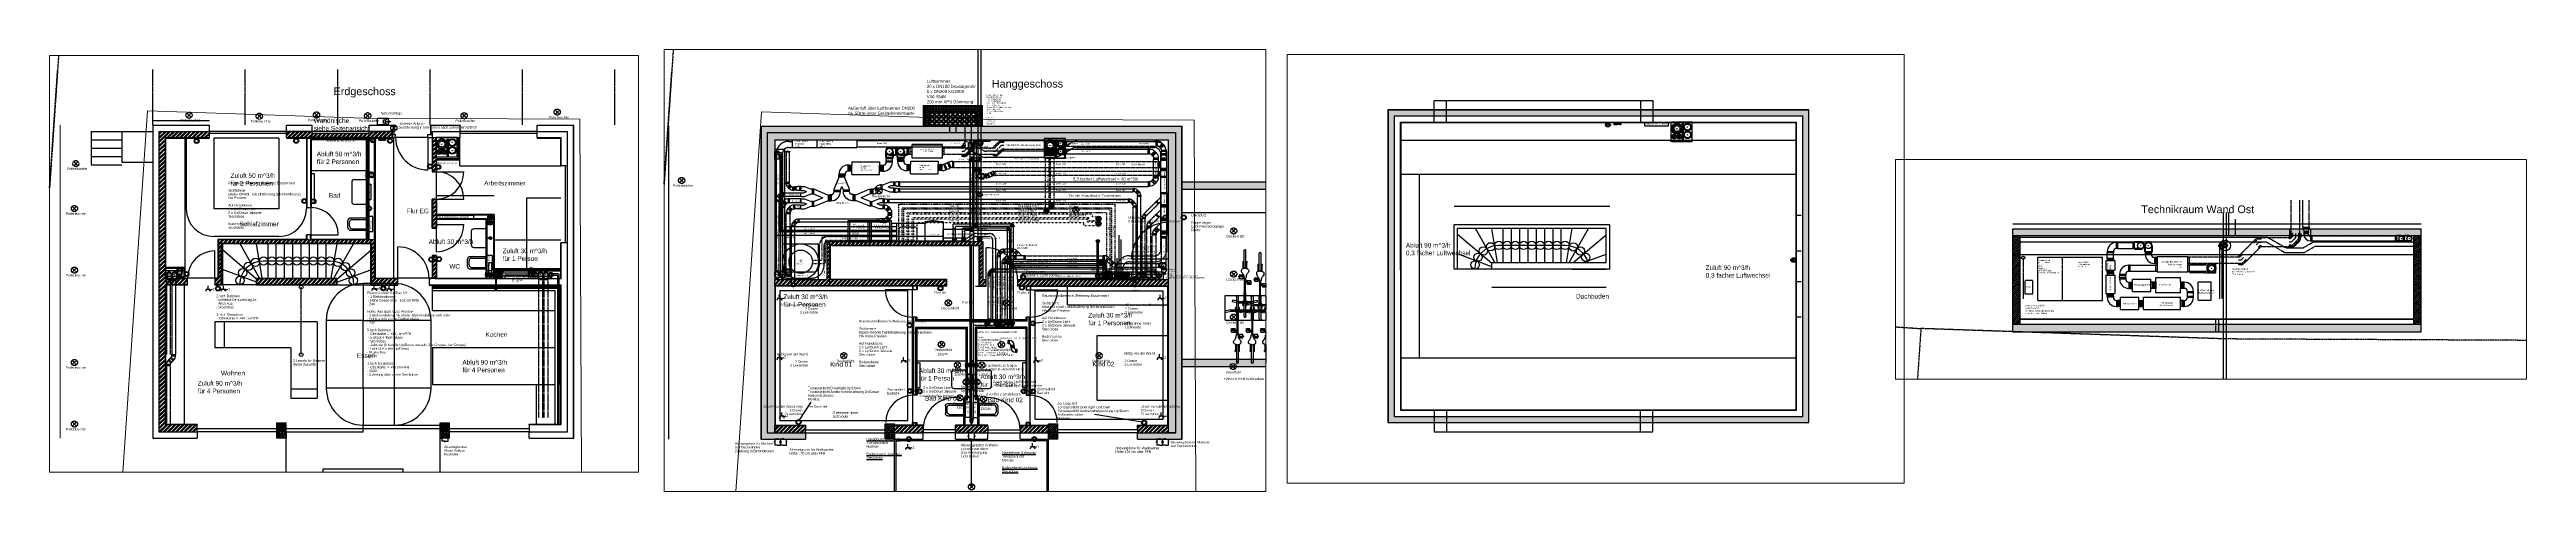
# Paper-space layout 'Ausdruck - Übersicht' of a CAD drawing. Extents: x 2568 to 404585, y 0 to 71780.
# The model-space entities are those that its viewports show. They can reach past a viewport. Long polylines and large blocks are cut down to what shows.
import ezdxf

# ---------------------------------------------------------------- set-up
doc = ezdxf.new("R2010")
doc.units = 0
doc.header["$LTSCALE"] = 2
for name, pattern in [('_Grundgrenze_', [9, 4, -1, 1, -1, 1, -1]), ('ACAD_ISO03W100', [30, 12, -18]), ('BORDER', [44.45, 12.7, -6.35, 12.7, -6.35, 0, -6.35]), ('CENTER', [50.8, 31.75, -6.35, 6.35, -6.35]), ('CENTERX2', [101.6, 63.5, -12.7, 12.7, -12.7]), ('DIVIDEX2', [63.5, 25.4, -12.7, 0, -12.7, 0, -12.7]), ('PHANTOM', [63.5, 31.75, -6.35, 6.35, -6.35, 6.35, -6.35]), ('PHL_THICK', [0]), ('Verdeckt', [7.14375, 4.7625, -2.38125])]:
    doc.linetypes.add(name, pattern=pattern)
doc.layers.get('0').update_dxf_attribs({"lineweight": 25})
for name, color, linetype, lineweight, plot in [('A-DETL', 3, 'Continuous', 18, False), ('Information ... Verkehrsweg', 2, 'Continuous', 25, False), ('TGA ... Montageraum', 2, 'Continuous', 25, False)]:
    doc.layers.add(name, color=color, linetype=linetype, lineweight=lineweight, plot=plot)
for name, color, linetype, lineweight in [('Hilfslinien', 7, 'Continuous', 25), ('Information', 7, 'Continuous', 25), ('Information ... Bauteil-Längen ... Innenwandlänge', 2, 'Continuous', 25), ('Information ... Dimensionen', 7, 'Continuous', 25), ('Information ... Fragen', 1, 'Continuous', 25), ('Konstruktionslinien', 4, 'Continuous', 25), ('Möbilierung ... Möbel ... Küche', 30, 'Continuous', 25), ('Rohbau ... Fassdendämmung', 6, 'Continuous', 25), ('Rohbau ... Holhwand ... Hohlwand-Dämmung', 6, 'Continuous', 25), ('TGA ... Dämmung', 6, 'Continuous', 25), ('TGA ... Elektroinstallation', 30, 'PHANTOM', 25), ('TGA ... Elektroinstallation ... Beschreibung', 30, 'Continuous', 25), ('TGA ... Elektroinstallation ... Geräte', 30, 'Continuous', 25), ('TGA ... Elektroinstallation ... Kabel', 30, 'Continuous', 25), ('TGA ... Frischwasser', 5, 'Continuous', 25), ('TGA ... Frischwasser ... Frischwasser kalt', 5, 'Continuous', 25), ('TGA ... Frischwasser ... Frischwasser warm', 1, 'Continuous', 25), ('TGA ... Heizung', 7, 'Continuous', 25), ('TGA ... Heizung ... Betonkernaktivierung', 7, 'Continuous', 25), ('TGA ... Heizung ... Betonkernaktivierung ... Rücklauf', 5, 'BORDER', 25), ('TGA ... Heizung ... Betonkernaktivierung ... Vorlauf', 1, 'BORDER', 25), ('TGA ... Heizung ... Fußbodenheizung ... Rücklauf', 5, 'ACAD_ISO03W100', 25), ('TGA ... Heizung ... Fußbodenheizung ... Vorlauf', 1, 'ACAD_ISO03W100', 25), ('TGA ... Heizung ... Pufferspeicher', 7, 'Continuous', 25), ('TGA ... Heizung ... Pufferspeicher ... Rücklauf', 5, 'DIVIDEX2', 25), ('TGA ... Heizung ... Pufferspeicher ... Vorlauf', 1, 'DIVIDEX2', 25), ('TGA ... Heizung ... Wärmepumpenleitung ... Rücklauf', 5, 'FENCELINE2', 25), ('TGA ... Heizung ... Wärmepumpenleitung ... Vorlauf', 1, 'FENCELINE2', 25), ('TGA ... KWL ... Abluft', 1, 'CENTERX2', 25), ('TGA ... Sanitärobjekte', 4, 'Continuous', 25)]:
    doc.layers.add(name, color=color, linetype=linetype, lineweight=lineweight)
for name, color, linetype, lineweight, true_color in [('Information ... Raumbezeichnung', 20, 'Continuous', 25, 0xff5500), ('Möbilierung ... Fußbodenbelag', 56, 'Continuous', 25, 0x808000), ('Möbilierung ... Möbel', 16, 'Continuous', 25, 0x800000), ('Möbilierung ... Türen', 16, 'Continuous', 25, 0x800000), ('Rohbau ... Außenputz', 200, 'Continuous', 25, 0xaa00ff), ('Rohbau ... Beton', 96, 'Continuous', 25, 0x008000), ('Rohbau ... Durchbrüche', 6, 'Continuous', 25, 0xf12bff), ('Rohbau ... Estrich', 253, 'Continuous', 25, 0xa0a0a4), ('Rohbau ... Fenster', 151, 'Continuous', 25, 0x41c3ff), ('Rohbau ... Holhwand', 136, 'Continuous', 25, 0x008080), ('Rohbau ... Innenputz', 216, 'Continuous', 25, 0x800080), ('Rohbau ... Mauerwerk', 12, 'Continuous', 25, 0xc40000), ('Rohbau ... Treppe', 56, 'Continuous', 25, 0x808000), ('TGA ... Abwasser', 206, 'Continuous', 25, 0x55007f), ('TGA ... Heizung ... Betonkernaktivierung ... Rohre', 200, 'Continuous', 25, 0xaa00ff), ('TGA ... KWL', 160, 'Continuous', 25, 0x0055ff), ('TGA ... KWL ... Zuluft', 160, 'CENTER', 25, 0x0055ff)]:
    doc.layers.add(name, color=color, linetype=linetype, lineweight=lineweight, true_color=true_color)
doc.layers.add('Viewports', color=21, linetype='ACAD_ISO03W100', lineweight=25, true_color=0xffaa7f, plot=False)
doc.styles.add('QCADDimTextStyle', font='')
doc.styles.add('textstyle0', font='ltypeshp.shx')
doc.styles.add('textstyle3', font='')
doc.styles.get('QCADDimTextStyle').set_extended_font_data('C059')
doc.styles.get('textstyle3').set_extended_font_data('Liberation Sans')
doc.linetypes.add('FENCELINE2', pattern='A,6.35,-2.54,["BOX",textstyle0,S=2.54,R=0,X=-2.54,Y=0],-2.54,25.4', length=36.83)
doc.dimstyles.new('QCADDimStyle', dxfattribs={"dimtxt": 5, "dimasz": 2.5, "dimexe": 1.25, "dimexo": 0.625, "dimtad": 1, "dimtoh": 1, "dimdec": 4, "dimdsep": 46, "dimtxsty": 'QCADDimTextStyle', "dimcen": 0.09, "dimclrt": 1, "dimadec": 0, "dimazin": 2, "dimtfac": 1, "dimtdec": 4, "dimtofl": 0, "dimtmove": 2, "dimatfit": 3, "dimfxl": 1, "dimtolj": 1, "dimtzin": 0, "dimarcsym": 0})

# ---------------------------------------------------------------- blocks, each defined once
blk = doc.blocks.new('WC-Schüssel')
for p, q in [((-60, -12), (-60, 12)), ((-55, -7), (-55, 7)), ((-52, 20), (0, 20)), ((-47, 15), (0, 15)), ((0, -20), (0, 20)), ((-52, -20), (0, -20)), ((-47, -15), (0, -15))]:
    blk.add_line(p, q)
for centre, start, end in [((-52, 12), 90, 180), ((-47, 7), 90, 180), ((-52, -12), 180, 270), ((-47, -7), 180, 270)]:
    blk.add_arc(centre, 8, start, end)
blk = doc.blocks.new('Waschbecken 60x48')
for p, q in [((40, 30), (0, 30)), ((0, -30), (0, 30)), ((48, -22), (48, 22)), ((0, -30), (40, -30))]:
    blk.add_line(p, q)
for centre, start, end in [((40, 22), 0, 90), ((40, -22), 270, 0)]:
    blk.add_arc(centre, 8, start, end)
blk = doc.blocks.new('Doppelbett')
at = {"layer": 'Information ... Verkehrsweg'}
for p, q in [((-195, 0), (-195, -230)), ((195, 0), (195, -230)), ((105, -320), (-105, -320))]:
    blk.add_line(p, q, dxfattribs=at)
for centre, start, end in [((-105, -230), 180, 270), ((105, -230), 270, 0)]:
    blk.add_arc(centre, 90, start, end, dxfattribs=at)
at = {"layer": 'Möbilierung ... Möbel'}
for p, q in [((-105, 0), (-105, -230)), ((105, 0), (-105, 0)), ((105, 0), (105, -230)), ((105, -230), (-105, -230))]:
    blk.add_line(p, q, dxfattribs=at)
blk = doc.blocks.new('Tisch')
at = {"layer": 'Information ... Verkehrsweg'}
for p, q in [((0, 220), (0, 340)), ((100, 340), (0, 340)), ((100, 220), (100, 340)), ((-120, 220), (0, 220)), ((-120, 220), (-120, 0)), ((100, 220), (220, 220)), ((220, 0), (220, 220)), ((-120, 0), (0, 0)), ((0, -120), (0, 0)), ((100, 0), (220, 0)), ((100, -120), (100, 0)), ((0, -120), (100, -120))]:
    blk.add_line(p, q, dxfattribs=at)
for centre, start, end in [((0, 220), 90, 180), ((100, 220), 0, 90), ((0, 0), 180, 270), ((100, 0), 270, 0)]:
    blk.add_arc(centre, 120, start, end, dxfattribs=at)
at = {"layer": 'Möbilierung ... Möbel'}
for p, q in [((0, 220), (100, 220)), ((0, 0), (0, 220)), ((100, 220), (100, 0)), ((100, 0), (0, 0))]:
    blk.add_line(p, q, dxfattribs=at)
blk = doc.blocks.new('Grundstücksgrenzen')
at = {"layer": 'A-DETL', "linetype": '_Grundgrenze_', "lineweight": 25}
for p, q in [((991.1, 2331.9), (0, 2298.2)), ((1979.6, 2394.6), (991.1, 2331.9)), ((-422.7, 2297.7), (0, 2298.2)), ((0, 2298.2), (0, 0))]:
    blk.add_line(p, q, dxfattribs=at)
at = {"layer": 'A-DETL', "linetype": 'Verdeckt', "lineweight": 35}
blk.add_line((0, 2118.2), (0, 1472.7), dxfattribs=at)
at = {"layer": 'A-DETL'}
for p, q in [((1001.3, 2032), (300, 2008.2)), ((1001.3, 2032), (1010.1, 2032.5)), ((1702.1, 2076.4), (1010.1, 2032.5)), ((1702.1, 2076.4), (1804.1, 680)), ((300, 2008.2), (300, 607.4))]:
    blk.add_line(p, q, dxfattribs=at)
blk = doc.blocks.new('KWL-Tellerventil 100')
at = {"layer": 'TGA ... KWL'}
for p, q in [((-1, 0), (-1, 14)), ((-1, 14), (0, 14)), ((-1, 0), (0, 0)), ((0, 14), (0, 12)), ((0, 12), (6, 12)), ((0, 2), (0, 12)), ((0, 2), (6, 2)), ((0, 0), (0, 2))]:
    blk.add_line(p, q, dxfattribs=at)
blk.add_arc((8.7, 7), 10, 150, 210, dxfattribs=at)
at = {"layer": 'TGA ... KWL', "insert": (-8.4, 8.8), "char_height": 1, "attachment_point": 1, "style": 'textstyle3'}
blk.add_mtext('KWL\\PDurchlass\\PDN100', dxfattribs=at)
blk = doc.blocks.new('Fahrrad')
for p, q in [((60.5, 3.1), (4, 3.1)), ((61.3, 6.1), (38.2, 6.1)), ((38.2, 3.7), (38.2, 6.1)), ((60.6, 3.7), (38.2, 3.7)), ((38.8, 6.4), (38.8, 6.1)), ((38.8, 6.4), (41.1, 6.4)), ((39.2, 6.6), (39.2, 6.4)), ((39.2, 6.6), (40.7, 6.6)), ((39.2, 3.7), (39.2, 3.1)), ((40.7, 6.6), (40.7, 6.4)), ((40.7, 3.7), (40.7, 3.1)), ((41.1, 6.4), (41.1, 6.1)), ((159.7, 1.5), (93, 1.5)), ((105.7, 6.7), (95.4, 1.5)), ((108.6, 6.1), (99.1, 1.5)), ((101.4, 18.5), (101.4, 7.4)), ((101.4, 18.5), (112.8, 18.5)), ((101.4, 7.4), (112.8, 7.4)), ((105.1, 18.5), (105.1, 19.2)), ((105.1, 19.2), (107.1, 19.2)), ((105.1, 7.4), (105.1, 6.7)), ((105.1, 6.7), (107.1, 6.7)), ((105.9, 7.4), (105.9, 18.5)), ((106.3, 19.6), (107.1, 19.6)), ((106.3, 19.6), (106.3, 19.2)), ((108, 19.6), (107.1, 19.6)), ((109.2, 19.2), (107.1, 19.2)), ((107.1, 7.4), (107.1, 18.5)), ((109.2, 6.7), (107.1, 6.7)), ((108, 19.6), (108, 19.2)), ((108.4, 7.4), (108.4, 18.5)), ((108.6, 6.7), (108.6, 6.1)), ((109.2, 18.5), (109.2, 19.2)), ((109.2, 7.4), (109.2, 6.7)), ((112.8, 18.5), (112.8, 7.4)), ((165.2, 3.1), (142.6, 3.1)), ((160.8, 1.8), (165.2, 1.8)), ((169.6, 1.5), (161.8, 1.5)), ((169.2, 40.6), (163.7, 39.2)), ((168.5, 20.5), (163.7, 39.2)), ((165.2, 3.1), (165.2, 1.8)), ((167.7, 2.3), (167.7, 1.5)), ((174, 21.9), (168.5, 20.5)), ((169.6, 3.7), (169, 3.7)), ((174, 21.9), (169.2, 40.6)), ((169.6, 20.8), (169.6, -20.8)), ((173.4, 21.8), (173.4, -21.8)), ((181, 6.1), (173.4, 6.1)), ((181, 3.7), (173.4, 3.7)), ((215.8, 3.1), (173.4, 3.1)), ((180.3, 6.4), (178, 6.4)), ((178, 6.4), (178, 6.1)), ((179.9, 6.6), (178.4, 6.6)), ((178.4, 6.6), (178.4, 6.4)), ((178.4, 3.7), (178.4, 3.1)), ((179.9, 6.6), (179.9, 6.4)), ((179.9, 3.7), (179.9, 3.1)), ((180.3, 6.4), (180.3, 6.1)), ((181, 3.7), (181, 6.1)), ((60.5, -3.1), (4, -3.1)), ((60.6, -3.7), (38.2, -3.7)), ((38.2, -6.1), (38.2, -3.7)), ((61.3, -6.1), (38.2, -6.1)), ((38.8, -6.4), (38.8, -6.1)), ((38.8, -6.4), (41.1, -6.4)), ((39.2, -3.7), (39.2, -3.1)), ((39.2, -6.6), (39.2, -6.4)), ((39.2, -6.6), (40.7, -6.6)), ((40.7, -3.7), (40.7, -3.1)), ((40.7, -6.6), (40.7, -6.4)), ((41.1, -6.4), (41.1, -6.1)), ((81.7, -18.5), (81.7, -7.4)), ((81.7, -7.4), (93.1, -7.4)), ((81.7, -18.5), (93.1, -18.5)), ((85.3, -7.4), (85.3, -6.7)), ((85.3, -6.7), (87.4, -6.7)), ((85.3, -18.5), (85.3, -19.2)), ((85.3, -19.2), (87.4, -19.2)), ((85.8, -6.1), (95.4, -1.5)), ((85.8, -6.7), (85.8, -6.1)), ((86.1, -7.4), (86.1, -18.5)), ((86.5, -19.6), (86.5, -19.2)), ((86.5, -19.6), (87.4, -19.6)), ((89.4, -6.7), (87.4, -6.7)), ((87.4, -7.4), (87.4, -18.5)), ((89.4, -19.2), (87.4, -19.2)), ((88.2, -19.6), (87.4, -19.6)), ((88.2, -19.6), (88.2, -19.2)), ((88.6, -7.4), (88.6, -18.5)), ((88.8, -6.7), (99.1, -1.5)), ((89.4, -7.4), (89.4, -6.7)), ((89.4, -18.5), (89.4, -19.2)), ((159.7, -1.5), (93, -1.5)), ((93.1, -18.5), (93.1, -7.4)), ((165.2, -3.1), (142.6, -3.1)), ((160.8, -1.8), (165.2, -1.8)), ((169.6, -1.5), (161.8, -1.5)), ((168.5, -20.5), (163.7, -39.2)), ((169.2, -40.6), (163.7, -39.2)), ((165.2, -1.8), (165.2, -3.1)), ((167.7, -2.3), (167.7, -1.5)), ((174, -21.9), (168.5, -20.5)), ((169.6, -3.7), (169, -3.7)), ((174, -21.9), (169.2, -40.6)), ((169.6, -6.1), (173.4, -6.1)), ((215.8, -3.1), (173.4, -3.1)), ((181, -3.7), (173.4, -3.7)), ((181, -6.1), (173.4, -6.1)), ((178, -6.4), (178, -6.1)), ((180.3, -6.4), (178, -6.4)), ((178.4, -3.7), (178.4, -3.1)), ((178.4, -6.6), (178.4, -6.4)), ((179.9, -6.6), (178.4, -6.6)), ((179.9, -3.7), (179.9, -3.1)), ((179.9, -6.6), (179.9, -6.4)), ((180.3, -6.4), (180.3, -6.1)), ((181, -6.1), (181, -3.7))]:
    blk.add_line(p, q)
blk.add_lwpolyline([(160.2, -0.6), (161.4, -0.6), (161.4, 0.6), (160.2, 0.6)], close=True)
for radius in [1.85, 1.2]:
    blk.add_circle((160.8, 0), radius)
for points, knots in [([(4, 3.1), (3.4, 3.1), (2, 3), (0.5, 2), (0, 0.8), (0, 0.2), (0, 0)], [0, 0, 0, 0, 1.965944, 3.896086, 5.084126, 5.707153, 5.707153, 5.707153, 5.707153]), ([(4, -3.1), (3.4, -3.1), (2, -3), (0.5, -2), (0, -0.8), (0, -0.2), (0, 0)], [0, 0, 0, 0, 1.965944, 3.896086, 5.084126, 5.707153, 5.707153, 5.707153, 5.707153]), ([(60, 0), (60.3, 2.3), (61, 6.5), (64.3, 11.9), (70.3, 12.8), (75.4, 10), (79.1, 6.3), (82.6, 4.7), (85.4, 3.8), (88.3, 3.5), (91, 3.4), (93.1, 2.1), (93.2, 0.7), (93.2, 0)], [0, 0, 0, 0, 7.030526, 12.90623, 17.285247, 23.849467, 29.545254, 32.949668, 35.181312, 38.441887, 41.417895, 43.24773, 45.281925, 45.281925, 45.281925, 45.281925]), ([(142.6, 3.1), (141.9, 3.1), (140.7, 3), (139.5, 2.3), (139.2, 1.8)], [0, 0, 0, 0, 0.0159733, 0.03042348, 0.03042348, 0.03042348, 0.03042348]), ([(165.2, 3.1), (165.5, 3.7), (166, 5.1), (167.8, 6), (169, 6.1), (169.6, 6.1)], [0, 0, 0, 0, 2.092798, 4.062465, 5.744662, 5.744662, 5.744662, 5.744662]), ([(167.7, 2.3), (167.8, 2.7), (167.9, 3.2), (168.5, 3.6), (168.9, 3.7), (169, 3.7)], [0, 0, 0, 0, 1.094293, 1.590445, 2.123311, 2.123311, 2.123311, 2.123311]), ([(215.8, 3.1), (216.4, 3.1), (217.8, 3), (219.3, 2), (219.8, 0.8), (219.8, 0.2), (219.8, 0)], [0, 0, 0, 0, 1.965944, 3.896086, 5.084126, 5.707153, 5.707153, 5.707153, 5.707153]), ([(60, 0), (60.3, -2.3), (61, -6.5), (64.3, -11.9), (70.3, -12.8), (75.4, -10), (79.1, -6.3), (82.6, -4.7), (85.4, -3.8), (88.3, -3.5), (91, -3.4), (93.1, -2.1), (93.2, -0.7), (93.2, 0)], [0, 0, 0, 0, 7.030526, 12.90623, 17.285247, 23.849467, 29.545254, 32.949668, 35.181312, 38.441887, 41.417895, 43.24773, 45.281925, 45.281925, 45.281925, 45.281925]), ([(142.6, -3.1), (141.9, -3.1), (140.7, -3), (139.5, -2.3), (139.2, -1.8)], [0, 0, 0, 0, 0.0159733, 0.03042348, 0.03042348, 0.03042348, 0.03042348]), ([(165.2, -3.1), (165.5, -3.7), (166, -5.1), (167.8, -6), (169, -6.1), (169.6, -6.1)], [0, 0, 0, 0, 2.092798, 4.062465, 5.744662, 5.744662, 5.744662, 5.744662]), ([(167.7, -2.3), (167.8, -2.7), (167.9, -3.2), (168.5, -3.6), (168.9, -3.7), (169, -3.7)], [0, 0, 0, 0, 1.094293, 1.590445, 2.123311, 2.123311, 2.123311, 2.123311]), ([(215.8, -3.1), (216.4, -3.1), (217.8, -3), (219.3, -2), (219.8, -0.8), (219.8, -0.2), (219.8, 0)], [0, 0, 0, 0, 1.965944, 3.896086, 5.084126, 5.707153, 5.707153, 5.707153, 5.707153])]:
    blk.add_open_spline(points, degree=3, knots=knots)
blk = doc.blocks.new('Wendeltreppe final')
at = {"layer": 'Rohbau ... Treppe'}
for p, q in [((-21.5, 18.4), (-132.5, 113.1)), ((-12.1, 21.5), (-74.8, 132.5)), ((-3.5, 21.5), (-21.8, 132.5)), ((14.4, 132.5), (14.4, 21.5)), ((41.3, 132.5), (41.3, 21.5)), ((68.3, 132.5), (68.3, 21.5)), ((95.2, 132.5), (95.2, 21.5)), ((122.2, 132.5), (122.2, 21.5)), ((149.1, 132.5), (149.1, 21.5)), ((176.1, 132.5), (176.1, 21.5)), ((203, 132.5), (203, 21.5)), ((220.7, 21.5), (239.6, 132.5)), ((229.3, 21.5), (292.8, 132.5)), ((238.5, 18.1), (349.5, 111.8)), ((-21.5, 8), (-132.5, 49.3)), ((217, 77), (0, 77)), ((238.5, 7.9), (349.5, 48.4)), ((-21.5, 0), (-132.5, 0)), ((238.5, 0), (349.5, 0))]:
    blk.add_line(p, q, dxfattribs=at)
for centre in [(-25.6, 72.6), (0.9, 77), (27.9, 77), (54.8, 77), (81.8, 77), (108.7, 77), (135.7, 77), (162.6, 77), (189.6, 77), (216.5, 77), (243, 72.5), (-75.7, 13.9), (-66.4, 39), (-48.9, 59.4), (266.3, 59.2), (283.6, 38.6), (292.8, 13.4)]:
    blk.add_circle(centre, 13.5, dxfattribs=at)
for centre, start, end in [((0, 0), 90, 180), ((217, 0), 0, 90)]:
    blk.add_arc(centre, 77, start, end, dxfattribs=at)
blk = doc.blocks.new('Schmutzwasser DN100')
at = {"layer": 'Konstruktionslinien'}
for p, q in [((-0.5, 0), (0.5, 0)), ((0, -0.5), (0, 0.5))]:
    blk.add_line(p, q, dxfattribs=at)
at = {"layer": 'TGA ... Abwasser'}
blk.add_circle((0, 0), 5, dxfattribs=at)
at = {"layer": 'TGA ... Montageraum'}
for p, q in [((1.4, 10.3), (-1.4, 10.3)), ((-1.4, 8.5), (-1.4, 10.3)), ((1.4, 8.5), (-1.4, 8.5)), ((-0.5, 7.5), (-0.5, 8.5)), ((0.5, 8.5), (-0.5, 8.5)), ((0.5, 7.5), (-0.5, 7.5)), ((0.5, 7.5), (0.5, 8.5)), ((1.4, 8.5), (1.4, 10.3))]:
    blk.add_line(p, q, dxfattribs=at)
blk.add_circle((0, 0), 7.5, dxfattribs=at)
at = {"layer": 'TGA ... Abwasser', "insert": (-2.3, 2.4), "char_height": 5, "attachment_point": 1, "style": 'textstyle3'}
blk.add_mtext('\\H2;SW\\P100', dxfattribs=at)
blk = doc.blocks.new('Duofix WC Element')
at = {"layer": 'TGA ... Sanitärobjekte'}
for p, q in [((-25, 17), (25, 17)), ((-25, 0), (-25, 17)), ((-25, 0), (25, 0)), ((25, 0), (25, 17))]:
    blk.add_line(p, q, dxfattribs=at)
at = {"layer": 'TGA ... Sanitärobjekte', "insert": (-20, 10), "char_height": 7.5, "attachment_point": 1, "style": 'textstyle3'}
blk.add_mtext('\\H5;Duofix WC', dxfattribs=at)
blk = doc.blocks.new('Duofix Waschtisch Element')
at = {"layer": 'TGA ... Sanitärobjekte'}
for p, q in [((-25, 10), (25, 10)), ((-25, 0), (-25, 10)), ((-25, 0), (25, 0)), ((25, 0), (25, 10))]:
    blk.add_line(p, q, dxfattribs=at)
at = {"layer": 'TGA ... Sanitärobjekte', "insert": (-24, 7), "char_height": 7.5, "attachment_point": 1, "style": 'textstyle3'}
blk.add_mtext('\\H4;Duofix WT', dxfattribs=at)
blk = doc.blocks.new('KWL-Fortluft')
at = {"layer": 'Konstruktionslinien'}
for p, q in [((-0.5, 17.5), (0.5, 17.5)), ((0, 18), (0, 17))]:
    blk.add_line(p, q, dxfattribs=at)
at = {"layer": 'TGA ... KWL ... Abluft'}
for p, q in [((-0.8, 2.5), (-6, 4.3)), ((-6, 4.3), (-6, 0)), ((-6, 0), (6, 0)), ((-0.8, 2.5), (0.8, 2.5)), ((0.8, 2.5), (6, 4.3)), ((6, 4.3), (6, 0))]:
    blk.add_line(p, q, dxfattribs=at)
for radius in [14.3, 10]:
    blk.add_circle((0, 17.5), radius, dxfattribs=at)
at = {"layer": 'TGA ... Montageraum'}
blk.add_circle((0, 17.5), 17.3, dxfattribs=at)
at = {"layer": 'TGA ... KWL ... Abluft', "insert": (-14, 27), "char_height": 7.5, "attachment_point": 1, "style": 'textstyle3'}
blk.add_mtext('\\H4;Fortluft\\PDN200/286\\PEPP', dxfattribs=at)
blk = doc.blocks.new('Tür-88.5')
at = {"layer": 'Möbilierung ... Türen'}
for p, q in [((10, 0), (98.5, 0)), ((10, 0), (10, -88.5)), ((98.5, 0), (98.5, -88.5))]:
    blk.add_line(p, q, dxfattribs=at)
for centre, start, end in [((10, 0), 270, 0), ((98.5, 0), 180, 270)]:
    blk.add_arc(centre, 88.5, start, end, dxfattribs=at)
at = {"layer": 'Rohbau ... Innenputz'}
for p, q in [((0, 14.5), (10, 14.5)), ((0, 0), (10, 0)), ((10, 13), (10, 14.5)), ((10, 0), (10, 1.5)), ((108.5, 14.5), (98.5, 14.5)), ((98.5, 14.5), (98.5, 13)), ((98.5, 1.5), (98.5, 0)), ((108.5, 0), (98.5, 0))]:
    blk.add_line(p, q, dxfattribs=at)
at = {"layer": 'Rohbau ... Mauerwerk'}
for p, q in [((0, 13), (10, 13)), ((0, 1.5), (10, 1.5)), ((10, 1.5), (10, 13)), ((98.5, 13), (98.5, 1.5)), ((108.5, 13), (98.5, 13)), ((108.5, 1.5), (98.5, 1.5))]:
    blk.add_line(p, q, dxfattribs=at)
blk = doc.blocks.new('Waschbecken 80x48')
for p, q in [((-48, 72), (-48, 8)), ((-40, 80), (0, 80)), ((-40, 0), (0, 0)), ((0, 0), (0, 80))]:
    blk.add_line(p, q)
for centre, start, end in [((-40, 72), 90, 180), ((-40, 8), 180, 270)]:
    blk.add_arc(centre, 8, start, end)
blk = doc.blocks.new('Pufferspeicher')
at = {"layer": 'TGA ... Heizung'}
blk.add_circle((380, 380), 380, dxfattribs=at)
at = {"layer": 'TGA ... Montageraum'}
for p, q in [((-200, -200), (-200, 960)), ((-200, 960), (960, 960)), ((960, -200), (960, 960)), ((-200, -200), (960, -200))]:
    blk.add_line(p, q, dxfattribs=at)
blk.add_circle((380, 380), 580, dxfattribs=at)
at = {"layer": 'TGA ... Heizung', "insert": (438, 453), "char_height": 35, "attachment_point": 3, "style": 'textstyle3'}
blk.add_mtext('Puffer\\POEG\\P500 Liter', dxfattribs=at)
blk = doc.blocks.new('Trockner')
at = {"layer": 'Möbilierung ... Möbel ... Küche'}
for p, q in [((5, 65), (65, 65)), ((5, 5), (5, 65)), ((5, 5), (65, 5)), ((65, 5), (65, 65))]:
    blk.add_line(p, q, dxfattribs=at)
at = {"layer": 'TGA ... Montageraum'}
for p, q in [((0, 70), (70, 70)), ((0, 0), (0, 70)), ((0, 0), (70, 0)), ((70, 0), (70, 70))]:
    blk.add_line(p, q, dxfattribs=at)
at = {"layer": 'Möbilierung ... Möbel ... Küche', "insert": (13.5, 55.9), "char_height": 12, "attachment_point": 1, "style": 'textstyle3'}
blk.add_mtext('Trock\\Pner', dxfattribs=at)
blk = doc.blocks.new('Waschmaschine')
at = {"layer": 'Möbilierung ... Möbel ... Küche'}
for p, q in [((5, 65), (65, 65)), ((5, 5), (5, 65)), ((5, 5), (65, 5)), ((65, 5), (65, 65))]:
    blk.add_line(p, q, dxfattribs=at)
at = {"layer": 'TGA ... Montageraum'}
for p, q in [((0, 0), (0, 70)), ((0, 70), (70, 70)), ((0, 0), (70, 0)), ((70, 0), (70, 70))]:
    blk.add_line(p, q, dxfattribs=at)
at = {"layer": 'Möbilierung ... Möbel ... Küche', "insert": (13.5, 55.9), "char_height": 12, "attachment_point": 1, "style": 'textstyle3'}
blk.add_mtext('WaMa', dxfattribs=at)
blk = doc.blocks.new('EL-Zählerschrank ZB53')
at = {"layer": 'TGA ... Elektroinstallation'}
for p, q in [((0, 25), (80, 25)), ((0, 0), (0, 25)), ((0, 0), (80, 0)), ((80, 0), (80, 25))]:
    blk.add_line(p, q, dxfattribs=at)
at = {"layer": 'TGA ... Elektroinstallation', "insert": (7.1, 23), "char_height": 5, "attachment_point": 1, "style": 'textstyle3'}
blk.add_mtext('Zählerschrank\\Pfür Zähler\\PZB33', dxfattribs=at)
blk = doc.blocks.new('EL-Verteilerschrank ZB55')
at = {"layer": 'TGA ... Elektroinstallation'}
for p, q in [((0, 25), (130, 25)), ((0, 0), (0, 25)), ((0, 0), (130, 0)), ((130, 0), (130, 25))]:
    blk.add_line(p, q, dxfattribs=at)
at = {"layer": 'TGA ... Elektroinstallation', "insert": (7.1, 23), "char_height": 5, "attachment_point": 1, "style": 'textstyle3'}
blk.add_mtext('Zählerschrank\\PHager ZB55\\P492TE', dxfattribs=at)
blk = doc.blocks.new('KWL-Untroma Eco 500 Pro Wandmontage')
at = {"layer": 'Konstruktionslinien'}
for p, q in [((-5, 20.9), (0, 20.9)), ((104.8, 20.9), (99.8, 20.9))]:
    blk.add_line(p, q, dxfattribs=at)
at = {"layer": 'TGA ... KWL'}
for p, q in [((0, 30.9), (-5, 30.9)), ((-5, 10.9), (-5, 30.9)), ((0, 10.9), (-5, 10.9)), ((0, 44.4), (99.8, 44.4)), ((0, 41.9), (99.8, 41.9)), ((0, 41.9), (0, 0)), ((99.8, 0), (99.8, 41.9)), ((99.8, 30.9), (104.8, 30.9)), ((99.8, 10.9), (104.8, 10.9)), ((104.8, 10.9), (104.8, 30.9)), ((0, 0), (99.8, 0))]:
    blk.add_line(p, q, dxfattribs=at)
at = {"layer": 'TGA ... KWL', "insert": (69.6, 29.6), "char_height": 3.5, "attachment_point": 3, "style": 'textstyle3'}
blk.add_mtext('Untroma Eco 500 Pro\\PWandmontage', dxfattribs=at)
blk = doc.blocks.new('KWL Comfopipe DN200 2 45 Grad Projektion')
at = {"layer": 'Konstruktionslinien'}
for p, q in [((20.6, 14.3), (21.6, 14.3)), ((21.1, 14.8), (21.1, 13.8))]:
    blk.add_line(p, q, dxfattribs=at)
at = {"layer": 'TGA ... KWL ... Abluft'}
for p, q in [((0, 28.6), (35.4, 28.6)), ((0, 28.6), (0, 24.3)), ((6.8, 24.3), (0, 24.3)), ((0, 4.3), (0, 0)), ((6.8, 4.3), (0, 4.3)), ((6.8, 28.6), (6.8, 0)), ((35.4, 0), (35.4, 28.6)), ((0, 0), (35.4, 0))]:
    blk.add_line(p, q, dxfattribs=at)
for radius in [14.3, 10]:
    blk.add_circle((21.1, 14.3), radius, dxfattribs=at)
blk = doc.blocks.new('KWL Comfopipe DN200 45 Grad')
at = {"layer": 'Konstruktionslinien'}
for p, q in [((14.3, 13), (19.2, 17.9)), ((14.3, 0), (14.3, 13))]:
    blk.add_line(p, q, dxfattribs=at)
at = {"layer": 'TGA ... KWL ... Abluft'}
for p, q in [((0, 0), (0, 13)), ((0, 0), (4.3, 0)), ((4.2, 23.1), (9.1, 28.1)), ((4.3, 0), (4.3, 13)), ((7.2, 20.1), (12.2, 25)), ((12.2, 25), (9.1, 28.1)), ((24.3, 8.9), (26.3, 10.9)), ((24.3, 0), (24.3, 8.9)), ((24.3, 0), (28.6, 0)), ((29.4, 7.8), (26.3, 10.9)), ((28.6, 7.1), (29.4, 7.8)), ((28.6, 0), (28.6, 7.1))]:
    blk.add_line(p, q, dxfattribs=at)
for radius in [14.3, 10]:
    blk.add_arc((14.3, 13), radius, 135, 180, dxfattribs=at)
blk = doc.blocks.new('KWL Comfopipe DN200 2 45 Grad')
at = {"layer": 'TGA ... Montageraum'}
for p, q in [((-2.5, 0), (-2.5, 13)), ((2.4, 24.9), (7.4, 29.8)), ((7.4, 29.8), (16.6, 39)), ((28.4, 43.9), (35.4, 43.9)), ((31.1, 6), (36.1, 11.1)), ((31.1, 0), (31.1, 6))]:
    blk.add_line(p, q, dxfattribs=at)
for centre, start, end in [((14.3, 13), 135, 180), ((28.4, 27.1), 90, 135)]:
    blk.add_arc(centre, 16.8, start, end, dxfattribs=at)
at = {"layer": 'TGA ... KWL ... Abluft'}
blk.add_blockref('KWL Comfopipe DN200 45 Grad', (0, 0), dxfattribs=at)
at = {"layer": 'TGA ... KWL ... Abluft', "rotation": 315}
blk.add_blockref('KWL Comfopipe DN200 45 Grad', (9.1, 28.1), dxfattribs=at)
blk = doc.blocks.new('Heizung - Verteiler 16 fach')
at = {"layer": 'TGA ... Heizung'}
for p, q in [((0, 12), (121, 12)), ((0, 0), (0, 12)), ((0, 0), (121, 0)), ((121, 0), (121, 12))]:
    blk.add_line(p, q, dxfattribs=at)
at = {"layer": 'TGA ... Heizung', "insert": (3.2, 9.6), "char_height": 12, "attachment_point": 1, "style": 'textstyle3'}
blk.add_mtext('\\H6.4;Heizkreisverteiler 16 fach', dxfattribs=at)
blk = doc.blocks.new('KWL-Bogen-90-125-Projektion')
at = {"layer": 'Konstruktionslinien'}
for p, q in [((16, 6.25), (17, 6.25)), ((16.5, 5.75), (16.5, 6.75))]:
    blk.add_line(p, q, dxfattribs=at)
at = {"layer": 'TGA ... KWL'}
for p, q in [((0, 0), (0, 12.5)), ((4, 12.5), (0, 12.5)), ((4, 0), (0, 0)), ((4, 0), (4, 12.5)), ((16.5, 12.5), (4, 12.5)), ((16.5, 0), (4, 0))]:
    blk.add_line(p, q, dxfattribs=at)
blk.add_circle((16.5, 6.25), 6.25, dxfattribs=at)
at = {"layer": 'TGA ... Montageraum'}
for p, q in [((16.5, 15), (4, 15)), ((16.5, -2.5), (4, -2.5))]:
    blk.add_line(p, q, dxfattribs=at)
blk.add_arc((16.5, 6.25), 8.75, 270, 90, dxfattribs=at)
at = {"layer": 'TGA ... KWL', "insert": (2, 11), "char_height": 2, "attachment_point": 1, "style": 'textstyle3'}
blk.add_mtext('KWL\\P125\\P90%%d', dxfattribs=at)
blk = doc.blocks.new('EL-Kabelleiter-3-fach')
at = {"layer": 'TGA ... Elektroinstallation'}
for p, q in [((0, 2), (0, 9)), ((2, 9), (0, 9)), ((2, 2), (0, 2)), ((0, 0), (2, 0)), ((1, 7.25), (1, 9)), ((2, 2), (2, 9))]:
    blk.add_line(p, q, dxfattribs=at)
for centre in [(1, 6.5), (1, 5), (1, 3.5)]:
    blk.add_circle(centre, 0.75, dxfattribs=at)
blk = doc.blocks.new('Frischwasser-Bogen 90 Projektion')
at = {"layer": 'Konstruktionslinien'}
for p in [(0, 6.2), (4.9, 6.2)]:
    blk.add_line(p, (2.3, 6.2), dxfattribs=at)
at = {"layer": 'TGA ... Dämmung'}
for p, q in [((0, 10), (4.9, 10)), ((0, 2.5), (4.9, 2.5))]:
    blk.add_line(p, q, dxfattribs=at)
blk.add_arc((4.9, 6.2), 3.75, 270, 90, dxfattribs=at)
at = {"layer": 'TGA ... Frischwasser'}
for p, q in [((0, 5), (0, 7.5)), ((2.3, 7.5), (0, 7.5)), ((2.3, 5), (0, 5)), ((2.3, 7.5), (4.9, 7.5)), ((2.3, 5), (2.3, 7.5)), ((2.3, 5), (4.9, 5))]:
    blk.add_line(p, q, dxfattribs=at)
blk.add_circle((4.9, 6.2), 1.25, dxfattribs=at)
at = {"layer": 'TGA ... Montageraum'}
for p, q in [((0, 12.5), (4.9, 12.5)), ((0, 0), (4.9, 0))]:
    blk.add_line(p, q, dxfattribs=at)
blk.add_arc((4.9, 6.2), 6.25, 270, 90, dxfattribs=at)
at = {"layer": 'TGA ... Frischwasser', "insert": (6.5, 6.9), "char_height": 2, "attachment_point": 1, "style": 'textstyle3'}
blk.add_mtext('\\H0.6;FW\\P90%%d', dxfattribs=at)
blk = doc.blocks.new('KWL-Bogen-90-100')
at = {"layer": 'TGA ... KWL'}
for p, q in [((10, 4), (0, 4)), ((0, 4), (0, 0)), ((10, 0), (0, 0)), ((10, 4), (10, 0)), ((15, 9), (15, 19)), ((19, 19), (15, 19)), ((19, 9), (15, 9)), ((19, 9), (19, 19))]:
    blk.add_line(p, q, dxfattribs=at)
for radius in [15, 5]:
    blk.add_arc((15, 4), radius, 90, 180, dxfattribs=at)
blk = doc.blocks.new('Schmutzwasser-DN90-Bogen Projektion')
at = {"layer": 'Konstruktionslinien'}
for p, q in [((4.2, 0), (5.2, 0)), ((4.7, -0.5), (4.7, 0.5))]:
    blk.add_line(p, q, dxfattribs=at)
at = {"layer": 'TGA ... Abwasser', "linetype": 'PHL_THICK'}
for p, q in [((4.7, 4.5), (9.3, 4.5)), ((9.3, 4.5), (9.8, 4.8)), ((9.8, 4.8), (10.5, 4.9)), ((9.8, 4.8), (9.8, 4.8)), ((9.8, 4.8), (9.8, 4.8)), ((9.8, 4.8), (9.8, 4.8)), ((9.8, 4.8), (9.8, 4.8)), ((9.8, 4.8), (9.8, 4.8)), ((9.8, 4.8), (9.8, 4.8)), ((9.8, 4.8), (9.8, 4.8)), ((9.8, 4.8), (9.8, 4.8)), ((10.5, 4.9), (11.1, 4.9)), ((11.1, 4.9), (11.8, 4.9)), ((12.5, 4.9), (11.8, 4.9)), ((13.1, 4.9), (12.5, 4.9)), ((13.8, 4.8), (13.1, 4.9)), ((14.6, 4.8), (13.8, 4.8)), ((15.6, 4.8), (14.6, 4.8)), ((4.7, -4.5), (9.3, -4.5)), ((9.8, -4.8), (9.3, -4.5)), ((9.8, -4.8), (9.8, -4.8)), ((9.8, -4.8), (9.8, -4.8)), ((9.8, -4.8), (9.8, -4.8)), ((9.8, -4.8), (9.8, -4.8)), ((9.8, -4.8), (9.8, -4.8)), ((9.8, -4.8), (9.8, -4.8)), ((9.8, -4.8), (9.8, -4.8)), ((9.8, -4.8), (9.8, -4.8)), ((10.5, -4.9), (9.8, -4.8)), ((11.1, -4.9), (10.5, -4.9)), ((11.8, -4.9), (11.1, -4.9)), ((11.8, -4.9), (12.5, -4.9)), ((12.5, -4.9), (13.1, -4.9)), ((13.1, -4.9), (13.8, -4.8)), ((13.8, -4.8), (14.6, -4.8)), ((14.6, -4.8), (15.6, -4.8))]:
    blk.add_line(p, q, dxfattribs=at)
at = {"layer": 'TGA ... Abwasser'}
blk.add_line((15.6, -4.8), (15.6, 4.8), dxfattribs=at)
at = {"layer": 'TGA ... Abwasser', "linetype": 'PHL_THICK'}
blk.add_arc((4.7, 0), 4.5, 90, 270, dxfattribs=at)
for centre, major_axis, start_param, end_param in [((9, 0), (0, 4.5), 0, 3.141607), ((9.3, 0), (0, 4.5), 0.030232, 3.111361), ((9.8, 0), (0, 4.82), 0.025211, 3.116344), ((9.8, 0), (0, 4.82), 0.003008, 3.138585), ((13.8, 0), (0, 4.84), 6.281275, 9.426688), ((14.6, 0), (0, 4.81), 6.280893, 9.42707), ((14.6, 0), (0, 4.81), 6.261351, 9.446611)]:
    blk.add_ellipse(centre, major_axis=major_axis, ratio=0.043619, start_param=start_param, end_param=end_param, dxfattribs=at)
blk = doc.blocks.new('Schmutzwasser-DN90-Bogen 45°')
at = {"layer": 'TGA ... Abwasser', "linetype": 'PHL_THICK'}
for p, q in [((0, 5.8), (9, 5.8)), ((0, 0), (0, 5.8)), ((0.2, -0.9), (0, 0)), ((0, 0), (9, 0)), ((2.6, 12.1), (2.9, 12.4)), ((9, 5.8), (2.6, 12.1)), ((2.9, 12.4), (3, 12.9)), ((9.2, 6), (2.9, 12.4)), ((9.8, 6.1), (3, 12.9)), ((9.8, 6.1), (3, 12.9)), ((5.8, 15.8), (6.4, 16.4)), ((12.7, 9), (5.8, 15.8)), ((6.4, 16.4), (7.1, 17)), ((13.2, 9.6), (6.4, 16.4)), ((13.8, 10.3), (7.1, 17)), ((13.8, 10.3), (7.2, 17)), ((8.8, -0.9), (9, 0)), ((9, 5.8), (9.2, 6)), ((9, 0), (9, 5.8)), ((9.2, 6), (9.8, 6.1)), ((12.7, 9), (13.2, 9.6)), ((13.2, 9.6), (13.8, 10.3)), ((0.2, -0.9), (8.8, -0.9))]:
    blk.add_line(p, q, dxfattribs=at)
at = {"layer": 'TGA ... Abwasser', "linetype": 'CENTER'}
for p, q in [((4.5, 7.5), (10.5, 13.7)), ((4.5, -0.9), (4.5, 7.5))]:
    blk.add_line(p, q, dxfattribs=at)
at = {"layer": 'TGA ... Abwasser', "linetype": 'PHL_THICK'}
for centre, radius, start, end in [((9, 5.8), 9, 135, 180), ((26.7, -7.7), 31.5, 131.6131, 138.93419), ((3, 12.9), 0.05, 138.93413, 164.99968), ((7.2, 16.9), 0.05, 44.99974, 132.0001), ((-10.9, 29.9), 31.5, 311.06581, 318.3869), ((9.8, 6.2), 0.05, 284.9999, 311.06587), ((13.8, 10.3), 0.05, 317.99973, 45.00041)]:
    blk.add_arc(centre, radius, start, end, dxfattribs=at)
blk = doc.blocks.new('KWL-Bogen-90-100-Projektion')
at = {"layer": 'Konstruktionslinien'}
for p, q in [((13.5, 5), (14.5, 5)), ((14, 4.5), (14, 5.5))]:
    blk.add_line(p, q, dxfattribs=at)
at = {"layer": 'TGA ... KWL'}
for p, q in [((0, 0), (0, 10)), ((4, 10), (0, 10)), ((4, 0), (0, 0)), ((4, 0), (4, 10)), ((14, 10), (4, 10)), ((14, 0), (4, 0))]:
    blk.add_line(p, q, dxfattribs=at)
blk.add_circle((14, 5), 5, dxfattribs=at)
at = {"layer": 'TGA ... Montageraum'}
for p, q in [((14, 12.5), (4, 12.5)), ((14, -2.5), (4, -2.5))]:
    blk.add_line(p, q, dxfattribs=at)
blk.add_arc((14, 5), 7.5, 270, 90, dxfattribs=at)
at = {"layer": 'TGA ... KWL', "insert": (1, 7), "char_height": 1, "attachment_point": 1, "style": 'textstyle3'}
blk.add_mtext('KWL\\P100\\P90%%d', dxfattribs=at)
blk = doc.blocks.new('Frischwasser-T-Stück')
at = {"layer": 'TGA ... Dämmung'}
for p, q in [((-2.6, 9.4), (-2.6, 0)), ((2.4, 8.5), (6.1, 8.5)), ((2.4, 1), (6.1, 1)), ((4.8, 0), (4.8, 3.5)), ((4.8, 6), (4.8, 9.4))]:
    blk.add_line(p, q, dxfattribs=at)
at = {"layer": 'TGA ... Frischwasser'}
for p, q in [((-0.1, 9.4), (2.4, 9.4)), ((-0.1, 9.4), (-0.1, 0)), ((-0.1, 0), (2.4, 0)), ((2.4, 6), (2.4, 9.4)), ((2.4, 6), (6.1, 6)), ((2.4, 0), (2.4, 3.5)), ((2.4, 3.5), (6.1, 3.5)), ((6.1, 3.5), (6.1, 6))]:
    blk.add_line(p, q, dxfattribs=at)
at = {"layer": 'TGA ... Montageraum'}
for p, q in [((-5.2, 9.4), (-5.2, 0)), ((2.4, 11), (6.1, 11)), ((7.3, 0), (7.3, 3.5)), ((7.3, 6), (7.3, 9.4)), ((2.4, -1.5), (6.1, -1.5))]:
    blk.add_line(p, q, dxfattribs=at)
blk = doc.blocks.new('Frischwasser-Bogen 90')
at = {"layer": 'TGA ... Dämmung'}
for p, q in [((-2.5, 0), (-2.5, 2.5)), ((3.7, 8.8), (6.2, 8.8)), ((3.7, 1.3), (6.2, 1.3)), ((5, 0), (5, 2.5))]:
    blk.add_line(p, q, dxfattribs=at)
blk.add_arc((3.8, 2.5), 6.29, 90.75584, 180.75584, dxfattribs=at)
at = {"layer": 'TGA ... Frischwasser'}
for p, q in [((0, 0), (0, 2.5)), ((0, 2.5), (2.5, 2.5)), ((0, 0), (2.5, 0)), ((2.5, 0), (2.5, 2.5)), ((3.7, 6.3), (6.2, 6.3)), ((3.7, 3.8), (3.7, 6.3)), ((3.7, 3.8), (6.2, 3.8)), ((6.2, 6.3), (6.2, 3.8))]:
    blk.add_line(p, q, dxfattribs=at)
for radius, start, end in [(3.79, 90.75584, 180.75584), (1.3, 91.99812, 181.99812)]:
    blk.add_arc((3.8, 2.5), radius, start, end, dxfattribs=at)
at = {"layer": 'TGA ... Montageraum'}
for p, q in [((-5, 0), (-5, 2.5)), ((3.7, 11.3), (6.2, 11.3)), ((7.5, 0), (7.5, 2.5)), ((3.7, -1.2), (6.2, -1.2))]:
    blk.add_line(p, q, dxfattribs=at)
blk.add_arc((3.8, 2.5), 8.79, 90.75584, 180.75584, dxfattribs=at)
blk = doc.blocks.new('KWL-Bogen-45-125')
at = {"layer": 'TGA ... KWL'}
for p, q in [((12.5, 4), (0, 4)), ((0, 4), (0, 0)), ((12.5, 0), (0, 0)), ((8.3, 20.1), (5.5, 17.3)), ((14.3, 8.4), (5.5, 17.3)), ((17.2, 11.2), (8.3, 20.1)), ((12.5, 4), (12.5, 0)), ((14.3, 8.4), (17.2, 11.2))]:
    blk.add_line(p, q, dxfattribs=at)
for radius in [18.8, 6.25]:
    blk.add_arc((18.8, 4), radius, 135, 180, dxfattribs=at)
at = {"layer": 'TGA ... KWL', "insert": (1.7, 3), "char_height": 2, "attachment_point": 1, "style": 'textstyle3'}
blk.add_mtext('DN125', dxfattribs=at)
blk = doc.blocks.new('KWL-Bogen-90-200')
at = {"layer": 'TGA ... KWL'}
for p, q in [((20, 4), (0, 4)), ((0, 4), (0, 0)), ((20, 0), (0, 0)), ((20, 4), (20, 0)), ((30, 14), (30, 34)), ((34, 34), (30, 34)), ((34, 14), (30, 14)), ((34, 14), (34, 34))]:
    blk.add_line(p, q, dxfattribs=at)
for radius in [30, 10]:
    blk.add_arc((30, 4), radius, 90, 180, dxfattribs=at)
at = {"layer": 'TGA ... KWL', "insert": (5.7, 3), "char_height": 2, "attachment_point": 1, "style": 'textstyle3'}
blk.add_mtext('DN200', dxfattribs=at)
blk = doc.blocks.new('KWL-Bogen-45-150')
at = {"layer": 'TGA ... KWL'}
for p, q in [((15, 4), (0, 4)), ((0, 4), (0, 0)), ((15, 0), (0, 0)), ((6.6, 19.9), (9.4, 22.7)), ((17.2, 9.3), (6.6, 19.9)), ((20, 12.1), (9.4, 22.7)), ((15, 4), (15, 0)), ((17.2, 9.3), (20, 12.1))]:
    blk.add_line(p, q, dxfattribs=at)
for radius in [22.5, 7.5]:
    blk.add_arc((22.5, 4), radius, 135, 180, dxfattribs=at)
at = {"layer": 'TGA ... KWL', "insert": (3, 3), "char_height": 2, "attachment_point": 1, "style": 'textstyle3'}
blk.add_mtext('DN150', dxfattribs=at)
blk = doc.blocks.new('KWL-Luftverteiler 2-4-gegenüber')
at = {"layer": 'TGA ... KWL'}
for p, q in [((108.8, 64.2), (123.8, 100.4)), ((123.8, 100.4), (123.8, 108.4)), ((123.8, 108.4), (143.8, 108.4)), ((123.8, 104.4), (143.8, 104.4)), ((143.8, 100.4), (143.8, 108.4)), ((158.8, 64.2), (143.8, 100.4)), ((290.1, 87), (268.9, 78.3)), ((302.6, 87), (290.1, 87)), ((302.6, 74.5), (302.6, 87)), ((0, 72.5), (12.5, 72.5)), ((0, 60), (0, 72.5)), ((0, 60), (10, 60)), ((0, 52.5), (10, 52.5)), ((0, 40), (0, 52.5)), ((0, 40), (12.5, 40)), ((0, 32.5), (12.5, 32.5)), ((0, 20), (0, 32.5)), ((0, 20), (10, 20)), ((0, 12.5), (10, 12.5)), ((0, 0), (0, 12.5)), ((0, 0), (12.5, 0)), ((10, 60), (19.1, 56.2)), ((10, 52.5), (19.1, 56.2)), ((10, 20), (19.1, 16.2)), ((10, 12.5), (19.1, 16.2)), ((12.5, 72.5), (33.6, 63.8)), ((12.5, 40), (33.6, 48.8)), ((12.5, 32.5), (33.6, 23.8)), ((12.5, 0), (33.6, 8.8)), ((37.6, 63.8), (33.6, 63.8)), ((33.6, 48.8), (37.6, 48.8)), ((37.6, 23.8), (33.6, 23.8)), ((33.6, 8.8), (37.6, 8.8)), ((37.6, 63.8), (37.6, 48.8)), ((44.6, 63.8), (37.6, 63.8)), ((37.6, 48.8), (37.6, 48.8)), ((37.6, 48.8), (41.6, 48.8)), ((37.6, 23.8), (37.6, 8.8)), ((41.6, 23.8), (37.6, 23.8)), ((37.6, 8.8), (37.6, 8.8)), ((37.6, 8.8), (44.6, 8.8)), ((41.6, 63.8), (41.6, 48.8)), ((41.6, 48.8), (71.8, 36.3)), ((41.6, 23.8), (71.8, 36.3)), ((41.6, 23.8), (41.6, 8.8)), ((44.6, 63.8), (86.8, 46.2)), ((44.6, 8.8), (86.8, 26.2)), ((86.8, 46.2), (94.8, 46.2)), ((86.8, 26.2), (94.8, 26.2)), ((90.8, 26.2), (90.8, 46.2)), ((94.8, 26.2), (94.8, 46.2)), ((108.8, 60.3), (108.8, 64.2)), ((128.8, 60.3), (133.8, 72.3)), ((138.8, 60.3), (133.8, 72.3)), ((158.8, 60.3), (158.8, 64.2)), ((180.8, 46.2), (172.8, 46.2)), ((172.8, 26.2), (172.8, 46.2)), ((180.8, 26.2), (172.8, 26.2)), ((176.8, 26.2), (176.8, 46.2)), ((223.1, 63.8), (180.8, 46.2)), ((223.1, 8.8), (180.8, 26.2)), ((226.1, 48.8), (195.9, 36.3)), ((226.1, 23.8), (195.9, 36.3)), ((223.1, 63.8), (230.1, 63.8)), ((230.1, 8.8), (223.1, 8.8)), ((226.1, 63.8), (226.1, 48.8)), ((230.1, 48.8), (226.1, 48.8)), ((226.1, 23.8), (226.1, 8.8)), ((226.1, 23.8), (230.1, 23.8)), ((230.1, 63.8), (230.1, 48.8)), ((230.1, 48.8), (230.1, 48.8)), ((230.1, 23.8), (230.1, 8.8)), ((230.1, 23.8), (234.1, 23.8)), ((234.1, 8.8), (230.1, 8.8)), ((230.1, 8.8), (230.1, 8.8)), ((255.2, 32.5), (234.1, 23.8)), ((255.2, 0), (234.1, 8.8)), ((257.7, 20), (248.6, 16.2)), ((257.7, 12.5), (248.6, 16.2)), ((267.7, 32.5), (255.2, 32.5)), ((267.7, 0), (255.2, 0)), ((267.7, 20), (257.7, 20)), ((267.7, 12.5), (257.7, 12.5)), ((264.9, 78.3), (268.9, 78.3)), ((268.9, 63.3), (264.9, 63.3)), ((267.7, 20), (267.7, 32.5)), ((267.7, 0), (267.7, 12.5)), ((290.1, 54.5), (268.9, 63.3)), ((292.6, 74.5), (283.5, 70.8)), ((292.6, 67), (283.5, 70.8)), ((302.6, 54.5), (290.1, 54.5)), ((302.6, 74.5), (292.6, 74.5)), ((302.6, 67), (292.6, 67)), ((302.6, 54.5), (302.6, 67))]:
    blk.add_line(p, q, dxfattribs=at)
for name, p, rotation in [('KWL-Bogen-45-150', (242.2, 68.8), 315), ('KWL-Bogen-90-200', (128.8, 60.3), 180), ('KWL-Bogen-45-150', (252.8, 58.2), 135)]:
    blk.add_blockref(name, p, dxfattribs=dict(at, rotation=rotation))
at = {"layer": 'TGA ... KWL', "yscale": -1}
blk.add_blockref('KWL-Bogen-90-200', (138.8, 60.3), dxfattribs=at)
blk = doc.blocks.new('KWL-Bogen-90-150-Projektion')
at = {"layer": 'Konstruktionslinien'}
for p, q in [((18.5, 7.5), (19.5, 7.5)), ((19, 8), (19, 7))]:
    blk.add_line(p, q, dxfattribs=at)
at = {"layer": 'TGA ... KWL'}
for p, q in [((0, 0), (0, 15)), ((4, 15), (0, 15)), ((4, 0), (0, 0)), ((4, 0), (4, 15)), ((19, 15), (4, 15)), ((19, 0), (4, 0))]:
    blk.add_line(p, q, dxfattribs=at)
blk.add_circle((19, 7.5), 7.5, dxfattribs=at)
at = {"layer": 'TGA ... Montageraum'}
for p, q in [((19, 17.5), (4, 17.5)), ((19, -2.5), (4, -2.5))]:
    blk.add_line(p, q, dxfattribs=at)
blk.add_arc((19, 7.5), 10, 270, 90, dxfattribs=at)
at = {"layer": 'TGA ... KWL', "insert": (6, 13), "char_height": 2, "attachment_point": 1, "style": 'textstyle3'}
blk.add_mtext('KWL\\P150\\P90%%d', dxfattribs=at)
blk = doc.blocks.new('KWL-Tellerventil 125')
at = {"layer": 'TGA ... KWL'}
for p, q in [((-1, 0), (-1, 17.5)), ((-1, 17.5), (0, 17.5)), ((-1, 0), (0, 0)), ((0, 17.5), (0, 15)), ((0, 15), (6, 15)), ((0, 2.5), (0, 15)), ((0, 2.5), (6, 2.5)), ((0, 0), (0, 2.5))]:
    blk.add_line(p, q, dxfattribs=at)
blk.add_ellipse((8.7, 8.8), major_axis=(0, 12.5), ratio=0.8, start_param=1.047198, end_param=2.094395, dxfattribs=at)
at = {"layer": 'TGA ... KWL', "insert": (-8.4, 8.8), "char_height": 1, "attachment_point": 1, "style": 'textstyle3'}
blk.add_mtext('KWL\\PDurchlass\\PDN100', dxfattribs=at)
blk = doc.blocks.new('Frischwasser-T-Stück Projektion')
at = {"layer": 'Konstruktionslinien'}
for p, q in [((0.6, 4.7), (1.6, 4.7)), ((1.1, 4.2), (1.1, 5.2))]:
    blk.add_line(p, q, dxfattribs=at)
at = {"layer": 'TGA ... Dämmung'}
for p, q in [((-2.6, 9.4), (-2.6, 0)), ((-0.1, 8.3), (-2.6, 8.3)), ((-0.1, 1.2), (-2.6, 1.2)), ((2.4, 8.3), (4.8, 8.3)), ((2.4, 1.2), (4.8, 1.2)), ((4.8, 0), (4.8, 9.4))]:
    blk.add_line(p, q, dxfattribs=at)
at = {"layer": 'TGA ... Frischwasser'}
for p, q in [((-0.1, 9.4), (2.4, 9.4)), ((-0.1, 9.4), (-0.1, 0)), ((-0.1, 0), (2.4, 0)), ((2.4, 0), (2.4, 9.4))]:
    blk.add_line(p, q, dxfattribs=at)
blk.add_circle((1.1, 4.7), 1.25, dxfattribs=at)
at = {"layer": 'TGA ... Montageraum'}
for p, q in [((-5.2, 9.4), (-5.2, 0)), ((-0.1, 10.8), (-2.6, 10.8)), ((2.4, 10.8), (4.8, 10.8)), ((7.3, 0), (7.3, 9.4)), ((-0.1, -1.3), (-2.6, -1.3)), ((2.4, -1.3), (4.8, -1.3))]:
    blk.add_line(p, q, dxfattribs=at)
blk = doc.blocks.new('KWL-T-Stück-200')
at = {"layer": 'TGA ... KWL'}
for p, q in [((0, 20), (4, 20)), ((0, 0), (0, 20)), ((0, 0), (4, 0)), ((4, 20), (29, 20)), ((4, 20), (4, 0)), ((4, 0), (29, 0)), ((6.5, 28), (26.5, 28)), ((6.5, 28), (6.5, 24)), ((6.5, 24), (26.5, 24)), ((6.5, 24), (6.5, 20)), ((26.5, 28), (26.5, 24)), ((26.5, 24), (26.5, 20)), ((29, 20), (33, 20)), ((29, 0), (29, 20)), ((29, 0), (33, 0)), ((33, 0), (33, 20))]:
    blk.add_line(p, q, dxfattribs=at)
at = {"layer": 'TGA ... KWL', "insert": (13, 23), "char_height": 2, "attachment_point": 1, "style": 'textstyle3'}
blk.add_mtext('DN200', dxfattribs=at)
at = {"layer": 'TGA ... KWL', "insert": (32, 16), "char_height": 2, "attachment_point": 1, "rotation": 270, "style": 'textstyle3'}
blk.add_mtext('DN200', dxfattribs=at)
blk = doc.blocks.new('KWL-Y-Stück-45-200-125')
at = {"layer": 'TGA ... KWL'}
for p, q in [((0, 43), (20, 43)), ((0, 39), (0, 43)), ((0, 39), (20, 39)), ((0, 4), (0, 39)), ((0, 4), (20, 4)), ((0, 0), (0, 4)), ((0, 0), (20, 0)), ((20, 39), (20, 43)), ((20, 4), (20, 39)), ((20, 30.3), (24.7, 35)), ((20, 12.7), (33.5, 26.2)), ((20, 0), (20, 4)), ((27.5, 37.8), (24.7, 35)), ((24.7, 35), (33.5, 26.2)), ((27.5, 37.8), (36.3, 29)), ((33.5, 26.2), (36.3, 29))]:
    blk.add_line(p, q, dxfattribs=at)
at = {"layer": 'TGA ... KWL', "insert": (6.5, 3), "char_height": 2, "attachment_point": 1, "style": 'textstyle3'}
blk.add_mtext('DN200', dxfattribs=at)
at = {"layer": 'TGA ... KWL', "insert": (27.7, 36.3), "char_height": 2, "attachment_point": 1, "rotation": 315, "style": 'textstyle3'}
blk.add_mtext('DN125', dxfattribs=at)
blk = doc.blocks.new('KWL-Reduktion-200-150')
at = {"layer": 'TGA ... KWL'}
for p, q in [((0, 8), (2.5, 10.5)), ((0, 4), (0, 8)), ((20, 4), (0, 4)), ((0, 0), (0, 4)), ((20, 0), (0, 0)), ((2.5, 14.5), (2.5, 18.5)), ((2.5, 18.5), (17.5, 18.5)), ((2.5, 14.5), (17.5, 14.5)), ((2.5, 10.5), (2.5, 14.5)), ((17.5, 14.5), (17.5, 18.5)), ((17.5, 10.5), (17.5, 14.5)), ((17.5, 10.5), (20, 8)), ((20, 4), (20, 8)), ((20, 0), (20, 4))]:
    blk.add_line(p, q, dxfattribs=at)
at = {"layer": 'TGA ... KWL', "char_height": 2, "attachment_point": 1, "style": 'textstyle3'}
for s, insert in [('DN150', (5.3, 17.5)), ('DN200', (5.4, 2.8))]:
    blk.add_mtext(s, dxfattribs=dict(at, insert=insert))
blk = doc.blocks.new('KWL-Bogen-45-100')
at = {"layer": 'TGA ... KWL'}
for p, q in [((10, 4), (0, 4)), ((0, 4), (0, 0)), ((10, 0), (0, 0)), ((4.4, 14.6), (7.2, 17.4)), ((11.5, 7.5), (4.4, 14.6)), ((14.3, 10.4), (7.2, 17.4)), ((10, 4), (10, 0)), ((11.5, 7.5), (14.3, 10.4))]:
    blk.add_line(p, q, dxfattribs=at)
for radius in [15, 5]:
    blk.add_arc((15, 4), radius, 135, 180, dxfattribs=at)
at = {"layer": 'TGA ... KWL', "insert": (0.7, 3), "char_height": 2, "attachment_point": 1, "style": 'textstyle3'}
blk.add_mtext('DN100', dxfattribs=at)
blk = doc.blocks.new('KWL-Bogen 2x45 100')
at = {"layer": 'TGA ... KWL ... Abluft'}
for p, rotation in [((-14.7, 24.7), 270), ((2.8, 17.4), 225)]:
    blk.add_blockref('KWL-Bogen-45-100', p, dxfattribs=dict(at, rotation=rotation))
blk = doc.blocks.new('KWL-Y-Stück-45-200-100')
at = {"layer": 'TGA ... KWL'}
for p, q in [((0, 43), (20, 43)), ((0, 39), (0, 43)), ((0, 39), (20, 39)), ((0, 4), (0, 39)), ((0, 4), (20, 4)), ((0, 0), (0, 4)), ((0, 0), (20, 0)), ((20, 39), (20, 43)), ((20, 4), (20, 39)), ((25.6, 34.1), (20, 28.6)), ((32.6, 27.1), (20, 14.4)), ((20, 0), (20, 4)), ((28.4, 37), (25.6, 34.1)), ((25.6, 34.1), (32.6, 27.1)), ((28.4, 37), (35.5, 29.9)), ((35.5, 29.9), (32.6, 27.1))]:
    blk.add_line(p, q, dxfattribs=at)
at = {"layer": 'TGA ... KWL', "insert": (6, 3), "char_height": 2, "attachment_point": 1, "style": 'textstyle3'}
blk.add_mtext('DN200', dxfattribs=at)
at = {"layer": 'TGA ... KWL', "insert": (28.3, 35.7), "char_height": 2, "attachment_point": 1, "rotation": 315, "style": 'textstyle3'}
blk.add_mtext('DN100', dxfattribs=at)
blk = doc.blocks.new('Heizung - Verteiler 10 fach')
at = {"layer": 'TGA ... Heizung'}
for p, q in [((0, 12), (76, 12)), ((0, 0), (0, 12)), ((0, 0), (76, 0)), ((76, 0), (76, 12))]:
    blk.add_line(p, q, dxfattribs=at)
at = {"layer": 'TGA ... Heizung', "insert": (3.2, 9.6), "char_height": 12, "attachment_point": 1, "style": 'textstyle3'}
blk.add_mtext('\\H6.4;HKVTL 8/10 fach', dxfattribs=at)
blk = doc.blocks.new('Heizung - Rücklauf')
at = {"layer": 'Konstruktionslinien'}
for p, q in [((-0.5, 0), (0.5, 0)), ((0, -0.5), (0, 0.5))]:
    blk.add_line(p, q, dxfattribs=at)
at = {"layer": 'TGA ... Dämmung'}
blk.add_circle((0, 0), 5.6, dxfattribs=at)
at = {"layer": 'TGA ... Heizung'}
blk.add_circle((0, 0), 1.6, dxfattribs=at)
at = {"layer": 'TGA ... Montageraum'}
blk.add_circle((0, 0), 8.1, dxfattribs=at)
at = {"layer": 'TGA ... Heizung', "insert": (-0.4, 3.2), "char_height": 2, "attachment_point": 1, "style": 'textstyle3'}
blk.add_mtext('\\H1.067;RL', dxfattribs=at)
blk = doc.blocks.new('Heizung - Vorlauf')
at = {"layer": 'Konstruktionslinien'}
for p, q in [((-0.5, 0), (0.5, 0)), ((0, -0.5), (0, 0.5))]:
    blk.add_line(p, q, dxfattribs=at)
at = {"layer": 'TGA ... Dämmung'}
blk.add_circle((0, 0), 5.6, dxfattribs=at)
at = {"layer": 'TGA ... Heizung'}
blk.add_circle((0, 0), 1.6, dxfattribs=at)
at = {"layer": 'TGA ... Montageraum'}
blk.add_circle((0, 0), 8.1, dxfattribs=at)
at = {"layer": 'TGA ... Heizung', "insert": (-0.4, 3.2), "char_height": 2, "attachment_point": 1, "style": 'textstyle3'}
blk.add_mtext('\\H1.06667;VL', dxfattribs=at)
blk = doc.blocks.new('Wärmepumpe 62K3')
at = {"layer": 'TGA ... Heizung'}
for p, q in [((0, 50), (0, 700)), ((0, 700), (600, 700)), ((0, 50), (600, 50)), ((300, 0), (0, 50)), ((300, 0), (600, 50)), ((600, 50), (600, 700)), ((600, 50), (600, 50))]:
    blk.add_line(p, q, dxfattribs=at)
at = {"layer": 'TGA ... Heizung', "insert": (453, 476), "char_height": 35, "attachment_point": 3, "style": 'textstyle3'}
blk.add_mtext('Wärmepumpe', dxfattribs=at)
blk = doc.blocks.new('Heizung-T-Stück Projektion')
at = {"layer": 'Konstruktionslinien'}
for p, q in [((1, 6), (2.2, 6)), ((1.6, 5.4), (1.6, 6.7))]:
    blk.add_line(p, q, dxfattribs=at)
at = {"layer": 'TGA ... Dämmung'}
for p, q in [((-4, 11.6), (-4, 0.4)), ((-4, 11.6), (0, 11.6)), ((-4, 0.4), (0, 0.4)), ((3.2, 11.6), (7.2, 11.6)), ((3.2, 0.4), (7.2, 0.4)), ((7.2, 0.4), (7.2, 11.6))]:
    blk.add_line(p, q, dxfattribs=at)
at = {"layer": 'TGA ... Frischwasser'}
for p, q in [((0, 12.1), (3.2, 12.1)), ((0, 12.1), (0, 0)), ((0, 0), (3.2, 0)), ((3.2, 0), (3.2, 12.1))]:
    blk.add_line(p, q, dxfattribs=at)
blk.add_circle((1.6, 6), 1.6, dxfattribs=at)
at = {"layer": 'TGA ... Montageraum'}
for p, q in [((-6.5, 11.6), (-6.5, 0.4)), ((-4, 14.1), (7.2, 14.1)), ((9.7, 0.4), (9.7, 11.6)), ((-4, -2.1), (7.2, -2.1))]:
    blk.add_line(p, q, dxfattribs=at)
blk = doc.blocks.new('KWL-Zuluft-100')
at = {"layer": 'TGA ... KWL ... Zuluft'}
blk.add_circle((0, 0), 5, dxfattribs=at)
at = {"layer": 'TGA ... Montageraum'}
blk.add_circle((0, 0), 7.5, dxfattribs=at)
at = {"layer": 'TGA ... KWL ... Zuluft', "insert": (-4.7, 1.6), "char_height": 5, "attachment_point": 1, "style": 'textstyle3'}
blk.add_mtext('\\H3;Z100', dxfattribs=at)
blk = doc.blocks.new('KWL-Luftbrunnensammler')
at = {"layer": 'TGA ... Dämmung', "transparency": 33554687}
h = blk.add_hatch(dxfattribs=at)
h.set_pattern_fill('HONEY', color=256, style=0, pattern_type=0)
h.paths.add_polyline_path([(171, -1), (171, 66), (-21, 66), (-21, -1), (-1, -1), (-1, 46), (151, 46), (151, -1)], flags=0)
at = {"layer": 'TGA ... Dämmung'}
for p, q in [((-21, 66), (171, 66)), ((-21, -1), (-21, 66)), ((171, -1), (171, 66)), ((-1, -1), (-21, -1)), ((171, -1), (151, -1))]:
    blk.add_line(p, q, dxfattribs=at)
at = {"layer": 'TGA ... KWL'}
for p, q in [((-1, 46), (151, 46)), ((-1, -1), (-1, 46)), ((0, 45), (150, 45)), ((0, 0), (0, 45)), ((0, 0), (150, 0)), ((65, -20), (65, 0)), ((85, -20), (85, 0)), ((150, 0), (150, 45)), ((151, -1), (151, 46)), ((-1, -1), (151, -1))]:
    blk.add_line(p, q, dxfattribs=at)
for p in [(7.5, 37.5), (7.5, 22.5), (7.5, 7.5), (22.5, 37.5), (22.5, 22.5), (22.5, 7.5), (37.5, 37.5), (37.5, 22.5), (37.5, 7.5), (52.5, 37.5), (52.5, 22.5), (52.5, 7.5), (67.5, 37.5), (67.5, 22.5), (67.5, 7.5), (82.5, 37.5), (82.5, 22.5), (82.5, 7.5), (97.5, 37.5), (97.5, 22.5), (97.5, 7.5), (112.5, 37.5), (112.5, 22.5), (112.5, 7.5), (127.5, 37.5), (127.5, 22.5), (127.5, 7.5), (142.5, 37.5), (142.5, 22.5), (142.5, 7.5)]:
    blk.add_blockref('KWL-Zuluft-100', p, dxfattribs=at)
at = {"layer": 'TGA ... KWL', "insert": (-10, 150), "char_height": 10, "attachment_point": 1, "style": 'textstyle3'}
blk.add_mtext('Luftsammler\\P30 x DN100 Drainagerohr\\P1 x DN200 KG2000\\PV4A Stahl\\P200 mm XPS Dämmung', dxfattribs=at)
blk = doc.blocks.new('KWL-T-Stück-200-125')
at = {"layer": 'TGA ... KWL'}
for p, q in [((-4, 20), (0, 20)), ((-4, 0), (-4, 20)), ((-4, 0), (0, 0)), ((0, 20), (17.5, 20)), ((0, 20), (0, 0)), ((0, 0), (17.5, 0)), ((2.5, 28), (15, 28)), ((2.5, 28), (2.5, 24)), ((2.5, 24), (15, 24)), ((2.5, 24), (2.5, 20)), ((15, 28), (15, 24)), ((15, 24), (15, 20)), ((17.5, 20), (21.5, 20)), ((17.5, 0), (17.5, 20)), ((17.5, 0), (21.5, 0)), ((21.5, 0), (21.5, 20))]:
    blk.add_line(p, q, dxfattribs=at)
at = {"layer": 'TGA ... KWL', "insert": (5, 23), "char_height": 2, "attachment_point": 1, "style": 'textstyle3'}
blk.add_mtext('DN125', dxfattribs=at)
at = {"layer": 'TGA ... KWL', "insert": (20.6, 15.5), "char_height": 2, "attachment_point": 1, "rotation": 270, "style": 'textstyle3'}
blk.add_mtext('DN200', dxfattribs=at)
blk = doc.blocks.new('KWL-Bogen-22.5-125')
at = {"layer": 'TGA ... KWL'}
for p, q in [((12.5, 4), (0, 4)), ((0, 4), (0, 0)), ((12.5, 0), (0, 0)), ((1.4, 11.2), (3, 14.9)), ((13, 6.4), (1.4, 11.2)), ((14.5, 10.1), (3, 14.9)), ((12.5, 4), (12.5, 0)), ((13, 6.4), (14.5, 10.1))]:
    blk.add_line(p, q, dxfattribs=at)
for radius in [18.8, 6.25]:
    blk.add_arc((18.8, 4), radius, 157.5, 180, dxfattribs=at)
at = {"layer": 'TGA ... KWL', "insert": (1.6, 3), "char_height": 2, "attachment_point": 1, "style": 'textstyle3'}
blk.add_mtext('DN125', dxfattribs=at)
blk = doc.blocks.new('KWL-Bogen-90-200-Projektion')
at = {"layer": 'Konstruktionslinien'}
for p, q in [((19.5, 10), (20.5, 10)), ((20, 10.5), (20, 9.5))]:
    blk.add_line(p, q, dxfattribs=at)
at = {"layer": 'TGA ... KWL'}
for p, q in [((-4, 0), (-4, 20)), ((0, 20), (-4, 20)), ((0, 0), (-4, 0)), ((0, 0), (0, 20)), ((20, 20), (0, 20)), ((20, 0), (0, 0))]:
    blk.add_line(p, q, dxfattribs=at)
blk.add_circle((20, 10), 10, dxfattribs=at)
at = {"layer": 'TGA ... Montageraum'}
for p, q in [((20, 22.5), (0, 22.5)), ((20, -2.5), (0, -2.5))]:
    blk.add_line(p, q, dxfattribs=at)
blk.add_arc((20, 10), 12.5, 270, 90, dxfattribs=at)
at = {"layer": 'TGA ... KWL', "insert": (19.1, 11.6), "char_height": 1, "attachment_point": 1, "style": 'textstyle3'}
blk.add_mtext('KWL\\P200\\P90%%d', dxfattribs=at)
blk = doc.blocks.new('KWL-Schalldämfer')
at = {"layer": 'TGA ... KWL'}
for p, q in [((0, 0), (0, 20)), ((0, 20), (4, 20)), ((4, 0), (0, 0)), ((4, 0), (4, 20)), ((4, 20), (8, 20)), ((8, 0), (4, 0)), ((8, 30.5), (98, 30.5)), ((8, 30.5), (8, 20)), ((8, 0), (8, 20)), ((8, -10.5), (8, 0)), ((98, 30.5), (98, 20)), ((98, 0), (98, 20)), ((98, 20), (102, 20)), ((102, 0), (98, 0)), ((98, -10.5), (98, 0)), ((102, 0), (102, 20)), ((102, 20), (106, 20)), ((106, 0), (102, 0)), ((106, 0), (106, 20)), ((8, -10.5), (98, -10.5))]:
    blk.add_line(p, q, dxfattribs=at)
at = {"layer": 'TGA ... KWL', "char_height": 2, "attachment_point": 1, "rotation": 90, "style": 'textstyle3'}
for insert in [(5, 6.7), (99, 5.7)]:
    blk.add_mtext('DN200', dxfattribs=dict(at, insert=insert))
at = {"layer": 'TGA ... KWL', "insert": (34.9, 18.8), "char_height": 4, "attachment_point": 1, "style": 'textstyle3'}
blk.add_mtext('Schalldämpfer\\PDN 200\\P100 mm Isolation', dxfattribs=at)
blk = doc.blocks.new('KWL-Bogen-4x45-125')
at = {"layer": 'TGA ... KWL ... Abluft'}
for p, rotation in [((20.1, 8.3), 135), ((0, 56.8), 270), ((20.1, 48.5), 225), ((28.4, 28.4), 180)]:
    blk.add_blockref('KWL-Bogen-45-125', p, dxfattribs=dict(at, rotation=rotation))
blk = doc.blocks.new('KWL-Bogen-2x45-150')
at = {"layer": 'TGA ... KWL ... Abluft', "yscale": -1}
for p, rotation in [((0, 0), 90), ((22.7, 9.4), 135)]:
    blk.add_blockref('KWL-Bogen-45-150', p, dxfattribs=dict(at, rotation=rotation))
blk = doc.blocks.new('KWL-Bogen 2x45 125')
at = {"layer": 'TGA ... KWL ... Abluft'}
for p, rotation in [((-15.9, 28.4), 270), ((4.2, 20.1), 225)]:
    blk.add_blockref('KWL-Bogen-45-125', p, dxfattribs=dict(at, rotation=rotation))
blk = doc.blocks.new('KWL-Reduktion-125-100')
at = {"layer": 'TGA ... KWL'}
for p, q in [((0, 9.2), (1.2, 10.5)), ((0, 4), (0, 9.2)), ((12.5, 4), (0, 4)), ((0, 0), (0, 4)), ((12.5, 0), (0, 0)), ((1.2, 18.5), (11.2, 18.5)), ((1.2, 14.5), (11.2, 14.5)), ((1.2, 10.5), (1.2, 14.5)), ((1.2, 14.5), (1.2, 18.5)), ((11.2, 14.5), (11.2, 18.5)), ((11.2, 10.5), (11.2, 14.5)), ((11.2, 10.5), (12.5, 9.2)), ((12.5, 4), (12.5, 9.2)), ((12.5, 0), (12.5, 4))]:
    blk.add_line(p, q, dxfattribs=at)
at = {"layer": 'TGA ... KWL', "char_height": 2, "attachment_point": 1, "style": 'textstyle3'}
for s, insert in [('DN125', (1.7, 3)), ('DN100', (2, 17.6))]:
    blk.add_mtext(s, dxfattribs=dict(at, insert=insert))
blk = doc.blocks.new('KWL-Reduktion-150-125')
at = {"layer": 'TGA ... KWL'}
for p, q in [((0, 9.2), (1.2, 10.5)), ((0, 4), (0, 9.2)), ((15, 4), (0, 4)), ((0, 0), (0, 4)), ((15, 0), (0, 0)), ((1.2, 18.5), (13.7, 18.5)), ((1.2, 14.5), (13.7, 14.5)), ((1.2, 10.5), (1.2, 14.5)), ((1.2, 14.5), (1.2, 18.5)), ((13.7, 14.5), (13.7, 18.5)), ((13.7, 10.5), (13.7, 14.5)), ((13.7, 10.5), (15, 9.2)), ((15, 4), (15, 9.2)), ((15, 0), (15, 4))]:
    blk.add_line(p, q, dxfattribs=at)
at = {"layer": 'TGA ... KWL', "char_height": 2, "attachment_point": 1, "style": 'textstyle3'}
for s, insert in [('DN150', (2.7, 3)), ('DN125', (3.2, 17.6))]:
    blk.add_mtext(s, dxfattribs=dict(at, insert=insert))
blk = doc.blocks.new('KWL-Reduktion-150-100')
at = {"layer": 'TGA ... KWL'}
for p, q in [((0, 9.25), (2.5, 11.75)), ((0, 4), (0, 9.25)), ((15, 4), (0, 4)), ((0, 0), (0, 4)), ((15, 0), (0, 0)), ((2.5, 14.5), (2.5, 18.5)), ((2.5, 18.5), (12.5, 18.5)), ((2.5, 14.5), (12.5, 14.5)), ((2.5, 11.75), (2.5, 14.5)), ((12.5, 14.5), (12.5, 18.5)), ((12.5, 11.75), (12.5, 14.5)), ((12.5, 11.75), (15, 9.25)), ((15, 4), (15, 9.25)), ((15, 0), (15, 4))]:
    blk.add_line(p, q, dxfattribs=at)
blk = doc.blocks.new('KWL-Abluft 200')
at = {"layer": 'Konstruktionslinien'}
for p, q in [((-0.5, 0), (0.5, 0)), ((0, 0.5), (0, -0.5))]:
    blk.add_line(p, q, dxfattribs=at)
at = {"layer": 'TGA ... KWL ... Abluft'}
blk.add_circle((0, 0), 10, dxfattribs=at)
at = {"layer": 'TGA ... Montageraum'}
blk.add_circle((0, 0), 12.5, dxfattribs=at)
at = {"layer": 'TGA ... KWL ... Abluft', "insert": (-4.7, 2), "char_height": 5, "attachment_point": 1, "style": 'textstyle3'}
blk.add_mtext('\\H3;A200', dxfattribs=at)
blk = doc.blocks.new('KWL-Zuluft-200')
at = {"layer": 'Konstruktionslinien'}
for p, q in [((-0.5, 0), (0.5, 0)), ((0, -0.5), (0, 0.5))]:
    blk.add_line(p, q, dxfattribs=at)
at = {"layer": 'TGA ... KWL ... Zuluft'}
blk.add_circle((0, 0), 10, dxfattribs=at)
at = {"layer": 'TGA ... Montageraum'}
blk.add_circle((0, 0), 12.5, dxfattribs=at)
at = {"layer": 'TGA ... KWL ... Zuluft', "insert": (-3, 1), "char_height": 5, "attachment_point": 1, "style": 'textstyle3'}
blk.add_mtext('\\H3;Z200', dxfattribs=at)
blk = doc.blocks.new('EL-HAK')
at = {"layer": 'TGA ... Elektroinstallation'}
for p, q in [((0, 15), (25, 15)), ((0, 0), (0, 15)), ((0, 0), (25, 0)), ((25, 0), (25, 15))]:
    blk.add_line(p, q, dxfattribs=at)
at = {"layer": 'TGA ... Elektroinstallation', "insert": (4, 10), "char_height": 6, "attachment_point": 1, "style": 'textstyle3'}
blk.add_mtext('HAK', dxfattribs=at)
blk = doc.blocks.new('KWL-Bogen-30-200')
at = {"layer": 'TGA ... KWL'}
for p, q in [((15, 4), (-5, 4)), ((-5, 4), (-5, 0)), ((15, 0), (-5, 0)), ((16.3, 9), (-2.2, 16.7)), ((-2.1, 16.7), (-0.6, 20.3)), ((17.9, 12.7), (-0.6, 20.3)), ((15, 4), (15, 0)), ((16.3, 9), (17.9, 12.7))]:
    blk.add_line(p, q, dxfattribs=at)
for radius, start in [(30, 155.00635), (10, 150)]:
    blk.add_arc((25, 4), radius, start, 180, dxfattribs=at)
blk = doc.blocks.new('KWL-Untroma Eco 500 Pro Wandmontage Front')
at = {"layer": 'TGA ... KWL'}
for p, q in [((-5, 27.9), (-5, 47.9)), ((-5, 47.9), (0, 47.9)), ((-5, 27.9), (0, 27.9)), ((-5, 1.9), (-5, 21.9)), ((-5, 21.9), (0, 21.9)), ((0, 1.9), (-5, 1.9)), ((0, 49.8), (99.8, 49.8)), ((0, 49.8), (0, 0)), ((99.8, 0), (99.8, 49.8)), ((104.8, 47.9), (99.8, 47.9)), ((104.8, 27.9), (99.8, 27.9)), ((104.8, 21.9), (99.8, 21.9)), ((99.8, 1.9), (104.8, 1.9)), ((104.8, 27.9), (104.8, 47.9)), ((104.8, 1.9), (104.8, 21.9)), ((0, 0), (99.8, 0))]:
    blk.add_line(p, q, dxfattribs=at)
at = {"layer": 'TGA ... KWL', "insert": (79.6, 35.5), "char_height": 5, "attachment_point": 3, "style": 'textstyle3'}
blk.add_mtext('Untroma Eco 500 Pro\\PWandmontage\\PFront', dxfattribs=at)
blk = doc.blocks.new('KWL-Befeuchterbox')
at = {"layer": 'TGA ... KWL'}
for p, q in [((-8, 30), (-8, 10)), ((-4, 30), (-8, 30)), ((-4, 10), (-8, 10)), ((-4, 30), (-4, 10)), ((0, 30), (-4, 30)), ((0, 10), (-4, 10)), ((0, 40), (60, 40)), ((0, 40), (0, 0)), ((0, 0), (60, 0)), ((60, 0), (60, 40)), ((60, 30), (64, 30)), ((60, 10), (64, 10)), ((64, 30), (64, 10)), ((64, 30), (68, 30)), ((64, 10), (68, 10)), ((68, 30), (68, 10))]:
    blk.add_line(p, q, dxfattribs=at)
at = {"layer": 'TGA ... KWL', "insert": (53.7, 21.8), "char_height": 5, "attachment_point": 3, "style": 'textstyle3'}
blk.add_mtext('Befeuchterbox', dxfattribs=at)
blk = doc.blocks.new('KWL-Filterbox-F9')
at = {"layer": 'TGA ... KWL'}
for p, q in [((-8, 30), (-8, 10)), ((-8, 30), (-4, 30)), ((-8, 10), (-4, 10)), ((-4, 30), (-4, 10)), ((-4, 30), (0, 30)), ((-4, 10), (0, 10)), ((0, 40), (60, 40)), ((0, 0), (0, 40)), ((0, 0), (60, 0)), ((60, 0), (60, 40)), ((64, 30), (60, 30)), ((64, 10), (60, 10)), ((64, 30), (64, 10)), ((68, 30), (64, 30)), ((68, 10), (64, 10)), ((68, 30), (68, 10))]:
    blk.add_line(p, q, dxfattribs=at)
at = {"layer": 'TGA ... KWL', "insert": (55.6, 23.8), "char_height": 5, "attachment_point": 3, "style": 'textstyle3'}
blk.add_mtext('Filterkaskade F9', dxfattribs=at)
blk = doc.blocks.new('KWL-Luftentfeuchter')
at = {"layer": 'TGA ... KWL'}
for p, q in [((-8, 35), (-8, 15)), ((-4, 35), (-8, 35)), ((-4, 15), (-8, 15)), ((-4, 35), (-4, 15)), ((0, 35), (-4, 35)), ((0, 15), (-4, 15)), ((0, 35), (0, 50)), ((0, 50), (80, 50)), ((0, 35), (0, 15)), ((0, 0), (0, 15)), ((80, 0), (0, 0)), ((80, 35), (80, 50)), ((80, 35), (80, 15)), ((84, 35), (80, 35)), ((80, 0), (80, 15)), ((84, 15), (80, 15)), ((84, 35), (84, 15)), ((88, 35), (84, 35)), ((88, 15), (84, 15)), ((88, 35), (88, 15))]:
    blk.add_line(p, q, dxfattribs=at)
at = {"layer": 'TGA ... KWL', "insert": (50.5, 29.5), "char_height": 5, "attachment_point": 3, "style": 'textstyle3'}
blk.add_mtext('Luftenfeuchter', dxfattribs=at)
blk = doc.blocks.new('KWL-Heizregister')
at = {"layer": 'TGA ... KWL'}
for p, q in [((-8, 25), (-8, 5)), ((-8, 25), (-4, 25)), ((-8, 5), (-4, 5)), ((-4, 25), (-4, 5)), ((-4, 25), (0, 25)), ((-4, 5), (0, 5)), ((0, 30), (30, 30)), ((0, 30), (0, 0)), ((0, 0), (30, 0)), ((30, 0), (30, 30)), ((34, 25), (30, 25)), ((34, 5), (30, 5)), ((34, 25), (34, 5)), ((38, 25), (34, 25)), ((38, 5), (34, 5)), ((38, 25), (38, 5))]:
    blk.add_line(p, q, dxfattribs=at)
at = {"layer": 'TGA ... KWL', "insert": (28, 18), "char_height": 5, "attachment_point": 3, "style": 'textstyle3'}
blk.add_mtext('Heiz\\Pregister', dxfattribs=at)
blk = doc.blocks.new('KWL-Filterbox-F9-AK-G4')
at = {"layer": 'TGA ... KWL'}
for p, q in [((-8, 30), (-8, 10)), ((-8, 30), (-4, 30)), ((-8, 10), (-4, 10)), ((-4, 30), (-4, 10)), ((-4, 30), (0, 30)), ((-4, 10), (0, 10)), ((0, 40), (120, 40)), ((0, 0), (0, 40)), ((0, 0), (120, 0)), ((120, 0), (120, 40)), ((124, 30), (120, 30)), ((124, 10), (120, 10)), ((124, 30), (124, 10)), ((128, 30), (124, 30)), ((128, 10), (124, 10)), ((128, 30), (128, 10))]:
    blk.add_line(p, q, dxfattribs=at)
at = {"layer": 'TGA ... KWL', "insert": (95, 24.7), "char_height": 5, "attachment_point": 3, "style": 'textstyle3'}
blk.add_mtext('Filterkaskade\\PAktivkohle G4', dxfattribs=at)
blk = doc.blocks.new('KWL-Kanalventilator')
at = {"layer": 'TGA ... KWL'}
for p, q in [((-8, 25), (-8, 5)), ((-8, 25), (-4, 25)), ((-8, 5), (-4, 5)), ((-4, 25), (-4, 5)), ((-4, 25), (0, 25)), ((-4, 5), (0, 5)), ((0, 30), (60, 30)), ((0, 0), (0, 30)), ((0, 0), (60, 0)), ((60, 0), (60, 30)), ((64, 25), (60, 25)), ((64, 5), (60, 5)), ((64, 25), (64, 5)), ((68, 25), (64, 25)), ((68, 5), (64, 5)), ((68, 25), (68, 5))]:
    blk.add_line(p, q, dxfattribs=at)
at = {"layer": 'TGA ... KWL', "insert": (53.1, 17.7), "char_height": 5, "attachment_point": 3, "style": 'textstyle3'}
blk.add_mtext('Kanalventilator', dxfattribs=at)
blk = doc.blocks.new('Schmutzwasser DN50')
at = {"layer": 'TGA ... Abwasser'}
blk.add_circle((0, 0), 2.5, dxfattribs=at)
at = {"layer": 'TGA ... Montageraum'}
blk.add_circle((0, 0), 5, dxfattribs=at)
at = {"layer": 'TGA ... Abwasser', "insert": (-1.5, 1.9), "char_height": 5, "attachment_point": 1, "style": 'textstyle3'}
blk.add_mtext('\\H1.5;SW\\P50', dxfattribs=at)
blk = doc.blocks.new('KWL-Luftbefeuchtung-Hydraulikbox')
at = {"layer": 'TGA ... KWL'}
for p, q in [((0, 59.5), (42.5, 59.5)), ((0, 0), (0, 59.5)), ((0, 0), (42.5, 0)), ((42.5, 0), (42.5, 59.5))]:
    blk.add_line(p, q, dxfattribs=at)
at = {"layer": 'TGA ... KWL', "insert": (1.5, 35), "char_height": 5, "attachment_point": 1, "style": 'textstyle3'}
blk.add_mtext('Luftbefeuchtung\\PHydraulikmodul', dxfattribs=at)
blk = doc.blocks.new('KWL-Y-Stück-45-125-100')
at = {"layer": 'TGA ... KWL'}
for p, q in [((0, 33.5), (12.5, 33.5)), ((0, 29.5), (0, 33.5)), ((0, 29.5), (12.5, 29.5)), ((0, 4), (0, 29.5)), ((0, 4), (12.5, 4)), ((0, 0), (0, 4)), ((0, 0), (12.5, 0)), ((12.5, 29.5), (12.5, 33.5)), ((20, 32.6), (12.5, 25.1)), ((12.5, 4), (12.5, 29.5)), ((27.1, 25.5), (12.5, 10.9)), ((12.5, 0), (12.5, 4)), ((17.2, 29.8), (24.3, 22.7)), ((20, 32.6), (27.1, 25.5))]:
    blk.add_line(p, q, dxfattribs=at)
blk = doc.blocks.new('KWL-Bogen-90-150')
at = {"layer": 'TGA ... KWL'}
for p, q in [((15, 4), (0, 4)), ((0, 4), (0, 0)), ((15, 0), (0, 0)), ((15, 4), (15, 0)), ((22.5, 11.5), (22.5, 26.5)), ((26.5, 26.5), (22.5, 26.5)), ((26.5, 11.5), (22.5, 11.5)), ((26.5, 11.5), (26.5, 26.5))]:
    blk.add_line(p, q, dxfattribs=at)
for radius in [22.5, 7.5]:
    blk.add_arc((22.5, 4), radius, 90, 180, dxfattribs=at)
blk = doc.blocks.new('EL-Steckdose-3fach')
at = {"layer": 'TGA ... Elektroinstallation ... Geräte', "flags": 128}
blk.add_lwpolyline([(3.5, -21.4, -1.015053), (17.7, -21.4)], format="xyb", dxfattribs=at)
for points in [[(3.5, -14.2), (17.7, -14.2)], [(10.6, -14.2), (10.6, -3.5)], [(14.2, -17.7), (24.8, -14.2)]]:
    blk.add_lwpolyline(points, dxfattribs=at)
at = {"layer": 'TGA ... Elektroinstallation ... Geräte', "insert": (25.5, -9.9), "char_height": 8, "attachment_point": 1, "line_spacing_factor": 0.903614, "style": 'textstyle3'}
blk.add_mtext('3', dxfattribs=at)
blk = doc.blocks.new('EL-Taster')
at = {"layer": 'TGA ... Elektroinstallation ... Geräte'}
for radius in [8, 6]:
    blk.add_circle((0, 0), radius, dxfattribs=at)
blk = doc.blocks.new('EL-Steckdose-1fach')
at = {"layer": 'TGA ... Elektroinstallation ... Geräte', "flags": 128}
blk.add_lwpolyline([(3.5, -21.4, -1.015053), (17.7, -21.4)], format="xyb", dxfattribs=at)
for points in [[(3.5, -14.2), (17.7, -14.2)], [(10.6, -14.2), (10.6, -3.5)], [(14.2, -17.7), (24.8, -14.2)]]:
    blk.add_lwpolyline(points, dxfattribs=at)
at = {"layer": 'TGA ... Elektroinstallation ... Geräte', "insert": (25.5, -10.1), "char_height": 8, "attachment_point": 1, "line_spacing_factor": 0.903614, "style": 'textstyle3'}
blk.add_mtext('1', dxfattribs=at)
blk = doc.blocks.new('EL-Licht')
at = {"layer": 'TGA ... Elektroinstallation'}
for p, q in [((7.1, -7.1), (-7.1, 7.1)), ((-7.1, -7.1), (7.1, 7.1))]:
    blk.add_line(p, q, dxfattribs=at)
blk.add_circle((0, 0), 10, dxfattribs=at)
blk = doc.blocks.new('EL-Sprechanlage')
at = {"layer": 'TGA ... Elektroinstallation ... Geräte'}
for p, q in [((0, 21.3), (35.2, 21.3)), ((0, 0), (0, 21.3)), ((35.2, 0), (0, 0)), ((19.4, 15.9), (24.6, 15.9)), ((19.4, 5.3), (19.4, 15.9)), ((24.6, 5.3), (19.4, 5.3)), ((24.6, 15.9), (24.6, 5.3)), ((35.2, 21.3), (35.2, 0))]:
    blk.add_line(p, q, dxfattribs=at)
at = {"layer": 'TGA ... Elektroinstallation ... Geräte', "flags": 128}
for points in [[(24.6, 15.9), (35.2, 21.3)], [(24.6, 5.3), (35.2, 0)], [(29.9, 10.6), (26.4, 10.6)], [(29.9, 12.4), (35.2, 10.6), (29.9, 8.9), (29.9, 12.4)], [(40.5, 12.4), (35.2, 10.6), (40.5, 8.9), (40.5, 12.4)], [(40.5, 10.6), (44, 10.6)]]:
    blk.add_lwpolyline(points, dxfattribs=at)
blk = doc.blocks.new('EL-Licht-Decke')
at = {"layer": 'TGA ... Elektroinstallation ... Geräte'}
blk.add_blockref('EL-Licht', (0, 0), dxfattribs=at)
at = {"layer": 'TGA ... Elektroinstallation ... Beschreibung', "insert": (-23.3, -13.3), "char_height": 8, "attachment_point": 1, "line_spacing_factor": 0.903614, "style": 'textstyle3'}
blk.add_mtext('Deckenlicht', dxfattribs=at)
blk = doc.blocks.new('EL-Licht-Wand')
at = {"layer": 'TGA ... Elektroinstallation ... Beschreibung'}
blk.add_blockref('EL-Licht', (0, 0), dxfattribs=at)
at = {"layer": 'TGA ... Elektroinstallation ... Beschreibung', "insert": (-22.4, -14.6), "char_height": 8, "attachment_point": 1, "line_spacing_factor": 0.903614, "style": 'textstyle3'}
blk.add_mtext('Wandlicht', dxfattribs=at)
blk = doc.blocks.new('EL-Abzweigdose')
at = {"layer": 'TGA ... Elektroinstallation ... Geräte'}
for p, q in [((-13, 0), (-10, 0)), ((0, 10), (-10, 10)), ((-10, 10), (-10, -10)), ((0, 10), (10, 10)), ((10, -10), (10, 10)), ((10, 0), (13, 0)), ((0, -10), (-10, -10)), ((0, -10), (10, -10)), ((0, -13), (0, -10))]:
    blk.add_line(p, q, dxfattribs=at)
blk = doc.blocks.new('EL-Licht-Poller')
at = {"layer": 'TGA ... Elektroinstallation ... Geräte'}
blk.add_blockref('EL-Licht', (0, 0), dxfattribs=at)
at = {"layer": 'TGA ... Elektroinstallation ... Beschreibung', "insert": (-27.9, -12.5), "char_height": 8, "attachment_point": 1, "line_spacing_factor": 0.903614, "style": 'textstyle3'}
blk.add_mtext('Pollerleuchte', dxfattribs=at)
blk = doc.blocks.new('EL-Steckdose-2fach')
at = {"layer": 'TGA ... Elektroinstallation ... Geräte', "flags": 128}
blk.add_lwpolyline([(3.5, -21.4, -1.015053), (17.7, -21.4)], format="xyb", dxfattribs=at)
for points in [[(3.5, -14.2), (17.7, -14.2)], [(10.6, -14.2), (10.6, -3.5)], [(14.2, -17.7), (24.8, -14.2)]]:
    blk.add_lwpolyline(points, dxfattribs=at)
at = {"layer": 'TGA ... Elektroinstallation ... Geräte', "insert": (25.5, -9.9), "char_height": 8, "attachment_point": 1, "line_spacing_factor": 0.903614, "style": 'textstyle3'}
blk.add_mtext('2', dxfattribs=at)

msp = doc.modelspace()

# ---------------------------------------------------------------- hatches: boundary and pattern name
at = {"layer": 'Rohbau ... Beton', "transparency": 33554687}
for points in [[(387.5, -25.5), (387.5, 4.5), (357.5, 4.5), (357.5, -25.5)], [(917.5, -25.5), (917.5, 4.5), (887.5, 4.5), (887.5, -25.5)]]:
    msp.add_hatch(color=256, dxfattribs=at).paths.add_polyline_path(points, flags=0)
h = msp.add_hatch(dxfattribs=at)
h.set_pattern_fill('ANSI33', color=256, style=0, pattern_type=0)
h.paths.add_polyline_path([(914, -1344.8), (914, -1322.8), (-412, -1322.8), (-412, -1344.8)], flags=0)
h = msp.add_hatch(dxfattribs=at)
h.set_pattern_fill('ANSI33', color=256, style=0, pattern_type=0)
h.paths.add_polyline_path([(-412, -1632.3), (-412, -1344.8), (-388, -1344.8), (-388, -1632.3)], flags=0)
h = msp.add_hatch(dxfattribs=at)
h.set_pattern_fill('ANSI33', color=256, style=0, pattern_type=0)
h.paths.add_polyline_path([(914, -1632.3), (914, -1344.8), (890, -1344.8), (890, -1632.3)], flags=0)
h = msp.add_hatch(dxfattribs=at)
h.set_pattern_fill('ANSI33', color=256, style=0, pattern_type=0)
h.paths.add_polyline_path([(-412, -1632.3), (914, -1632.3), (914, -1657.3), (-412, -1657.3)], flags=0)
h = msp.add_hatch(dxfattribs=at)
h.set_pattern_fill('ANSI33', color=256, style=0, pattern_type=0)
h.paths.add_polyline_path([(-412, -3000), (-388, -3000), (-388, -2522), (-388, -2502), (-388, -2048), (890, -2048), (890, -2502), (890, -2522), (890, -3000), (914, -3000), (914, -2024), (-412, -2024)], flags=0)
h = msp.add_hatch(dxfattribs=at)
h.set_pattern_fill('ANSI33', color=256, style=0, pattern_type=0)
h.paths.add_polyline_path([(934.5, -2183.9), (1269.5, -2183.9), (1269.5, -2783.9), (934.5, -2783.9), (934.5, -2759.9), (1245.5, -2759.9), (1245.5, -2207.9), (934.5, -2207.9)], flags=0)
h = msp.add_hatch(dxfattribs=at)
h.set_pattern_fill('ANSI33', color=256, style=0, pattern_type=0)
h.paths.add_polyline_path([(1, -3000), (1, -2970), (-29, -2970), (-29, -3000)], flags=0)
h = msp.add_hatch(dxfattribs=at)
h.set_pattern_fill('ANSI33', color=256, style=0, pattern_type=0)
h.paths.add_polyline_path([(531, -3000), (531, -2970), (501, -2970), (501, -3000)], flags=0)
h = msp.add_hatch(dxfattribs=at)
h.set_pattern_fill('ANSI32', color=256, style=0, pattern_type=0)
h.paths.add_polyline_path([(-388, -3000), (-288, -3000), (-288, -2976), (-388, -2976)], flags=0)
at = {"layer": 'Rohbau ... Fassdendämmung', "transparency": 33554687}
h = msp.add_hatch(dxfattribs=at)
h.set_pattern_fill('HONEY', color=256, style=0, pattern_type=0)
h.paths.add_polyline_path([(-44, 2972), (735, 2972), (1322, 2972), (1322, 1956), (-44, 1956)], flags=0)
h.paths.add_polyline_path([(-24, 1976), (1302, 1976), (1302, 2952), (735, 2952), (-24, 2952)], flags=0)
h = msp.add_hatch(dxfattribs=at)
h.set_pattern_fill('HONEY', color=256, style=0, pattern_type=0)
h.paths.add_polyline_path([(387.5, -45.5), (387.5, -25.5), (357.5, -25.5), (357.5, -45.5)], flags=0)
h = msp.add_hatch(dxfattribs=at)
h.set_pattern_fill('HONEY', color=256, style=0, pattern_type=0)
h.paths.add_polyline_path([(917.5, -25.5), (887.5, -25.5), (887.5, -45.5), (917.5, -45.5)], flags=0)
h = msp.add_hatch(dxfattribs=at)
h.set_pattern_fill('HONEY', color=256, style=0, pattern_type=0)
h.paths.add_polyline_path([(-432, -2004), (347, -2004), (934, -2004), (934, -3020), (790, -3020), (790, -3000), (914, -3000), (914, -2024), (347, -2024), (-412, -2024), (-412, -3000), (-288, -3000), (-288, -3020), (-432, -3020)], flags=0)
h = msp.add_hatch(dxfattribs=at)
h.set_pattern_fill('HONEY', color=256, style=0, pattern_type=0)
h.paths.add_polyline_path([(1, -3000), (-29, -3000), (-29, -3020), (1, -3020)], flags=0)
h = msp.add_hatch(dxfattribs=at)
h.set_pattern_fill('HONEY', color=256, style=0, pattern_type=0)
h.paths.add_polyline_path([(531, -3020), (531, -3000), (501, -3000), (501, -3020)], flags=0)
at = {"layer": 'Rohbau ... Mauerwerk', "transparency": 33554687}
h = msp.add_hatch(dxfattribs=at)
h.set_pattern_fill('ANSI32', color=256, style=0, pattern_type=0)
h.paths.add_polyline_path([(-25.5, -25.5), (98.5, -25.5), (98.5, -1.5), (-5.5, -1.5), (-5.5, 452.5), (67.5, 452.5), (67.5, 472.5), (-5.5, 472.5), (-5.5, 930.5), (138, 930.5), (138, 950.5), (-25.5, 950.5)], flags=0)
h = msp.add_hatch(dxfattribs=at)
h.set_pattern_fill('ANSI32', color=256, style=0, pattern_type=0)
h.paths.add_polyline_path([(388, 930.5), (388, 950.5), (471.5, 950.5), (471.5, 930.5), (460, 930.5)], flags=0)
h = msp.add_hatch(dxfattribs=at)
h.set_pattern_fill('ANSI32', color=256, style=0, pattern_type=0)
h.paths.add_polyline_path([(657, 930.5), (471.5, 930.5), (471.5, 943.6), (657, 943.6)], flags=0)
h = msp.add_hatch(dxfattribs=at)
h.set_pattern_fill('ANSI32', color=256, style=0, pattern_type=0)
h.paths.add_polyline_path([(657, 930.5), (657, 950.5), (732.5, 950.5), (732.5, 930.5)], flags=0)
h = msp.add_hatch(dxfattribs=at)
h.set_pattern_fill('ANSI32', color=256, style=0, pattern_type=0)
h.paths.add_polyline_path([(874, 930.5), (862.5, 930.5), (862.5, 819.5), (874, 819.5)], flags=0)
h = msp.add_hatch(dxfattribs=at)
h.set_pattern_fill('ANSI32', color=256, style=0, pattern_type=0)
h.paths.add_polyline_path([(862.5, 636), (874, 636), (874, 731), (862.5, 731)], flags=0)
h = msp.add_hatch(dxfattribs=at)
h.set_pattern_fill('ANSI32', color=256, style=0, pattern_type=0)
h.paths.add_polyline_path([(749.5, 452.5), (749.5, 472.5), (735.5, 472.5), (675.5, 472.5), (675.5, 598), (471.5, 598), (460, 598), (167.5, 598), (167.5, 472.5), (156, 472.5), (156, 452.5), (179, 452.5), (179, 586.5), (664, 586.5), (664, 452.5), (675.5, 452.5)], flags=0)
h = msp.add_hatch(dxfattribs=at)
h.set_pattern_fill('ANSI32', color=256, style=0, pattern_type=0)
h.paths.add_polyline_path([(874, 547.5), (862.5, 547.5), (862.5, 472.5), (874, 472.5)], flags=0)
h = msp.add_hatch(dxfattribs=at)
h.set_pattern_fill('ANSI32', color=256, style=0, pattern_type=0)
h.paths.add_polyline_path([(550, 472.5), (550, 452.5), (293, 452.5), (293, 472.5)], flags=0)
h = msp.add_hatch(dxfattribs=at)
h.set_pattern_fill('ANSI32', color=256, style=0, pattern_type=0)
h.paths.add_polyline_path([(289, -2379.5), (-219, -2379.5), (-219, -2502), (-388, -2502), (-388, -2522), (-219, -2522), (-201.5, -2522), (-98.5, -2522), (168.5, -2522), (168.5, -2502), (-98.5, -2502), (-207.5, -2502), (-207.5, -2391), (277.5, -2391), (277.5, -2522), (299, -2522), (299, -2502), (289, -2502)], flags=0)
h = msp.add_hatch(dxfattribs=at)
h.set_pattern_fill('ANSI32', color=256, style=0, pattern_type=0)
h.paths.add_polyline_path([(400.5, -2502), (400.5, -2522), (890, -2522), (890, -2502)], flags=0)
h = msp.add_hatch(dxfattribs=at)
h.set_pattern_fill('ANSI32', color=256, style=0, pattern_type=0)
h.paths.add_polyline_path([(-388, -3000), (-288, -3000), (-288, -2976), (-388, -2976)], flags=0)
h = msp.add_hatch(dxfattribs=at)
h.set_pattern_fill('ANSI32', color=256, style=0, pattern_type=0)
h.paths.add_polyline_path([(1, -2976), (93.5, -2976), (93.5, -3000), (1, -3000)], flags=0)
h = msp.add_hatch(dxfattribs=at)
h.set_pattern_fill('ANSI32', color=256, style=0, pattern_type=0)
h.paths.add_polyline_path([(303.5, -2976), (303.5, -3000), (198.5, -3000), (198.5, -2976)], flags=0)
h = msp.add_hatch(dxfattribs=at)
h.set_pattern_fill('ANSI32', color=256, style=0, pattern_type=0)
h.paths.add_polyline_path([(408.5, -2976), (501, -2976), (501, -3000), (408.5, -3000)], flags=0)
h = msp.add_hatch(dxfattribs=at)
h.set_pattern_fill('ANSI32', color=256, style=0, pattern_type=0)
h.paths.add_polyline_path([(790, -3000), (890, -3000), (890, -2976), (790, -2976)], flags=0)

# ---------------------------------------------------------------- linework, layer by layer
at = {"layer": 'A-DETL'}
msp.add_line((-346, 971), (-346, -46), dxfattribs=at)
at = {"layer": 'Hilfslinien'}
for p, q in [((-2.5, 2762.5), (461.5, 2762.5)), ((461.5, 2762.5), (730, 2762.5)), ((730, 2762.5), (1280.5, 2762.5)), ((-2.5, 2165.5), (1280.5, 2165.5)), ((-412, -1406.8), (914, -1406.8)), ((251, -2976), (251, -2392.5))]:
    msp.add_line(p, q, dxfattribs=at)
msp.add_circle((277.4, -1377.3), 17.5, dxfattribs=at)
at = {"layer": 'Information ... Bauteil-Längen ... Innenwandlänge'}
for p, q in [((176.2, 595), (176.2, 450.5)), ((-210.2, -2379.5), (-210.2, -2524))]:
    msp.add_line(p, q, dxfattribs=at)
at = {"layer": 'Information ... Dimensionen'}
msp.add_line((-4, 497.5), (-4, 807.5), dxfattribs=at)
at = {"layer": 'Möbilierung ... Fußbodenbelag'}
msp.add_line((-388, -1615.3), (890, -1615.3), dxfattribs=at)
at = {"layer": 'Möbilierung ... Möbel'}
for p, q in [((57.5, 2762.5), (57.5, 2165.5)), ((675.5, 2658), (170.5, 2658)), ((664, 2394), (293, 2394)), ((58, 929), (58, 508)), ((737, 929), (728.5, 929)), ((737, 474), (737, 929)), ((468, 814), (478, 814)), ((478, 814), (478, 718)), ((950.8, 839), (950.8, 857.5)), ((950.8, 839), (1279, 839)), ((1063, 741), (875.5, 741)), ((1169, 505), (1169, 735)), ((1169, 735), (1279, 735)), ((468, 718), (478, 718)), ((56, 451), (56, 0)), ((487.5, 332.5), (156, 332.5)), ((156, 332.5), (156, 247.5)), ((186, 332.5), (186, 247.5)), ((487.5, 332.5), (487.5, 84.5)), ((402.5, 247.5), (156, 247.5)), ((402.5, 247.5), (402.5, 84.5)), ((402.5, 114.5), (487.5, 114.5)), ((402.5, 84.5), (487.5, 84.5)), ((1200, 0), (1200, 129)), ((507.5, -255.5), (507.5, -145.5)), ((507.5, -145.5), (767.5, -145.5)), ((767.5, -255.5), (767.5, -145.5)), ((934, -2283.9), (1249.5, -2283.9)), ((562.5, -2583.5), (562.5, -2523.5)), ((1074.5, -2553.9), (1249.5, -2553.9)), ((1074.5, -2633.9), (1074.5, -2553.9)), ((562.5, -2583.5), (888.5, -2583.5)), ((1074.5, -2633.9), (1249.5, -2633.9)), ((658.5, -2893.5), (658.5, -2683.5)), ((658.5, -2683.5), (888.5, -2683.5)), ((74, -2772.5), (84, -2772.5)), ((84, -2852.5), (84, -2772.5)), ((428, -2772.5), (418, -2772.5)), ((418, -2852.5), (418, -2772.5)), ((74, -2852.5), (84, -2852.5)), ((428, -2852.5), (418, -2852.5)), ((658.5, -2893.5), (888.5, -2893.5))]:
    msp.add_line(p, q, dxfattribs=at)
at = {"layer": 'Möbilierung ... Möbel ... Küche'}
for p, q in [((862, 369), (862, 434)), ((862, 369), (1260, 369)), ((862, 249), (1260, 249)), ((862, 249), (862, 129)), ((862, 129), (1260, 129))]:
    msp.add_line(p, q, dxfattribs=at)
at = {"layer": 'Möbilierung ... Türen'}
for p, q in [((732.5, 940.5), (742.5, 940.5)), ((742.5, 930.5), (732.5, 930.5)), ((742.5, 930.5), (742.5, 940.5)), ((847.5, 930.5), (742.5, 930.5)), ((847.5, 930.5), (847.5, 940.5)), ((847.5, 940.5), (862.5, 940.5)), ((847.5, 930.5), (862.5, 930.5)), ((847.5, 930.5), (847.5, 825.5)), ((468, 614.5), (468, 703)), ((875.5, 559.7), (875.5, 648.2)), ((875.5, 648.2), (964, 648.2)), ((468, 614.5), (556.5, 614.5)), ((749.5, 474), (749.5, 575.5)), ((156, 474), (156, 562.5)), ((156, 474), (67.5, 474)), ((851, 474), (749.5, 474)), ((299, -2500), (299, -2398.5)), ((890, -2436), (770, -2436)), ((59.5, -2535.5), (-29, -2535.5)), ((59.5, -2624), (59.5, -2535.5)), ((442.5, -2624), (442.5, -2535.5)), ((442.5, -2535.5), (531, -2535.5)), ((61, -2966), (61, -2877.5)), ((441, -2966), (441, -2877.5))]:
    msp.add_line(p, q, dxfattribs=at)
for centre, radius, start, end in [((847.5, 930.5), 105, 180, 270), ((468, 614.5), 88.5, 0, 90), ((875.5, 648.2), 88.5, 270, 0), ((749.5, 474), 101.5, 0, 90), ((156, 474), 88.5, 90, 180), ((890, -2436), 120, 90, 180), ((299, -2500), 101.5, 0, 90), ((59.5, -2535.5), 88.5, 180, 270), ((442.5, -2535.5), 88.5, 270, 0), ((61, -2966), 88.5, 90, 180), ((441, -2966), 88.5, 0, 90)]:
    msp.add_arc(centre, radius, start, end, dxfattribs=at)
at = {"layer": 'Rohbau ... Außenputz'}
for p, q in [((106, 2930.5), (106, 3002)), ((816, 3002), (816, 2930.5)), ((-44.5, 2972.5), (735.5, 2972.5)), ((-44.5, 2972.5), (-44.5, 1955.5)), ((735.5, 2972.5), (1322.5, 2972.5)), ((1322.5, 1955.5), (1322.5, 2972.5)), ((-44.5, 1955.5), (1322.5, 1955.5)), ((100, 1956), (100, 1955.5)), ((106, 1997.5), (106, 1926)), ((816, 1926), (816, 1997.5)), ((-46, 971), (138, 971)), ((-46, 971), (-46, -46)), ((388, 971), (471.5, 971)), ((471.5, 970.5), (471.5, 971)), ((657, 971), (738, 971)), ((657, 970.5), (657, 971)), ((738, 940.5), (738, 971)), ((857, 971), (952.2, 971)), ((857, 940.5), (857, 971)), ((952.2, 970.5), (952.2, 971)), ((1202.2, 971), (1321, 971)), ((1202.2, 970.5), (1202.2, 971)), ((1321, -46), (1321, 971)), ((-46, -46), (98.5, -46)), ((98.5, -45.5), (98.5, -46)), ((357, -46), (357, -25.5)), ((388, -46), (357, -46)), ((388, -46), (388, -25.5)), ((887, -46), (887, -25.5)), ((918, -46), (887, -46)), ((918, -46), (918, -25.5)), ((1176.5, -46), (1176.5, -45.5)), ((1176.5, -46), (1321, -46)), ((-432.5, -2003.5), (347.5, -2003.5)), ((-432.5, -2003.5), (-432.5, -3020.5)), ((347.5, -2003.5), (934.5, -2003.5)), ((934.5, -3020.5), (934.5, -2003.5)), ((-432.5, -3020.5), (-288, -3020.5)), ((-288, -3020), (-288, -3020.5)), ((-29.5, -3020.5), (-29.5, -3000)), ((1.5, -3020.5), (-29.5, -3020.5)), ((1.5, -3020.5), (1.5, -3000)), ((500.5, -3020.5), (500.5, -3000)), ((531.5, -3020.5), (500.5, -3020.5)), ((531.5, -3020.5), (531.5, -3000)), ((790, -3020.5), (790, -3020)), ((790, -3020.5), (934.5, -3020.5))]:
    msp.add_line(p, q, dxfattribs=at)
at = {"layer": 'Rohbau ... Beton'}
for p, q in [((-146, 950.5), (-146, 850.5)), ((-146, 950.5), (-46, 950.5)), ((-146, 850.5), (-46, 850.5)), ((357.5, 4.5), (387.5, 4.5)), ((357.5, -25.5), (357.5, 4.5)), ((387.5, -25.5), (387.5, 4.5)), ((887.5, 4.5), (917.5, 4.5)), ((887.5, -25.5), (887.5, 4.5)), ((917.5, -25.5), (917.5, 4.5)), ((387.5, -25.5), (357.5, -25.5)), ((387.5, -375.5), (387.5, -25.5)), ((917.5, -25.5), (887.5, -25.5)), ((887.5, -375.5), (887.5, -46)), ((-412, -1322.8), (914, -1322.8)), ((-412, -1344.8), (-412, -1322.8)), ((-412, -1344.8), (-388, -1344.8)), ((-412, -1632.3), (-412, -1344.8)), ((-388, -1344.8), (890, -1344.8)), ((-388, -1632.3), (-388, -1344.8)), ((890, -1344.8), (914, -1344.8)), ((890, -1632.3), (890, -1344.8)), ((914, -1344.8), (914, -1322.8)), ((914, -1632.3), (914, -1344.8)), ((-412, -1632.3), (-388, -1632.3)), ((-412, -1657.3), (-412, -1632.3)), ((-412, -1657.3), (914, -1657.3)), ((-388, -1632.3), (890, -1632.3)), ((890, -1632.3), (914, -1632.3)), ((914, -1657.3), (914, -1632.3)), ((-412, -2024), (914, -2024)), ((-412, -2024), (-412, -3000)), ((-388, -2048), (-388, -2502)), ((-388, -2048), (890, -2048)), ((890, -2502), (890, -2048)), ((914, -3000), (914, -2024)), ((934.5, -2183.9), (1269.5, -2183.9)), ((934.5, -2207.9), (934.5, -2183.9)), ((934.5, -2207.9), (1245.5, -2207.9)), ((-388, -2522), (-388, -2502)), ((-388, -2522), (-388, -2976)), ((890, -2522), (890, -2502)), ((890, -3000), (890, -2522)), ((934.5, -2783.9), (934.5, -2759.9)), ((934.5, -2759.9), (1245.5, -2759.9)), ((934.5, -2783.9), (1269.5, -2783.9)), ((-29, -2970), (1, -2970)), ((-29, -3000), (-29, -2970)), ((1, -3000), (1, -2970)), ((501, -2970), (531, -2970)), ((501, -3000), (501, -2970)), ((531, -3000), (531, -2970)), ((-412, -3000), (-388, -3000)), ((-388, -2976), (-388, -3000)), ((1, -3000), (-29, -3000)), ((1, -3326), (1, -3000)), ((531, -3000), (501, -3000)), ((501, -3326), (501, -3020.5)), ((914, -3000), (890, -3000))]:
    msp.add_line(p, q, dxfattribs=at)
at = {"layer": 'Rohbau ... Durchbrüche'}
for p, q in [((875.5, 2868), (875.5, 2932)), ((943.5, 2932), (875.5, 2932)), ((943.5, 2868), (943.5, 2932)), ((943.2, 2868), (877, 2868)), ((874, 866.5), (874, 930.5)), ((942, 930.5), (874, 930.5)), ((942, 866.5), (942, 930.5)), ((941.7, 866.5), (875.5, 866.5)), ((289.5, -1344.8), (289.5, -1270)), ((311.5, -1344.8), (311.5, -1291.4)), ((487.5, -1344.8), (487.5, -1322.8)), ((555.5, -1344.8), (555.5, -1322.8)), ((555.5, -2044), (487.5, -2044)), ((487.5, -2108), (487.5, -2044)), ((555.5, -2108), (555.5, -2044)), ((675, -2477), (710, -2477)), ((675, -2502), (675, -2477)), ((710, -2502), (710, -2477)), ((770, -2477), (874, -2477)), ((770, -2502), (770, -2477)), ((874, -2502), (874, -2477)), ((874, -2502), (675, -2502))]:
    msp.add_line(p, q, dxfattribs=at)
at = {"layer": 'Rohbau ... Estrich'}
for p, q in [((-412, -1306.8), (914, -1306.8)), ((-388, -1616.8), (890, -1616.8))]:
    msp.add_line(p, q, dxfattribs=at)
at = {"layer": 'Rohbau ... Fassdendämmung'}
for p, q in [((-44, 2972), (-44, 1956)), ((-44, 2972), (735, 2972)), ((-24, 2952), (-24, 1976)), ((-24, 2952), (735, 2952)), ((735, 2972), (1322, 2972)), ((735, 2972), (735, 2972)), ((735, 2952), (1302, 2952)), ((1302, 1976), (1302, 2952)), ((1322, 1956), (1322, 2972)), ((-44, 1956), (1322, 1956)), ((-24, 1976), (1302, 1976)), ((-45.5, 970.5), (-45.5, -45.5)), ((-45.5, 970.5), (138, 970.5)), ((138, 950.5), (138, 970.5)), ((388, 970.5), (471.5, 970.5)), ((388, 950.5), (388, 970.5)), ((471.5, 950.5), (471.5, 970.5)), ((657, 970.5), (737.5, 970.5)), ((657, 950.5), (657, 970.5)), ((733.5, 970.5), (733.5, 970.5)), ((737.5, 940.5), (737.5, 970.5)), ((857, 950.5), (857, 970.5)), ((857.5, 970.5), (952.2, 970.5)), ((857.5, 940.5), (857.5, 970.5)), ((952.2, 950.5), (952.2, 970.5)), ((1202.2, 970.5), (1320.5, 970.5)), ((1202.2, 950.5), (1202.2, 970.5)), ((1320.5, -45.5), (1320.5, 970.5)), ((-25.5, 950.5), (138, 950.5)), ((-25.5, 950.5), (-25.5, -25.5)), ((471.5, 950.5), (388, 950.5)), ((732.5, 950.5), (657, 950.5)), ((1300.5, 838.2), (1300.5, 950.5)), ((1300.5, -25.5), (1300.5, 838.2)), ((-45.5, -45.5), (98.5, -45.5)), ((-25.5, -25.5), (98.5, -25.5)), ((98.5, -25.5), (98.5, -45.5)), ((357.5, -45.5), (357.5, -25.5)), ((387.5, -25.5), (357.5, -25.5)), ((387.5, -45.5), (357.5, -45.5)), ((387.5, -45.5), (387.5, -25.5)), ((887.5, -45.5), (887.5, -25.5)), ((917.5, -25.5), (887.5, -25.5)), ((917.5, -45.5), (887.5, -45.5)), ((917.5, -45.5), (917.5, -25.5)), ((1176.5, -45.5), (1176.5, -25.5)), ((1176.5, -25.5), (1300.5, -25.5)), ((1176.5, -45.5), (1320.5, -45.5)), ((-432, -2004), (-432, -3020)), ((-432, -2004), (347, -2004)), ((347, -2004), (934, -2004)), ((347, -2004), (347, -2004)), ((934, -3020), (934, -2004)), ((-412, -2024), (347, -2024)), ((-412, -2024), (-412, -3000)), ((347, -2024), (914, -2024)), ((914, -3000), (914, -2024)), ((-432, -3020), (-288, -3020)), ((-412, -3000), (-288, -3000)), ((-288, -3000), (-288, -3020)), ((-29, -3020), (-29, -3000)), ((1, -3000), (-29, -3000)), ((1, -3020), (-29, -3020)), ((1, -3020), (1, -3000)), ((1, -3020), (93.5, -3020)), ((93.5, -3020), (93.5, -3000)), ((198.5, -3020), (198.5, -3000)), ((198.5, -3020), (303.5, -3020)), ((303.5, -3020), (303.5, -3000)), ((408.5, -3020), (408.5, -3000)), ((408.5, -3020), (501, -3020)), ((501, -3020), (501, -3000)), ((531, -3000), (501, -3000)), ((531, -3020), (501, -3020)), ((531, -3020), (531, -3000)), ((790, -3020), (790, -3000)), ((790, -3000), (914, -3000)), ((790, -3020), (934, -3020))]:
    msp.add_line(p, q, dxfattribs=at)
at = {"layer": 'Rohbau ... Fenster'}
for p, q in [((1282, 2514), (1282, 2629)), ((1282, 2629), (1297, 2629)), ((1282, 2514), (1297, 2514)), ((1282, 2414), (1297, 2414)), ((1282, 2299), (1282, 2414)), ((1282, 2299), (1297, 2299)), ((138, 950.5), (138, 943.6)), ((388, 950.5), (138, 950.5)), ((388, 943.6), (138, 943.6)), ((388, 950.5), (388, 943.6)), ((657, 950.5), (471.5, 950.5)), ((657, 943.6), (471.5, 943.6)), ((1202.2, 950.5), (952.2, 950.5)), ((1202.2, 943.6), (952.2, 943.6)), ((1293.6, 588.2), (1293.6, 838.2)), ((1300.5, 588.2), (1300.5, 838.2)), ((357.5, -15.5), (98.5, -15.5)), ((357.5, -25.5), (98.5, -25.5)), ((387.5, -14.5), (637.5, -14.5)), ((387.5, -25.5), (637.5, -25.5)), ((637.5, -3.5), (887.5, -3.5)), ((637.5, -25.5), (637.5, -3.5)), ((637.5, -14.5), (887.5, -14.5)), ((1176.5, -15.5), (917.5, -15.5)), ((1176.5, -25.5), (917.5, -25.5)), ((-288, -2990), (-29, -2990)), ((-288, -3000), (-29, -3000)), ((93.5, -2990), (93.5, -3000)), ((198.5, -2990), (93.5, -2990)), ((198.5, -3000), (93.5, -3000)), ((198.5, -2990), (198.5, -3000)), ((303.5, -2990), (303.5, -3000)), ((303.5, -2990), (408.5, -2990)), ((303.5, -3000), (408.5, -3000)), ((408.5, -2990), (408.5, -3000)), ((790, -2990), (531, -2990)), ((790, -3000), (531, -3000))]:
    msp.add_line(p, q, dxfattribs=at)
for centre, start, end in [((198.5, -2990), 84.16337, 180), ((303.5, -2990), 0, 95.83663)]:
    msp.add_arc(centre, 105, start, end, dxfattribs=at)
at = {"layer": 'Rohbau ... Holhwand'}
for p, q in [((146, 2930.5), (146, 3002)), ((776, 3002), (776, 2930.5)), ((675.5, 2598), (170.5, 2598)), ((170.5, 2454), (170.5, 2598)), ((664, 2586.5), (182, 2586.5)), ((182, 2454), (182, 2586.5)), ((664, 2475.5), (664, 2586.5)), ((675.5, 2454), (675.5, 2598)), ((182, 2454), (170.5, 2454)), ((293, 2454), (293, 2475.5)), ((293, 2475.5), (664, 2475.5)), ((664, 2454), (293, 2454)), ((675.5, 2454), (664, 2454)), ((146, 1997.5), (146, 1926)), ((776, 1926), (776, 1997.5)), ((649.5, 598), (649.5, 929)), ((652, 598), (652, 929)), ((674.5, 598), (674.5, 929)), ((677, 598), (677, 929)), ((946.8, 861.5), (946.8, 929)), ((950.8, 857.5), (950.8, 929)), ((946.8, 861.5), (874, 861.5)), ((950.8, 857.5), (874, 857.5)), ((1063, 681), (875.5, 681)), ((1060.5, 678.5), (875.5, 678.5)), ((1038.5, 666.5), (875.5, 666.5)), ((1036, 664), (875.5, 664)), ((1036, 664), (1036, 472.5)), ((1038.5, 666.5), (1038.5, 472.5)), ((1060.5, 678.5), (1060.5, 472.5)), ((1063, 681), (1063, 472.5)), ((58, 508), (-4, 508)), ((55.5, 508), (55.5, 472.5)), ((58, 508), (58, 472.5)), ((1063, 505), (1279, 505)), ((862, 434), (862, 449)), ((862, 434), (1260, 434)), ((1260, 0), (1260, 434)), ((61, -2522), (61, -2535.5)), ((72.5, -2535.5), (61, -2535.5)), ((72.5, -2522), (72.5, -2535.5)), ((429.5, -2522), (429.5, -2535.5)), ((429.5, -2535.5), (441, -2535.5)), ((441, -2522), (441, -2535.5)), ((61, -2867.5), (61, -2624)), ((72.5, -2624), (61, -2624)), ((63.5, -2877.5), (63.5, -2624)), ((70, -2636.5), (70, -2624)), ((432, -2636.5), (70, -2636.5)), ((72.5, -2634), (72.5, -2624)), ((429.5, -2634), (72.5, -2634)), ((429.5, -2634), (429.5, -2624)), ((441, -2624), (429.5, -2624)), ((432, -2636.5), (432, -2624)), ((438.5, -2877.5), (438.5, -2624)), ((441, -2867.5), (441, -2624)), ((70, -2656.5), (238, -2656.5)), ((70, -2877.5), (70, -2656.5)), ((72.5, -2867.5), (72.5, -2659)), ((72.5, -2659), (235.5, -2659)), ((235.5, -2889.5), (235.5, -2659)), ((238, -2892), (238, -2656.5)), ((264, -2892), (264, -2656.5)), ((432, -2656.5), (264, -2656.5)), ((266.5, -2889.5), (266.5, -2659)), ((429.5, -2659), (266.5, -2659)), ((429.5, -2867.5), (429.5, -2659)), ((432, -2877.5), (432, -2656.5)), ((61, -2867.5), (61, -2877.5)), ((72.5, -2877.5), (61, -2877.5)), ((72.5, -2867.5), (72.5, -2877.5)), ((227.5, -2974.5), (227.5, -2889.5)), ((227.5, -2889.5), (235.5, -2889.5)), ((230, -2974.5), (230, -2892)), ((230, -2892), (238, -2892)), ((272, -2892), (264, -2892)), ((274.5, -2889.5), (266.5, -2889.5)), ((272, -2974.5), (272, -2892)), ((274.5, -2974.5), (274.5, -2889.5)), ((429.5, -2867.5), (429.5, -2877.5)), ((429.5, -2877.5), (441, -2877.5)), ((441, -2867.5), (441, -2877.5)), ((61, -2966), (72.5, -2966)), ((61, -2976), (61, -2966)), ((63.5, -2976), (63.5, -2966)), ((70, -2976), (70, -2966)), ((72.5, -2976), (72.5, -2966)), ((441, -2966), (429.5, -2966)), ((429.5, -2976), (429.5, -2966)), ((432, -2976), (432, -2966)), ((438.5, -2976), (438.5, -2966)), ((441, -2976), (441, -2966))]:
    msp.add_line(p, q, dxfattribs=at)
at = {"layer": 'Rohbau ... Holhwand ... Hohlwand-Dämmung'}
for p, q in [((657, 598), (657, 929)), ((941.7, 866.5), (874, 866.5)), ((58, 505.5), (-4, 505.5)), ((58, 497.5), (-4, 497.5)), ((47.5, 508), (47.5, 472.5)), ((1063, 502.5), (1279, 502.5)), ((1063, 497.5), (1279, 497.5)), ((555.3, -2108), (487.5, -2108))]:
    msp.add_line(p, q, dxfattribs=at)
at = {"layer": 'Rohbau ... Innenputz'}
for p, q in [((-2.5, 2930.5), (-2.5, 1997.5)), ((-2.5, 2930.5), (461.5, 2930.5)), ((461.5, 2930.5), (730, 2930.5)), ((730, 2930.5), (1280.5, 2930.5)), ((1280.5, 1997.5), (1280.5, 2930.5)), ((-2.5, 1997.5), (1280.5, 1997.5)), ((-4, 929), (-4, 472.5)), ((-4, 929), (138, 929)), ((388, 929), (458.5, 929)), ((453.5, 929), (453.5, 703)), ((458.5, 929), (473, 929)), ((468, 929), (468, 703)), ((653, 929), (473, 929)), ((648, 599.5), (648, 929)), ((653, 929), (728.5, 929)), ((861, 930.5), (861, 819.5)), ((1202.2, 930.5), (1202.2, 929)), ((1202.2, 929), (1279, 929)), ((1279, 838.2), (1279, 929)), ((861, 819.5), (862.5, 819.5)), ((874, 819.5), (875.5, 819.5)), ((875.5, 857.5), (875.5, 819.5)), ((1280.5, 838.2), (1279, 838.2)), ((862.5, 731), (861, 731)), ((861, 636), (861, 731)), ((875.5, 731), (874, 731)), ((875.5, 731), (875.5, 636)), ((453.5, 703), (455, 703)), ((471.5, 703), (473, 703)), ((166, 599.5), (166, 474)), ((453.5, 599.5), (166, 599.5)), ((180.5, 585), (180.5, 451)), ((662.5, 585), (180.5, 585)), ((455, 614.5), (453.5, 614.5)), ((453.5, 599.5), (453.5, 614.5)), ((468, 614.5), (466.5, 614.5)), ((468, 599.5), (468, 614.5)), ((648, 599.5), (468, 599.5)), ((662.5, 451), (662.5, 585)), ((675.5, 598), (677, 598)), ((677, 474), (677, 598)), ((861, 636), (862.5, 636)), ((874, 636), (875.5, 636)), ((1279, 472.5), (1279, 588.2)), ((1280.5, 588.2), (1279, 588.2)), ((861, 547.5), (861, 474)), ((862.5, 547.5), (861, 547.5)), ((875.5, 547.5), (874, 547.5)), ((875.5, 547.5), (875.5, 474)), ((67.5, 451), (-4, 451)), ((-4, 451), (-4, 0)), ((67.5, 474.5), (67.5, 476)), ((67.5, 451), (67.5, 452.5)), ((166, 474), (156, 474)), ((156, 474), (156, 472.5)), ((156, 451), (156, 452.5)), ((180.5, 451), (156, 451)), ((291.5, 474), (551.5, 474)), ((291.5, 451), (291.5, 474)), ((551.5, 451), (291.5, 451)), ((551.5, 474), (551.5, 451)), ((662.5, 451), (749.5, 451)), ((677, 474), (749.5, 474)), ((749.5, 472.5), (749.5, 474)), ((749.5, 451), (749.5, 452.5)), ((861, 474), (851, 474)), ((851, 474), (851, 472.5)), ((851, 452.5), (851, 451)), ((851, 451), (1279, 451)), ((875.5, 474), (1036, 474)), ((1279, 0), (1279, 451)), ((-4, 0), (98.5, 0)), ((98.5, 0), (98.5, -1.5)), ((1176.5, 0), (1279, 0)), ((1176.5, -1.5), (1176.5, 0)), ((276, -2392.5), (-200, -2392.5)), ((276, -2523.5), (276, -2392.5)), ((-219, -2523.5), (-386.5, -2523.5)), ((-386.5, -2523.5), (-386.5, -2974.5)), ((69, -2523.5), (-220.5, -2523.5)), ((-100, -2500.5), (170, -2500.5)), ((59.5, -2523.5), (59.5, -2535.5)), ((61, -2535.5), (59.5, -2535.5)), ((74, -2535.5), (72.5, -2535.5)), ((74, -2523.5), (74, -2535.5)), ((170, -2523.5), (83.5, -2523.5)), ((170, -2500.5), (170, -2523.5)), ((264, -2523.5), (299, -2523.5)), ((299, -2513), (299, -2511.5)), ((299, -2523.5), (299, -2522)), ((400.5, -2523.5), (400.5, -2522)), ((418.5, -2523.5), (400.5, -2523.5)), ((428, -2523.5), (428, -2535.5)), ((428, -2535.5), (429.5, -2535.5)), ((433, -2523.5), (888.5, -2523.5)), ((441, -2535.5), (442.5, -2535.5)), ((442.5, -2523.5), (442.5, -2535.5)), ((888.5, -2974.5), (888.5, -2523.5)), ((59.5, -2867.5), (59.5, -2624)), ((59.5, -2624), (61, -2624)), ((72.5, -2624), (74, -2624)), ((74, -2632.5), (74, -2624)), ((428, -2632.5), (74, -2632.5)), ((429.5, -2624), (428, -2624)), ((428, -2632.5), (428, -2624)), ((442.5, -2624), (441, -2624)), ((442.5, -2867.5), (442.5, -2624)), ((74, -2867.5), (74, -2660.5)), ((74, -2660.5), (234, -2660.5)), ((234, -2888), (234, -2660.5)), ((268, -2888), (268, -2660.5)), ((428, -2660.5), (268, -2660.5)), ((428, -2867.5), (428, -2660.5)), ((59.5, -2867.5), (59.5, -2877.5)), ((70.5, -2877.5), (69, -2877.5)), ((74, -2877.5), (72.5, -2877.5)), ((74, -2867.5), (74, -2877.5)), ((226, -2974.5), (226, -2888)), ((226, -2888), (234, -2888)), ((276, -2888), (268, -2888)), ((276, -2974.5), (276, -2888)), ((428, -2867.5), (428, -2877.5)), ((428, -2877.5), (429.5, -2877.5)), ((431.5, -2877.5), (433, -2877.5)), ((442.5, -2867.5), (442.5, -2877.5)), ((-386.5, -2974.5), (-288, -2974.5)), ((-386.5, -2974.5), (-286.5, -2974.5)), ((-286.5, -2990), (-286.5, -2974.5)), ((59.5, -2974.5), (1, -2974.5)), ((59.5, -2974.5), (59.5, -2966)), ((59.5, -2966), (61, -2966)), ((72.5, -2966), (74, -2966)), ((74, -2974.5), (74, -2966)), ((93.5, -2974.5), (74, -2974.5)), ((198.5, -2974.5), (303.5, -2974.5)), ((303.5, -2974.5), (198.5, -2974.5)), ((198.5, -2976), (198.5, -2974.5)), ((408.5, -2974.5), (428, -2974.5)), ((429.5, -2966), (428, -2966)), ((428, -2974.5), (428, -2966)), ((442.5, -2966), (441, -2966)), ((442.5, -2974.5), (442.5, -2966)), ((442.5, -2974.5), (501, -2974.5)), ((788.5, -2974.5), (888.5, -2974.5)), ((788.5, -2974.5), (788.5, -2990))]:
    msp.add_line(p, q, dxfattribs=at)
at = {"layer": 'Rohbau ... Mauerwerk'}
for p, q in [((-24, 2952), (730, 2952)), ((-24, 2952), (-24, 1976)), ((-4, 2932), (461.5, 2932)), ((-4, 2452), (-4, 2932)), ((461.5, 2932), (730, 2932)), ((730, 2952), (1302, 2952)), ((730, 2932), (1282, 2932)), ((1282, 1996), (1282, 2932)), ((1302, 1976), (1302, 2952)), ((-4, 2452), (-4, 1996)), ((-24, 1976), (1302, 1976)), ((-4, 1996), (1282, 1996)), ((-25.5, 950.5), (-25.5, -25.5)), ((-25.5, 950.5), (138, 950.5)), ((-5.5, 930.5), (-5.5, 472.5)), ((-5.5, 930.5), (138, 930.5)), ((138, 930.5), (138, 950.5)), ((388, 950.5), (471.5, 950.5)), ((388, 930.5), (388, 950.5)), ((388, 930.5), (460, 930.5)), ((455, 703), (455, 929)), ((460, 930.5), (471.5, 930.5)), ((466.5, 929), (466.5, 703)), ((471.5, 943.6), (471.5, 950.5)), ((471.5, 930.5), (471.5, 943.6)), ((657, 930.5), (471.5, 930.5)), ((657, 950.5), (732.5, 950.5)), ((657, 943.6), (657, 950.5)), ((657, 930.5), (657, 943.6)), ((657, 930.5), (732.5, 930.5)), ((732.5, 930.5), (732.5, 950.5)), ((862.5, 950.5), (952.2, 950.5)), ((862.5, 930.5), (862.5, 950.5)), ((862.5, 930.5), (862.5, 819.5)), ((862.5, 930.5), (874, 930.5)), ((874, 930.5), (874, 819.5)), ((874, 930.5), (952.2, 930.5)), ((952.2, 930.5), (952.2, 950.5)), ((1202.2, 950.5), (1300.5, 950.5)), ((1202.2, 930.5), (1202.2, 950.5)), ((1202.2, 930.5), (1280.5, 930.5)), ((1280.5, 838.2), (1280.5, 930.5)), ((1300.5, 588.2), (1300.5, 950.5)), ((862.5, 819.5), (874, 819.5)), ((1300.5, 838.2), (1280.5, 838.2)), ((874, 731), (862.5, 731)), ((862.5, 731), (862.5, 636)), ((874, 731), (874, 636)), ((455, 703), (466.5, 703)), ((460, 598), (167.5, 598)), ((167.5, 598), (167.5, 472.5)), ((664, 586.5), (179, 586.5)), ((179, 586.5), (179, 452.5)), ((466.5, 614.5), (455, 614.5)), ((455, 598), (455, 614.5)), ((460, 598), (471.5, 598)), ((466.5, 598), (466.5, 614.5)), ((675.5, 598), (471.5, 598)), ((664, 452.5), (664, 586.5)), ((675.5, 472.5), (675.5, 598)), ((862.5, 636), (874, 636)), ((1280.5, 472.5), (1280.5, 588.2)), ((1300.5, 588.2), (1280.5, 588.2)), ((1300.5, -25.5), (1300.5, 588.2)), ((874, 547.5), (862.5, 547.5)), ((862.5, 547.5), (862.5, 472.5)), ((874, 547.5), (874, 472.5)), ((-5.5, 472.5), (67.5, 472.5)), ((-5.5, 452.5), (-5.5, -1.5)), ((67.5, 452.5), (-5.5, 452.5)), ((67.5, 452.5), (67.5, 472.5)), ((156, 472.5), (156, 452.5)), ((167.5, 472.5), (156, 472.5)), ((179, 452.5), (156, 452.5)), ((293, 472.5), (550, 472.5)), ((293, 452.5), (293, 472.5)), ((550, 452.5), (293, 452.5)), ((550, 472.5), (550, 452.5)), ((664, 452.5), (675.5, 452.5)), ((735.5, 472.5), (675.5, 472.5)), ((675.5, 452.5), (749.5, 452.5)), ((735.5, 472.5), (749.5, 472.5)), ((749.5, 452.5), (749.5, 472.5)), ((851, 472.5), (851, 452.5)), ((851, 472.5), (858.5, 472.5)), ((851, 452.5), (1280.5, 452.5)), ((870, 472.5), (858.5, 472.5)), ((870, 472.5), (1280.5, 472.5)), ((1280.5, -1.5), (1280.5, 452.5)), ((-25.5, -25.5), (98.5, -25.5)), ((-5.5, -1.5), (98.5, -1.5)), ((98.5, -25.5), (98.5, -1.5)), ((1176.5, -1.5), (1280.5, -1.5)), ((1176.5, -1.5), (1176.5, -25.5)), ((1176.5, -25.5), (1300.5, -25.5)), ((289, -2379.5), (-219, -2379.5)), ((-219, -2379.5), (-219, -2502)), ((277.5, -2391), (-207.5, -2391)), ((-207.5, -2391), (-207.5, -2502)), ((277.5, -2522), (277.5, -2391)), ((289, -2502), (289, -2379.5)), ((-388, -2502), (-219, -2502)), ((-388, -2522), (-388, -2502)), ((-219, -2522), (-388, -2522)), ((-201.5, -2522), (-219, -2522)), ((-98.5, -2502), (-207.5, -2502)), ((-98.5, -2522), (-201.5, -2522)), ((-98.5, -2502), (168.5, -2502)), ((168.5, -2522), (-98.5, -2522)), ((168.5, -2502), (168.5, -2522)), ((277.5, -2522), (299, -2522)), ((289, -2502), (299, -2502)), ((299, -2522), (299, -2502)), ((400.5, -2502), (400.5, -2522)), ((400.5, -2502), (890, -2502)), ((400.5, -2522), (890, -2522)), ((890, -2522), (890, -2502)), ((-388, -2976), (-288, -2976)), ((-388, -3000), (-388, -2976)), ((-388, -3000), (-288, -3000)), ((-288, -3000), (-288, -2976)), ((1, -2976), (93.5, -2976)), ((1, -3000), (1, -2976)), ((1, -3000), (93.5, -3000)), ((93.5, -2976), (93.5, -3000)), ((198.5, -3000), (198.5, -2976)), ((303.5, -2976), (198.5, -2976)), ((198.5, -3000), (303.5, -3000)), ((303.5, -2976), (303.5, -3000)), ((408.5, -2976), (501, -2976)), ((408.5, -2976), (408.5, -3000)), ((408.5, -3000), (501, -3000)), ((501, -3000), (501, -2976)), ((790, -2976), (890, -2976)), ((790, -2976), (790, -3000)), ((790, -3000), (890, -3000)), ((890, -3000), (890, -2976))]:
    msp.add_line(p, q, dxfattribs=at)
at = {"layer": 'Rohbau ... Treppe'}
for p, q in [((302.4, 2475.5), (239.7, 2586.5)), ((311, 2475.5), (292.7, 2586.5)), ((328.9, 2586.5), (328.9, 2475.5)), ((355.8, 2586.5), (355.8, 2475.5)), ((382.8, 2586.5), (382.8, 2475.5)), ((409.7, 2586.5), (409.7, 2475.5)), ((436.7, 2586.5), (436.7, 2475.5)), ((463.6, 2586.5), (463.6, 2475.5)), ((490.6, 2586.5), (490.6, 2475.5)), ((517.5, 2586.5), (517.5, 2475.5)), ((535.2, 2475.5), (554.1, 2586.5)), ((543.8, 2475.5), (607.3, 2586.5)), ((293, 2472.4), (182, 2567.1)), ((293, 2462), (182, 2503.3)), ((531.5, 2531), (314.5, 2531)), ((557, 2475.5), (664, 2565.8)), ((590.3, 2475.5), (664, 2502.4)), ((293, 2454), (182, 2454)), ((553, 2454), (664, 2454)), ((-246, 950.5), (-246, 842.5)), ((-246, 950.5), (-146, 950.5)), ((-246, 923.5), (-146, 923.5)), ((-246, 896.5), (-146, 896.5)), ((-246, 869.5), (-146, 869.5)), ((-246, 842.5), (-146, 842.5)), ((-732.5, -2003.5), (-732.5, -3020.5))]:
    msp.add_line(p, q, dxfattribs=at)
for centre in [(248.1, 2493), (265.6, 2513.4), (288.9, 2526.6), (315.4, 2531), (342.4, 2531), (369.3, 2531), (396.3, 2531), (423.2, 2531), (450.2, 2531), (477.1, 2531), (504.1, 2531), (531, 2531), (557.5, 2526.5), (580.8, 2513.2), (598.1, 2492.6), (238.8, 2467.9)]:
    msp.add_circle(centre, 13.5, dxfattribs=at)
for centre, start, end in [((314.5, 2454), 90, 180), ((531.5, 2454), 16.2137, 90)]:
    msp.add_arc(centre, 77, start, end, dxfattribs=at)
at = {"layer": 'TGA ... Abwasser'}
for p, q in [((1050.2, 604), (1036, 604)), ((1045.2, 482.8), (1045.2, 524)), ((1055.2, 524), (1045.2, 524)), ((1055.2, 482.8), (1045.2, 482.8)), ((1055.2, 482.8), (1055.2, 524)), ((1269, 487.5), (1246.5, 487.5)), ((1269, 482.5), (1246.5, 482.5)), ((1269, 487.5), (1274, 487.5)), ((1269, 446), (1269, 482.5)), ((1274, 0), (1274, 487.5)), ((862, 446), (1269, 446)), ((862, 441), (1269, 441)), ((1269, 0), (1269, 441)), ((272.4, -2060.3), (272.4, -1270)), ((282.4, -2060.3), (282.4, -1270)), ((246, -1615.3), (246, -1657.3)), ((256, -1615.3), (256, -1657.3)), ((246, -2048), (246, -2952.5)), ((256, -2048), (256, -2952.5)), ((272.4, -2369), (272.4, -2058.3)), ((282.4, -2371.2), (282.4, -2060.3)), ((658.5, -2489.5), (658.5, -2377)), ((663.5, -2489.5), (663.5, -2377)), ((304, -2481.2), (304, -2640.5)), ((314, -2481.2), (314, -2640.5)), ((325.1, -2467), (844.2, -2467)), ((325.1, -2477), (840.1, -2477)), ((664.5, -2484.5), (857.1, -2484.5)), ((840.1, -2477), (853.6, -2490.5)), ((844.2, -2467), (860.7, -2483.5)), ((654.5, -2494.5), (857.1, -2494.5))]:
    msp.add_line(p, q, dxfattribs=at)
at = {"layer": 'TGA ... Elektroinstallation'}
for p, q in [((-45.5, 970.5), (-45.5, 1151.7)), ((254.5, 970.5), (254.5, 1151.7)), ((554.5, 970.5), (554.5, 1151.7)), ((854.5, 970.5), (854.5, 1151.7)), ((1154.5, 970.5), (1154.5, 1151.7)), ((1454.5, 970.5), (1454.5, 1151.7)), ((-46, 986), (138, 986)), ((436, 225.5), (436, 445)), ((-388, -1349.8), (414.5, -1349.8)), ((-388, -1364.8), (410.5, -1364.8)), ((410.5, -1364.8), (471.1, -1399.8)), ((414.5, -1349.8), (475.2, -1384.8)), ((530.6, -1384.8), (565.2, -1364.8)), ((565.2, -1364.8), (890, -1364.8)), ((-378, -1416.8), (-378, -1550)), ((-330, -1415.3), (-250, -1415.3)), ((-330, -1555.3), (-330, -1415.3)), ((-250, -1415.3), (-120, -1415.3)), ((-250, -1555.3), (-250, -1415.3)), ((-120, -1555.3), (-120, -1415.3)), ((471.1, -1399.8), (534.6, -1399.8)), ((475.2, -1384.8), (530.6, -1384.8)), ((534.6, -1399.8), (569.3, -1379.8)), ((569.3, -1379.8), (890, -1379.8)), ((-371.5, -1535.3), (-371.5, -1490.3)), ((-346.5, -1490.3), (-371.5, -1490.3)), ((-346.5, -1535.3), (-346.5, -1490.3)), ((-346.5, -1535.3), (-371.5, -1535.3)), ((-330, -1555.3), (-250, -1555.3)), ((-250, -1555.3), (-120, -1555.3)), ((-343, -2053), (-330, -2053)), ((-343, -2073), (-330, -2073)), ((-120, -2050.5), (218.9, -2050.5)), ((-120, -2070.5), (218.9, -2070.5)), ((279.9, -2100.2), (228.3, -2072.8)), ((289.2, -2082.5), (237.7, -2055.2)), ((522.2, -2084.8), (298.6, -2084.8)), ((532.2, -2082.2), (573.5, -2058.4)), ((536.9, -2099.5), (578.1, -2075.7)), ((588.1, -2073), (845, -2073)), ((593.5, -2053), (845, -2053)), ((-383, -2093), (-383, -2457)), ((-363, -2093), (-363, -2457)), ((516.9, -2104.8), (298.6, -2104.8)), ((865, -2404.5), (865, -2093)), ((885, -2404.5), (885, -2093)), ((-243.2, -2392), (-243.2, -2457)), ((-228.2, -2392), (-228.2, -2457)), ((159, -2362), (-213.2, -2362)), ((230.5, -2377), (-213.2, -2377)), ((159, -2367), (159, -2362)), ((233.2, -2367), (159, -2367)), ((238.2, -2365.7), (257.7, -2354.4)), ((240.5, -2374.3), (260.1, -2363)), ((265.1, -2361.7), (309, -2361.7)), ((267.7, -2351.7), (309, -2351.7)), ((319, -2371.7), (319, -2640.5)), ((329, -2371.7), (329, -2640.5)), ((-343, -2477), (-263.2, -2477)), ((415.5, -2497), (415.5, -2482)), ((415.5, -2482), (722.4, -2482)), ((722.4, -2482), (722.4, -2464.5)), ((742.4, -2477), (742.4, -2464.5)), ((742.4, -2477), (770.2, -2477)), ((762.4, -2424.5), (845, -2424.5)), ((762.4, -2444.5), (845, -2444.5)), ((770.2, -2497), (770.2, -2477)), ((-343, -2497), (-268.2, -2497)), ((415.5, -2497), (770.2, -2497))]:
    msp.add_line(p, q, dxfattribs=at)
for centre, radius in [((692.1, 2925), 2.5), ((690.4, 2925), 0.5), ((690.8, 2923.8), 0.5), ((691, 2926.2), 0.5), ((691.9, 2924.9), 0.5), ((692.3, 2926.6), 0.5), ((692.5, 2923.4), 0.5), ((693.4, 2925.9), 0.5), ((693.5, 2924.6), 0.5), ((697.6, 2925), 2.5), ((695.9, 2925), 0.5), ((696.3, 2923.8), 0.5), ((696.5, 2926.2), 0.5), ((697.4, 2924.9), 0.5), ((697.8, 2926.6), 0.5), ((698, 2923.4), 0.5), ((698.9, 2925.9), 0.5), ((699, 2924.6), 0.5), ((703.6, 2925), 2.5), ((702.7, 2925), 1.25), ((705, 2924.9), 0.65), ((709.1, 2925), 2.5), ((707.6, 2925.1), 0.65), ((709, 2926.4), 0.65), ((709, 2923.6), 0.65), ((710.1, 2925), 0.65), ((690.6, 923.5), 2.5), ((688.9, 923.5), 0.5), ((689.3, 922.3), 0.5), ((689.5, 924.7), 0.5), ((690.4, 923.4), 0.5), ((690.8, 925.1), 0.5), ((691, 921.9), 0.5), ((691.9, 924.4), 0.5), ((692, 923.1), 0.5), ((696.1, 923.5), 2.5), ((694.4, 923.5), 0.5), ((694.8, 922.3), 0.5), ((695, 924.7), 0.5), ((695.9, 923.4), 0.5), ((696.3, 925.1), 0.5), ((696.5, 921.9), 0.5), ((697.4, 924.4), 0.5), ((697.5, 923.1), 0.5), ((702.1, 923.5), 2.5), ((701.2, 923.5), 1.25), ((703.5, 923.4), 0.65), ((707.6, 923.5), 2.5), ((706.1, 923.6), 0.65), ((707.5, 924.9), 0.65), ((707.5, 922.1), 0.65), ((708.6, 923.5), 0.65), ((47, 478), 1.5), ((47, 475), 1.5), ((50, 478), 1.5), ((50, 475), 1.5), ((53, 478), 1.5), ((53, 475), 1.5), ((-378, -1416.8), 5), ((277.4, -2058.3), 10), ((292, -2051), 2.5), ((290.3, -2051), 0.5), ((290.7, -2052.2), 0.5), ((290.9, -2049.8), 0.5), ((291.8, -2051.1), 0.5), ((292.2, -2049.4), 0.5), ((292.4, -2052.6), 0.5), ((293.3, -2050.1), 0.5), ((293.4, -2051.4), 0.5), ((297.5, -2051), 2.5), ((295.8, -2051), 0.5), ((296.2, -2052.2), 0.5), ((296.4, -2049.8), 0.5), ((297.3, -2051.1), 0.5), ((297.7, -2049.4), 0.5), ((297.9, -2052.6), 0.5), ((298.8, -2050.1), 0.5), ((298.9, -2051.4), 0.5), ((303.5, -2051), 2.5), ((302.6, -2051), 1.25), ((304.9, -2051.1), 0.65), ((309, -2051), 2.5), ((307.5, -2050.9), 0.65), ((308.9, -2049.6), 0.65), ((308.9, -2052.4), 0.65), ((310, -2051), 0.65)]:
    msp.add_circle(centre, radius, dxfattribs=at)
for centre, radius, start, end in [((-343, -2093), 40, 90, 180), ((-343, -2093), 20, 90, 180), ((218.9, -2090.5), 40, 62.05438, 90), ((218.9, -2090.5), 20, 62.05438, 90), ((298.6, -2064.8), 20, 242.05438, 270), ((522.2, -2064.8), 20, 270, 300), ((593.5, -2093), 40, 90, 120), ((588.1, -2093), 20, 90, 120), ((845, -2093), 40, 0, 90), ((845, -2093), 20, 0, 90), ((298.6, -2064.8), 40, 242.05438, 270), ((516.9, -2064.8), 40, 270, 300), ((-213.2, -2392), 30, 90, 180), ((-213.2, -2392), 15, 90, 180), ((230.5, -2357), 20, 270, 300), ((233.2, -2357), 10, 270, 300), ((267.7, -2371.7), 20, 90, 120), ((265.1, -2371.7), 10, 90, 120), ((309, -2371.7), 20, 0, 90), ((309, -2371.7), 10, 0, 90), ((845, -2404.5), 20, 270, 0), ((845, -2404.5), 40, 270, 0), ((-343, -2457), 40, 180, 270), ((-343, -2457), 20, 180, 270), ((-268.2, -2457), 40, 270, 0), ((-263.2, -2457), 20, 270, 0), ((762.4, -2464.5), 40, 90, 180), ((762.4, -2464.5), 20, 90, 180)]:
    msp.add_arc(centre, radius, start, end, dxfattribs=at)
at = {"layer": 'TGA ... Elektroinstallation ... Beschreibung'}
for p, q in [((44.5, -2538.5), (-371.5, -2538.5)), ((-371.5, -2538.5), (-371.5, -2959.5)), ((44.5, -2959.5), (44.5, -2538.5)), ((-371.5, -2959.5), (44.5, -2959.5))]:
    msp.add_line(p, q, dxfattribs=at)
at = {"layer": 'TGA ... Elektroinstallation ... Geräte'}
for p, q in [((457.5, -2538.5), (873.5, -2538.5)), ((457.5, -2955), (457.5, -2538.5)), ((873.5, -2955), (873.5, -2538.5)), ((457.5, -2955), (873.5, -2955)), ((6, -3320), (6, -3025)), ((6, -3025), (496, -3025)), ((496, -3320), (496, -3025))]:
    msp.add_line(p, q, dxfattribs=at)
for centre in [(436, 445), (436, 225.5)]:
    msp.add_circle(centre, 6, dxfattribs=at)
at = {"layer": 'TGA ... Elektroinstallation ... Kabel'}
for p, q in [((737.5, 961.9), (701, 928)), ((82.1, -2864.9), (51.6, -2863.8)), ((450.4, -2864.7), (420.2, -2864.4)), ((251, -3175), (251, -3020))]:
    msp.add_line(p, q, dxfattribs=at)
at = {"layer": 'TGA ... Frischwasser'}
for p, q in [((379, -2330.8), (379, -2640.6)), ((386.5, -2330.8), (386.5, -2452)), ((386.5, -2462), (386.5, -2640.6))]:
    msp.add_line(p, q, dxfattribs=at)
at = {"layer": 'TGA ... Frischwasser ... Frischwasser kalt'}
for p, q in [((1267.8, 445.8), (862, 445.8)), ((1267.8, 443.3), (862, 443.3)), ((1066.5, 473.9), (1066.5, 449.7)), ((1069, 473.9), (1069, 449.7)), ((1271.4, 440), (1271.4, 129)), ((1273.9, 440), (1273.9, 129)), ((259.9, -1381), (259.9, -1550)), ((267.4, -1381), (267.4, -1549.5)), ((259.9, -2322.1), (259.9, -2058.3)), ((267.4, -2322.1), (267.4, -2058.3)), ((272.6, -2143), (267.5, -2143)), ((272.6, -2150.5), (267.5, -2150.5)), ((377.8, -2322.1), (191.5, -2322.1)), ((191.5, -2368.3), (191.5, -2322.1)), ((377.8, -2329.6), (199, -2329.6)), ((199, -2368.3), (199, -2329.6)), ((386.5, -2454.5), (675, -2454.5)), ((386.5, -2462), (675, -2462)), ((677.5, -2463), (677.5, -2492)), ((685, -2492), (685, -2463))]:
    msp.add_line(p, q, dxfattribs=at)
at = {"layer": 'TGA ... Frischwasser ... Frischwasser warm'}
for p, q in [((247.4, -2334.6), (247.4, -2114.5)), ((254.9, -2334.6), (254.9, -2114.5)), ((272.5, -2107), (256, -2107)), ((272.5, -2114.5), (256, -2114.5)), ((247.4, -2334.6), (221.5, -2334.6)), ((221.5, -2368.3), (221.5, -2334.6)), ((365.3, -2342), (229, -2342)), ((229, -2368.3), (229, -2342)), ((365.3, -2334.6), (254.9, -2334.6)), ((366.5, -2343.3), (366.5, -2640.5)), ((374, -2343.3), (374, -2640.6)), ((374, -2442), (677.5, -2442)), ((374, -2449.5), (677.5, -2449.5)), ((677.5, -2450.7), (677.5, -2479.5)), ((685, -2450.7), (685, -2479.5))]:
    msp.add_line(p, q, dxfattribs=at)
at = {"layer": 'TGA ... Heizung'}
for p, q in [((99, -2319.5), (-9, -2319.5)), ((-9, -2319.5), (-9, -2379.5)), ((7.8, -2319.5), (7.8, -2379.5)), ((259, -2339.5), (159, -2339.5)), ((159, -2379.5), (159, -2339.5)), ((159, -2379.5), (159, -2339.5)), ((259, -2379.5), (259, -2339.5))]:
    msp.add_line(p, q, dxfattribs=at)
at = {"layer": 'TGA ... Heizung ... Betonkernaktivierung ... Rohre'}
for p, q in [((730.2, -2402), (730.2, -2357)), ((730.2, -2477), (730.2, -2402)), ((736.8, -2477), (736.8, -2372)), ((716.2, -2502), (716.2, -2477)), ((716.2, -2477), (718.2, -2477)), ((717.2, -2462), (717.2, -2417)), ((717.2, -2477), (717.2, -2462)), ((718.2, -2502), (718.2, -2477)), ((722.8, -2502), (722.8, -2477)), ((722.8, -2477), (724.8, -2477)), ((723.8, -2447), (723.8, -2432)), ((723.8, -2477), (723.8, -2447)), ((724.8, -2502), (724.8, -2477)), ((729.2, -2502), (729.2, -2477)), ((729.2, -2477), (731.2, -2477)), ((731.2, -2502), (731.2, -2477)), ((735.8, -2502), (735.8, -2477)), ((735.8, -2477), (737.8, -2477)), ((737.8, -2502), (737.8, -2477)), ((742.2, -2502), (742.2, -2477)), ((742.2, -2477), (744.2, -2477)), ((744.2, -2502), (744.2, -2477)), ((748.8, -2502), (748.8, -2477)), ((748.8, -2477), (750.8, -2477)), ((750.8, -2502), (750.8, -2477)), ((755.2, -2502), (755.2, -2477)), ((755.2, -2477), (757.2, -2477)), ((757.2, -2502), (757.2, -2477)), ((761.8, -2502), (761.8, -2477)), ((761.8, -2477), (763.8, -2477)), ((763.8, -2502), (763.8, -2477))]:
    msp.add_line(p, q, dxfattribs=at)
at = {"layer": 'TGA ... Heizung ... Betonkernaktivierung ... Rücklauf'}
for p, q in [((507.7, -2257.2), (507.7, -2090.9)), ((518.9, -2257.2), (518.9, -2090.9)), ((15.1, -2257.2), (717.4, -2257.2)), ((15.1, -2379.5), (15.1, -2257.2)), ((26.3, -2268.4), (706.2, -2268.4)), ((26.3, -2379.5), (26.3, -2268.4)), ((706.2, -2488.8), (706.2, -2268.4)), ((717.4, -2500), (717.4, -2257.2)), ((695.6, -2488.8), (706.2, -2488.8)), ((695.6, -2500), (717.4, -2500))]:
    msp.add_line(p, q, dxfattribs=at)
at = {"layer": 'TGA ... Heizung ... Betonkernaktivierung ... Vorlauf'}
for p, q in [((491.5, -2273.4), (491.5, -2090.9)), ((502.7, -2273.4), (502.7, -2090.9)), ((701.2, -2273.4), (31.3, -2273.4)), ((31.3, -2379.5), (31.3, -2273.4)), ((690, -2284.7), (42.5, -2284.7)), ((690, -2481.2), (690, -2284.7)), ((701.2, -2481.2), (701.2, -2273.4))]:
    msp.add_line(p, q, dxfattribs=at)
at = {"layer": 'TGA ... Heizung ... Fußbodenheizung ... Rücklauf'}
for p, q in [((627.1, -2305.8), (63.7, -2305.8)), ((63.7, -2379.5), (63.7, -2305.8)), ((615.9, -2317), (74.9, -2317)), ((74.9, -2379.5), (74.9, -2317)), ((615.9, -2325.9), (615.9, -2317)), ((615.9, -2325.9), (663.3, -2325.9)), ((627.1, -2314.7), (627.1, -2305.8)), ((627.1, -2314.7), (663.3, -2314.7))]:
    msp.add_line(p, q, dxfattribs=at)
at = {"layer": 'TGA ... Heizung ... Fußbodenheizung ... Vorlauf'}
for p, q in [((42.5, -2379.5), (42.5, -2284.7)), ((643.3, -2289.7), (47.5, -2289.7)), ((47.5, -2379.5), (47.5, -2289.7)), ((632.1, -2300.8), (58.7, -2300.8)), ((58.7, -2379.5), (58.7, -2300.8)), ((632.1, -2309.7), (632.1, -2300.8)), ((632.1, -2309.7), (663.3, -2309.7)), ((643.3, -2298.5), (643.3, -2289.7)), ((643.3, -2298.5), (663.3, -2298.5))]:
    msp.add_line(p, q, dxfattribs=at)
at = {"layer": 'TGA ... Heizung ... Pufferspeicher ... Rücklauf'}
for p, q in [((7.8, -2363.3), (-235.2, -2363.3)), ((-235.2, -2363.3), (-235.2, -2438.4)), ((-265.5, -2438.4), (-235.2, -2438.4))]:
    msp.add_line(p, q, dxfattribs=at)
at = {"layer": 'TGA ... Heizung ... Pufferspeicher ... Vorlauf'}
for p, q in [((7.8, -2374.5), (-224, -2374.5)), ((-224, -2374.5), (-224, -2449.6)), ((-265.5, -2449.6), (-224, -2449.6))]:
    msp.add_line(p, q, dxfattribs=at)
at = {"layer": 'TGA ... Heizung ... Wärmepumpenleitung ... Rücklauf'}
for p, q in [((-388, -2094.2), (-371.8, -2094.2)), ((-388, -2105.4), (-383, -2105.4)), ((-383, -2105.4), (-383, -2358.3)), ((-371.8, -2094.2), (-371.8, -2347.1)), ((7.8, -2358.3), (-383, -2358.3)), ((7.8, -2347.1), (-371.8, -2347.1))]:
    msp.add_line(p, q, dxfattribs=at)
at = {"layer": 'TGA ... Heizung ... Wärmepumpenleitung ... Vorlauf'}
for p, q in [((-388, -2078), (-355.6, -2078)), ((-388, -2089.2), (-366.8, -2089.2)), ((-366.8, -2089.2), (-366.8, -2342.1)), ((-355.6, -2078), (-355.6, -2330.9)), ((7.8, -2330.9), (-355.6, -2330.9)), ((7.8, -2342.1), (-366.8, -2342.1))]:
    msp.add_line(p, q, dxfattribs=at)
at = {"layer": 'TGA ... KWL'}
for p, q in [((106, 3002), (816, 3002)), ((-2.5, 2873.5), (1280.5, 2873.5)), ((845.5, 2452), (845.5, 2452)), ((106, 1926), (816, 1926)), ((1182.6, 490), (1042, 490)), ((1182.6, 480), (1042, 480)), ((-105, -1419.3), (-105, -1401.3)), ((-85, -1419.3), (-85, -1401.3)), ((-71, -1367.3), (-20.8, -1367.3)), ((-71, -1387.3), (-20.8, -1387.3)), ((-31, -1441.3), (52.2, -1441.3)), ((-65, -1482.3), (-65, -1475.3)), ((-45, -1482.3), (-45, -1475.3)), ((52.2, -1461.3), (-31, -1461.3)), ((155, -1541.3), (155, -1530.3)), ((175, -1541.3), (175, -1530.3)), ((10.8, -2113.8), (10.8, -2109.4)), ((30.8, -2113.8), (30.8, -2109.4)), ((52.2, -2095.4), (44.8, -2095.4)), ((312.5, -2154), (304.6, -2157.2)), ((309.4, -2168.8), (317.5, -2165.4)), ((845.9, -2337.5), (848.7, -2334.8)), ((854.7, -2346.4), (857.5, -2343.6))]:
    msp.add_line(p, q, dxfattribs=at)
at = {"layer": 'TGA ... KWL ... Abluft'}
for p, q in [((1206.6, 468.5), (1206.6, 20)), ((1219.1, 468.5), (1219.1, 20)), ((1224.1, 468.5), (1224.1, 20)), ((1236.6, 468.5), (1236.6, 20)), ((492, -1338.7), (492, -1230)), ((520.6, -1338.7), (520.6, -1230)), ((550.1, -1317.3), (550.1, -1230)), ((368.6, -1365), (324.5, -1409.1)), ((394.9, -1351.7), (485.2, -1351.7)), ((856, -1347.3), (559.1, -1347.3)), ((856.1, -1362.3), (830.5, -1362.3)), ((321.5, -1415.3), (162, -1415.3)), ((321.5, -1435.3), (162, -1435.3)), ((347.8, -1426.2), (388.9, -1385.2)), ((394.9, -1380.2), (485.2, -1380.2)), ((321.5, -2075.4), (162, -2075.4)), ((327.6, -2066.1), (329.1, -2064.6)), ((330.6, -2069.1), (332.1, -2067.7)), ((344.8, -2083.3), (346.2, -2081.8)), ((347.8, -2086.3), (349.3, -2084.8)), ((485.2, -2051.2), (355.4, -2051.2)), ((485.2, -2079.8), (355.4, -2079.8)), ((559.1, -2053), (850.3, -2053)), ((559.1, -2068), (850.3, -2068)), ((867.5, -2092.8), (867.5, -2085.2)), ((882.5, -2092.8), (882.5, -2085.2)), ((321.5, -2095.4), (162, -2095.4)), ((163.6, -2125.5), (173.4, -2121.5)), ((171.2, -2144), (181.1, -2140)), ((193.9, -2117.8), (865, -2117.8)), ((193.9, -2137.8), (865, -2137.8)), ((857, -2150.8), (327.3, -2150.8)), ((857, -2163.3), (327.5, -2163.3)), ((865, -2219.8), (865, -2169.8)), ((885, -2219.8), (885, -2169.8)), ((852.4, -2246.8), (812.3, -2286.9)), ((805.1, -2475.5), (805.1, -2304.3)), ((815.1, -2475.5), (815.1, -2304.3)), ((859.4, -2253.9), (819.4, -2294)), ((848.7, -2291.8), (828.4, -2312)), ((857.5, -2300.6), (837.2, -2320.9)), ((382.7, -2402.7), (358.7, -2402.7)), ((820.1, -2473), (820.1, -2332.1)), ((832.6, -2473), (832.6, -2332.1)), ((837.6, -2473), (837.6, -2357.6)), ((850.1, -2473), (850.1, -2357.6)), ((867.5, -2465), (867.5, -2367.3)), ((882.5, -2465), (882.5, -2367.3)), ((334, -2427.3), (334, -2631.5)), ((344, -2427.3), (344, -2631.5)), ((349, -2450.4), (349, -2631.5)), ((382.7, -2412.7), (358.7, -2412.7)), ((359, -2450.4), (359, -2631.5)), ((425.7, -2424.5), (678.8, -2424.5)), ((425.7, -2437), (678.8, -2437)), ((702.1, -2453.7), (690, -2441.7)), ((710.9, -2444.8, 35), (698.9, -2432.8, 45)), ((722.2, -2449.5), (861, -2449.5)), ((722.2, -2462), (861, -2462)), ((246, -2640.5), (246, -2766)), ((325, -2640.5), (246, -2640.5)), ((256, -2650.5), (256, -2766)), ((325, -2650.5), (256, -2650.5))]:
    msp.add_line(p, q, dxfattribs=at)
at = {"layer": 'TGA ... KWL ... Zuluft'}
for p, q in [((-1.5, 468.5), (-1.5, 225.5)), ((11, 468.5), (11, 225.5)), ((16, 468.5), (16, 225.5)), ((28.5, 468.5), (28.5, 225.5)), ((-1.5, 189.6), (-1.5, 0)), ((6.8, 209.7), (11.3, 214.3)), ((11, 189.6), (11, 0)), ((15.7, 200.9), (20.2, 205.4)), ((530.1, -1317.3), (530.1, -1230)), ((559.1, -1362.3), (830.5, -1362.3)), ((162, -1437), (212, -1437)), ((212, -1441.3), (162, -1441.3)), ((212, -1461.3), (162, -1461.3)), ((212, -1465.6), (162, -1465.6)), ((230.6, -2058.3), (230.6, -2003.5)), ((250.6, -2058.3), (250.6, -2003.5)), ((-350.6, -2085.5), (-350.6, -2186.3)), ((-340.6, -2085.5), (-340.6, -2186.3)), ((52.2, -2075.4), (8.3, -2075.4)), ((559.1, -2078), (824.8, -2078)), ((-25.7, -2115.8), (-25.7, -2109.4)), ((-5.7, -2115.8), (-5.7, -2109.4)), ((52.2, -2095.4), (8.3, -2095.4)), ((559.1, -2093), (824.8, -2093)), ((842, -2166.8), (842, -2110.2)), ((857, -2110.2), (857, -2166.8)), ((-385.5, -2473), (-385.5, -2248.2)), ((-373, -2473), (-373, -2248.2)), ((-357.1, -2219.8), (-303.6, -2219.8)), ((-303.6, -2232.2), (-357.1, -2232.2)), ((-303.6, -2239.8), (-339.6, -2239.8)), ((-325.9, -2201), (-322.1, -2201)), ((-322.1, -2211), (-325.9, -2211)), ((-17.4, -2241), (760.5, -2241)), ((-17.4, -2251), (760.5, -2251)), ((17.5, -2184), (824.8, -2184)), ((17.5, -2199), (824.8, -2199)), ((17.5, -2206.5), (775.5, -2206.5)), ((17.5, -2216.5), (775.5, -2216.5)), ((790.2, -2477.5), (790.2, -2231.2)), ((800.2, -2477.5), (800.2, -2231.2)), ((-368, -2473), (-368, -2268.2)), ((-355.5, -2473), (-355.5, -2268.2)), ((-350.5, -2466.5), (-350.5, -2288.2)), ((-303.6, -2252.2), (-339.6, -2252.2)), ((-338, -2466.5), (-338, -2288.2)), ((-333, -2523.5), (-333, -2330)), ((-323, -2523.5), (-323, -2330)), ((-303.6, -2259.8), (-322.1, -2259.8)), ((-303.6, -2272.2), (-322.1, -2272.2)), ((-54.4, -2305.3), (-308.3, -2305.3)), ((-54.4, -2315.3), (-308.3, -2315.3)), ((775.2, -2523.5), (775.2, -2266.9)), ((785.2, -2523.5), (785.2, -2266.9)), ((-368, -2473), (-368, -2473)), ((-368, -2473), (-368, -2473))]:
    msp.add_line(p, q, dxfattribs=at)
at = {"layer": 'TGA ... Montageraum'}
for p, q in [((911.6, 2868), (911.6, 2928)), ((915.6, 2868), (915.6, 2928)), ((910.1, 866.5), (910.1, 926.5)), ((914.1, 866.5), (914.1, 926.5)), ((523.6, -2108), (523.6, -2048)), ((527.6, -2108), (527.6, -2048)), ((552.6, -2085.5), (552.6, -2108))]:
    msp.add_line(p, q, dxfattribs=at)
at = {"layer": 'TGA ... Sanitärobjekte'}
for p, q in [((648, 926.5), (468, 926.5)), ((648, 923.1), (468, 923.1)), ((468, 824), (648, 824)), ((1063, 598.5), (1279, 598.5)), ((74, -2765.5), (234, -2765.5)), ((428, -2765.5), (268, -2765.5))]:
    msp.add_line(p, q, dxfattribs=at)

# ---------------------------------------------------------------- block references
at = {"layer": 'Hilfslinien', "rotation": 360}
for p in [(790, 2920), (1098.1, 472.5)]:
    msp.add_blockref('Heizung - Verteiler 10 fach', p, dxfattribs=at)
at = {"layer": 'Information', "rotation": 356.1}
for p in [(-498.9, -965.3), (-866.2, -3939.8)]:
    msp.add_blockref('Grundstücksgrenzen', p, dxfattribs=at)
at = {"layer": 'Möbilierung ... Möbel'}
for name, p in [('Doppelbett', (258, 929)), ('WC-Schüssel', (648, 649.5)), ('Trockner', (-149, -2379.5)), ('Waschmaschine', (-79, -2379.5))]:
    msp.add_blockref(name, p, dxfattribs=at)
for name, p, rotation in [('Tür-88.5', (875.5, 721), 90), ('Schmutzwasser DN100', (1050.2, 482.8), 180), ('Tisch', (737.5, 336.5), 180), ('Fahrrad', (1138.7, -2404.7), 270), ('Fahrrad', (1188, -2414), 270), ('Fahrrad', (1113.7, -2773.7), 90), ('Fahrrad', (1162, -2773.7), 90), ('Fahrrad', (1208.9, -2773.7), 90)]:
    msp.add_blockref(name, p, dxfattribs=dict(at, rotation=rotation))
at = {"layer": 'Rohbau ... Holhwand'}
for name, p, rotation in [('Schmutzwasser DN100', (669.5, 2923), 270), ('Schmutzwasser DN100', (668, 921.5), 270), ('Duofix Waschtisch Element', (652, 754), 270), ('Duofix WC Element', (669, 649.5), 90), ('Duofix WC Element', (1038.5, 524), 270), ('Schmutzwasser DN100', (277.4, -2058.3), 360), ('Schmutzwasser DN100', (277.4, -2369.2), 180), ('Duofix Waschtisch Element', (254, -2834.5), 270), ('Schmutzwasser-DN90-Bogen Projektion', (251, -2968.1), 90)]:
    msp.add_blockref(name, p, dxfattribs=dict(at, rotation=rotation))
at = {"layer": 'Rohbau ... Holhwand', "yscale": -1, "rotation": 270}
msp.add_blockref('Duofix Waschtisch Element', (248, -2834.5), dxfattribs=at)
at = {"layer": 'Rohbau ... Innenputz'}
for p, rotation in [((1272.5, 2483.5), 90), ((860, -2489.5), 180)]:
    msp.add_blockref('Schmutzwasser DN100', p, dxfattribs=dict(at, rotation=rotation))
msp.add_blockref('Waschbecken 80x48', (648, 714), dxfattribs=at)
at = {"layer": 'Rohbau ... Treppe'}
for name, p in [('EL-Licht-Poller', (-295.4, 846)), ('EL-Licht-Poller', (-300, 700)), ('Wendeltreppe final', (313, 452.5)), ('EL-Licht-Poller', (-300, 500)), ('EL-Licht-Poller', (-300, 200)), ('EL-Licht-Poller', (-300, 0)), ('EL-Licht-Poller', (-690, -2180))]:
    msp.add_blockref(name, p, dxfattribs=at)
at = {"layer": 'TGA ... Abwasser'}
for name, p in [('Schmutzwasser DN50', (1050.2, 604)), ('Schmutzwasser DN100', (277.4, -1377.3)), ('Schmutzwasser DN50', (661, -2377))]:
    msp.add_blockref(name, p, dxfattribs=at)
for name, p, rotation in [('Schmutzwasser DN100', (1246.5, 485), 180), ('Schmutzwasser DN100', (277.4, -2226.5), 270), ('Schmutzwasser-DN90-Bogen 45°', (305, -2487.3), 360), ('Schmutzwasser-DN90-Bogen 45°', (308, -2474.4), 315), ('Schmutzwasser DN100', (661, -2489.5), 180), ('Schmutzwasser-DN90-Bogen 45°', (310.8, -2643.9), 135), ('Schmutzwasser-DN90-Bogen 45°', (313.7, -2631), 180)]:
    msp.add_blockref(name, p, dxfattribs=dict(at, rotation=rotation))
at = {"layer": 'TGA ... Dämmung'}
msp.add_blockref('KWL-Luftbrunnensammler', (115.6, -2002.5), dxfattribs=at)
at = {"layer": 'TGA ... Elektroinstallation'}
for name, p in [('EL-Taster', (96.6, 919.4)), ('EL-Taster', (420, 920)), ('EL-Taster', (724.5, 920)), ('EL-Taster', (854.4, 837.1)), ('EL-Taster', (881.1, 834.9)), ('EL-Taster', (446.3, 724.4)), ('EL-Taster', (475.9, 723.6)), ('EL-Taster', (656.3, 700.2)), ('EL-Taster', (64, 487.4)), ('EL-Taster', (858.4, 534.5)), ('EL-Taster', (883.6, 535.6)), ('EL-Kabelleiter-3-fach', (33.5, 472.5)), ('EL-Kabelleiter-3-fach', (35.5, 472.5)), ('EL-Kabelleiter-3-fach', (37.5, 472.5)), ('EL-Kabelleiter-3-fach', (39.5, 472.5)), ('EL-Kabelleiter-3-fach', (41.5, 472.5)), ('EL-Kabelleiter-3-fach', (43.5, 472.5)), ('EL-Taster', (165.9, 440.2)), ('EL-Taster', (702.8, 440.8)), ('EL-Zählerschrank ZB53', (-330, -2073)), ('EL-Verteilerschrank ZB55', (-250, -2073)), ('EL-Taster', (880, -2300)), ('EL-Taster', (940, -2300)), ('EL-Taster', (418.1, -2493.5)), ('EL-Taster', (150, -2530)), ('EL-Taster', (414.7, -2528.2)), ('EL-Kabelleiter-3-fach', (770.2, -2502)), ('EL-Kabelleiter-3-fach', (772.2, -2502)), ('EL-Kabelleiter-3-fach', (774.2, -2502)), ('EL-Kabelleiter-3-fach', (776.2, -2502)), ('EL-Kabelleiter-3-fach', (778.2, -2502)), ('EL-Kabelleiter-3-fach', (780.2, -2502)), ('EL-Kabelleiter-3-fach', (782.2, -2502)), ('EL-Taster', (50, -2650)), ('EL-Taster', (450.1, -2643.7)), ('EL-Taster', (51.6, -2863.8)), ('EL-Taster', (82.1, -2864.9)), ('EL-Taster', (420.2, -2864.4)), ('EL-Taster', (450.4, -2864.7)), ('EL-Taster', (-310.5, -2965.1)), ('EL-Taster', (811.5, -2966.5)), ('EL-Taster', (47.2, -3020)), ('EL-Taster', (454.8, -3020))]:
    msp.add_blockref(name, p, dxfattribs=at)
at = {"layer": 'TGA ... Elektroinstallation', "rotation": 90}
for name, p in [('EL-HAK', (-373, -2110.5)), ('Waschbecken 60x48', (45, -2379.5))]:
    msp.add_blockref(name, p, dxfattribs=at)
at = {"layer": 'TGA ... Elektroinstallation ... Beschreibung'}
for name, p in [('EL-Licht-Decke', (-49.5, -2213.8)), ('EL-Licht-Decke', (589.5, -2275)), ('EL-Licht-Decke', (1102, -2343.9)), ('EL-Licht-Decke', (1102, -2483.9)), ('EL-Licht-Decke', (1102, -2623.9)), ('EL-Licht-Wand', (205.5, -2779.5)), ('EL-Licht-Wand', (284.5, -2779.8)), ('EL-Licht-Wand', (1100, -2784)), ('EL-Licht-Wand', (213.4, -2886.1)), ('EL-Licht', (234, -2834.5)), ('EL-Licht', (268, -2834.5)), ('EL-Licht-Wand', (290, -2890)), ('EL-Steckdose-1fach', (33.8, -3032.8)), ('EL-Steckdose-1fach', (438.5, -3030)), ('EL-Licht-Decke', (251, -3175))]:
    msp.add_blockref(name, p, dxfattribs=at)
at = {"layer": 'TGA ... Elektroinstallation ... Beschreibung', "rotation": 180}
msp.add_blockref('Waschbecken 60x48', (234, -2825.5), dxfattribs=at)
at = {"layer": 'TGA ... Elektroinstallation ... Geräte'}
for name, p in [('EL-Licht-Poller', (72.1, 1003.1)), ('EL-Licht-Poller', (300, 1000)), ('EL-Licht-Poller', (485.9, 1004.1)), ('EL-Licht-Poller', (651.9, 1001.5)), ('EL-Sprechanlage', (683.6, 971.9)), ('EL-Licht', (736.9, 961.4)), ('EL-Licht-Poller', (965, 1001.5)), ('EL-Licht-Poller', (1267.2, 1013.2)), ('EL-Steckdose-1fach', (123, 452.5)), ('EL-Steckdose-1fach', (173, 452.5)), ('EL-Steckdose-1fach', (662.4, 454.8)), ('EL-Steckdose-1fach', (711, 452.9)), ('EL-Abzweigdose', (902.7, -46)), ('EL-Licht-Decke', (175.7, -2577.2)), ('EL-Licht-Decke', (364.3, -2578)), ('EL-Steckdose-2fach', (852.8, -2547.5)), ('EL-Licht-Decke', (153.2, -2712.3)), ('EL-Licht-Decke', (348, -2713)), ('EL-Licht-Decke', (-163.5, -2749)), ('EL-Steckdose-3fach', (20, -2750)), ('EL-Steckdose-3fach', (450, -2750)), ('EL-Licht-Decke', (665.5, -2749)), ('EL-Steckdose-2fach', (850.8, -2741)), ('EL-Steckdose-3fach', (224.4, -2865.8)), ('EL-Steckdose-3fach', (253.7, -2864.5)), ('EL-Steckdose-2fach', (856.4, -2930.1)), ('EL-Abzweigdose', (251, -3010))]:
    msp.add_blockref(name, p, dxfattribs=at)
for name, p, rotation in [('EL-Steckdose-2fach', (-383.6, -2547.7), 0.6354288741015011), ('EL-Steckdose-2fach', (-383.4, -2741.2), 0.6354288741015011), ('EL-Steckdose-2fach', (-375.8, -2930.2), 0.6354288741015011), ('EL-Abzweigdose', (-378, -3030), 180), ('EL-Abzweigdose', (-360, -3030), 180), ('EL-Abzweigdose', (862, -3030), 180), ('EL-Abzweigdose', (880, -3030), 180)]:
    msp.add_blockref(name, p, dxfattribs=dict(at, rotation=rotation))
at = {"layer": 'TGA ... Frischwasser'}
for p, rotation in [((1074, 485), 90), ((1074, 473.9), 90), ((269.9, -1381), 90), ((269.9, -2063.3), 90), ((257.4, -2115.6), 90), ((256, -2104.5), 180), ((272.5, -2117), 360), ((272.5, -2153), 360), ((675, -2439.5), 180), ((665.2, -2452), 360), ((675, -2479.7), 270), ((675, -2490.8), 270), ((364, -2640.6), 270), ((376.5, -2640.6), 270)]:
    msp.add_blockref('Frischwasser-Bogen 90 Projektion', p, dxfattribs=dict(at, rotation=rotation))
for name, p in [('Frischwasser-T-Stück', (262.5, -2151.5)), ('Frischwasser-Bogen 90 Projektion', (365.4, -2651.8)), ('Frischwasser-Bogen 90 Projektion', (377.9, -2651.8))]:
    msp.add_blockref(name, p, dxfattribs=at)
at = {"layer": 'TGA ... Frischwasser', "xscale": 0.1, "yscale": 0.1}
msp.add_blockref('Pufferspeicher', (-341.5, -2482), dxfattribs=at)
at = {"layer": 'TGA ... Frischwasser ... Frischwasser kalt', "rotation": 270}
msp.add_blockref('Frischwasser-Bogen 90', (1267.8, 446), dxfattribs=at)
at = {"layer": 'TGA ... Frischwasser ... Frischwasser kalt'}
for p in [(369.1, -2450.5), (381.6, -2463)]:
    msp.add_blockref('Frischwasser-T-Stück', p, dxfattribs=at)
at = {"layer": 'TGA ... Frischwasser ... Frischwasser warm', "rotation": 270}
for name, p in [('Frischwasser-T-Stück Projektion', (258.7, -2324.7)), ('Frischwasser-T-Stück Projektion', (246.2, -2337.2)), ('Frischwasser-Bogen 90', (676.2, -2444.5)), ('Frischwasser-Bogen 90', (676.2, -2457))]:
    msp.add_blockref(name, p, dxfattribs=at)
at = {"layer": 'TGA ... Heizung'}
for name, p, rotation in [('Heizung - Verteiler 16 fach', (875.5, 666.5), 360), ('Frischwasser-Bogen 90 Projektion', (189, -2368.3), 270), ('Frischwasser-Bogen 90 Projektion', (219, -2368.3), 270)]:
    msp.add_blockref(name, p, dxfattribs=dict(at, rotation=rotation))
at = {"layer": 'TGA ... Heizung ... Betonkernaktivierung'}
for name, p in [('Heizung - Vorlauf', (1082.1, 493.3)), ('Heizung - Rücklauf', (1082.1, 480.1)), ('Heizung - Vorlauf', (497.1, -2090.9)), ('Heizung - Rücklauf', (513.3, -2090.9)), ('Heizung - Vorlauf', (663.3, -2304.1)), ('Heizung - Rücklauf', (663.3, -2320.3))]:
    msp.add_blockref(name, p, dxfattribs=at)
at = {"layer": 'TGA ... Heizung ... Betonkernaktivierung ... Vorlauf'}
msp.add_blockref('KWL-Bogen-90-200', (-179.7, -2163.8), dxfattribs=at)
for p, rotation in [((-5.7, -2115.8), 180), ((44.8, -2147.8), 90)]:
    msp.add_blockref('KWL-Bogen-90-200', p, dxfattribs=dict(at, rotation=rotation))
at = {"layer": 'TGA ... Heizung ... Fußbodenheizung ... Rücklauf', "xscale": 0.1, "yscale": 0.1, "rotation": 180}
msp.add_blockref('Wärmepumpe 62K3', (159, -2309.5), dxfattribs=at)
at = {"layer": 'TGA ... KWL'}
for name, p, rotation in [('KWL-Fortluft', (894.3, 2928), 180), ('KWL-Fortluft', (892.8, 926.5), 180), ('KWL-Bogen-90-125-Projektion', (13.5, 468.5), 90), ('KWL-Bogen-90-125-Projektion', (31, 468.5), 90), ('KWL-Bogen-90-125-Projektion', (36, 508), 270), ('KWL-Bogen-90-100-Projektion', (1176.6, 499), 270), ('KWL-Tellerventil 100', (1174.6, 505), 270), ('KWL-Bogen-90-125-Projektion', (1219.1, 468.5), 90), ('KWL-Bogen-90-125-Projektion', (1236.6, 468.5), 90), ('KWL-Bogen-45-125', (28.5, 225.5), 180), ('KWL-Bogen-90-200-Projektion', (38.2, -1397.3), 90), ('KWL Comfopipe DN200 45 Grad', (368.6, -1365), 315), ('KWL-Reduktion-200-150', (550.1, -1317.3), 180), ('KWL-Bogen-90-150', (559.1, -1362.3), 90), ('KWL-Heizregister', (-110, -1427.3), 270), ('KWL-Bogen-90-200', (-65, -1475.3), 360), ('KWL-Bogen-90-200', (52.2, -1435.3), 90), ('KWL Comfopipe DN200 45 Grad', (347.8, -1426.2), 135), ('KWL-Kanalventilator', (-110, -1473.3), 270), ('KWL-Bogen-90-200', (-31, -1516.3), 90), ('KWL-Bogen-90-200', (141, -1496.3), 270), ('KWL-Bogen-90-200', (-71, -1575.3), 90), ('KWL-Bogen-90-200', (175, -1541.3), 180), ('KWL Comfopipe DN200 2 45 Grad', (254.9, -2058.3), 180), ('KWL Comfopipe DN200 45 Grad', (347.8, -2086.3), 135), ('KWL-Fortluft', (506.3, -2048), 180), ('KWL-Abluft 200', (540.1, -2060.5), 180), ('KWL-Zuluft-200', (540.1, -2085.5), 360), ('KWL-Bogen-90-150-Projektion', (559.1, -2053), 180), ('KWL-Bogen-90-150-Projektion', (559.1, -2078), 180), ('KWL-Bogen-45-150', (850.3, -2053), 270), ('KWL-Bogen-45-150', (873.1, -2062.4), 225), ('KWL-Bogen-90-125-Projektion', (294.5, -2159.2), 180), ('KWL-Bogen-22.5-125', (309.4, -2168.8), 112.5), ('KWL-Bogen-22.5-125', (312.5, -2154), 293.5), ('KWL-T-Stück-200-125', (885, -2165.8), 90), ('KWL-Bogen 2x45 125', (-357.1, -2232.2), 90), ('KWL-Bogen 2x45 125', (-339.6, -2252.2), 90), ('KWL-Bogen 2x45 100', (-340.6, -2186.3), 180), ('KWL-Bogen 2x45 125', (-322.1, -2272.2), 90), ('KWL-Bogen 2x45 100', (-308.3, -2315.3), 90), ('Frischwasser-Bogen 90', (377.8, -2324.5), 270), ('Frischwasser-Bogen 90', (365.3, -2337), 270), ('KWL-Reduktion-200-150', (885, -2348.8), 180), ('KWL-Bogen-90-125-Projektion', (-385.5, -2473), 270), ('KWL-Bogen-90-125-Projektion', (-368, -2473), 270), ('KWL-Bogen-90-125-Projektion', (-350.5, -2466.5), 270), ('KWL-Bogen-45-125', (678.8, -2424.5), 270), ('KWL-Bogen-45-125', (722.2, -2462), 90), ('KWL-Bogen-90-100-Projektion', (790.2, -2477.5), 270), ('KWL-Bogen-90-100-Projektion', (805.1, -2475.5), 270), ('KWL-Bogen-90-125-Projektion', (820.1, -2473), 270), ('KWL-Bogen-90-125-Projektion', (837.6, -2473), 270), ('KWL-Bogen-90-125-Projektion', (858.5, -2462), 360), ('KWL-Reduktion-150-100', (882.5, -2465), 180), ('KWL-Tellerventil 100', (882, -2483.5), 90), ('KWL-Bogen-90-100', (370, -2700), 270), ('KWL-Bogen-90-100', (398, -2738), 90), ('KWL-Tellerventil 100', (234, -2787), 360), ('KWL-Bogen-90-100', (265, -2785), 90), ('KWL-Tellerventil 100', (268, -2773), 180)]:
    msp.add_blockref(name, p, dxfattribs=dict(at, rotation=rotation))
for name, p in [('Heizung - Vorlauf', (885.1, 2885.1)), ('Heizung - Rücklauf', (901.3, 2885.1)), ('Heizung - Vorlauf', (883.6, 883.6)), ('Heizung - Rücklauf', (899.8, 883.6)), ('KWL-Tellerventil 125', (648, 800.2)), ('KWL-Bogen-90-125-Projektion', (648, 802.8)), ('Heizung - Vorlauf', (1049.8, 670.4)), ('Heizung - Rücklauf', (1049.8, 654.2)), ('KWL-Bogen-90-100-Projektion', (1182.6, 480)), ('KWL-Bogen-45-125', (-1.5, 189.6)), ('KWL-Bogen-90-200-Projektion', (-16.8, -1387.3)), ('KWL-Bogen-90-150-Projektion', (830.5, -1362.3)), ('KWL-Bogen-90-150-Projektion', (856, -1362.3)), ('KWL-Bogen-90-200', (-105, -1401.3)), ('KWL-Untroma Eco 500 Pro Wandmontage Front', (57.2, -1463.2)), ('KWL Comfopipe DN200 2 45 Grad Projektion', (212, -1465.6)), ('KWL-Filterbox-F9', (-23, -1526.3)), ('KWL-Luftentfeuchter', (53, -1531.3)), ('KWL-Luftbefeuchtung-Hydraulikbox', (190, -1555)), ('KWL-Befeuchterbox', (-63, -1585.3)), ('KWL-Filterbox-F9-AK-G4', (13, -1585.3)), ('KWL Comfopipe DN200 2 45 Grad Projektion', (485.2, -2079.8)), ('KWL-Schalldämfer', (-145.7, -2149.8)), ('KWL-Schalldämfer', (44.8, -2147.8)), ('KWL-Bogen-2x45-150', (824.8, -2199)), ('KWL-Reduktion-200-150', (865, -2111.3)), ('KWL-Bogen 2x45 100', (775.2, -2265.7)), ('KWL-Bogen 2x45 100', (790.2, -2231.2)), ('KWL-Bogen-4x45-125', (-35.9, -2316.6)), ('KWL-Bogen-45-100', (805.1, -2304.3)), ('Heizung - Vorlauf', (695.6, -2481.2)), ('Heizung - Rücklauf', (695.6, -2494.4))]:
    msp.add_blockref(name, p, dxfattribs=at)
at = {"layer": 'TGA ... KWL', "yscale": -1}
for name, p, rotation in [('KWL-Bogen-45-150', (847.6, -2087.4), 225), ('KWL-Bogen-45-150', (857, -2110.2), 180), ('KWL-Bogen-90-100', (237, -2785), 90)]:
    msp.add_blockref(name, p, dxfattribs=dict(at, rotation=rotation))
at = {"layer": 'TGA ... KWL ... Abluft'}
for name, p, rotation in [('KWL-Abluft 200', (928.1, 2915.5), 180), ('KWL-Abluft 200', (926.6, 914), 180), ('KWL Comfopipe DN200 2 45 Grad', (520.6, -1338.7), 180), ('KWL Comfopipe DN200 45 Grad', (329.1, -2064.6), 315), ('KWL-Bogen 2x45 100', (358.7, -2412.7), 90), ('KWL-Bogen-45-100', (382.7, -2402.7), 270), ('KWL-Y-Stück-45-125-100', (425.7, -2437), 90), ('KWL-Bogen 2x45 100', (373.7, -2435.8), 90), ('KWL-Reduktion-125-100', (392.2, -2437), 90)]:
    msp.add_blockref(name, p, dxfattribs=dict(at, rotation=rotation))
at = {"layer": 'TGA ... KWL ... Zuluft'}
for name, p, rotation in [('KWL-Zuluft-200', (928.1, 2890.5), 360), ('KWL-Zuluft-200', (926.6, 889), 360), ('KWL-Tellerventil 100', (-352.6, -2086.5), 270), ('KWL-Bogen-90-200-Projektion', (4.3, -2075.4), 180), ('KWL-Bogen-90-200-Projektion', (-5.7, -2105.4), 90), ('KWL-Bogen-90-200-Projektion', (40.8, -2075.4), 180), ('KWL-Bogen-90-200-Projektion', (30.8, -2105.4), 90), ('KWL-Bogen-30-200', (169.3, -2139.4), 112.5), ('KWL-Bogen-30-200', (175.3, -2126.1), 292.5000000000001), ('KWL-T-Stück-200', (885, -2144.3), 90), ('KWL-Reduktion-125-100', (-303.6, -2212.2), 90), ('KWL-Reduktion-125-100', (-35.9, -2239.8), 270), ('KWL-Reduktion-150-125', (17.5, -2199), 90), ('KWL-Reduktion-125-100', (-1, -2205.2), 270), ('KWL-Y-Stück-45-200-100', (885, -2219.8), 180), ('KWL-Reduktion-125-100', (-35.9, -2316.6), 90), ('KWL-Bogen-45-125', (820.1, -2332.1), 360), ('KWL-Y-Stück-45-200-125', (885, -2262.8), 180), ('KWL-Y-Stück-45-200-125', (885, -2305.8), 180), ('KWL-Bogen-45-125', (837.6, -2357.6), 360), ('KWL-Tellerventil 100', (-321, -2523.5), 90), ('KWL-Tellerventil 100', (787.2, -2523.5), 90), ('KWL-Bogen-90-100-Projektion', (334, -2631.5), 270), ('KWL-Bogen-90-100-Projektion', (349, -2631.5), 270)]:
    msp.add_blockref(name, p, dxfattribs=dict(at, rotation=rotation))
for name, p in [('KWL-Tellerventil 100', (1036, 478)), ('KWL-Untroma Eco 500 Pro Wandmontage', (57.2, -2106.3)), ('KWL-Luftverteiler 2-4-gegenüber', (-303.6, -2272.2)), ('KWL-Bogen-90-100-Projektion', (325, -2650.5)), ('KWL-Bogen-90-100-Projektion', (340, -2650.5))]:
    msp.add_blockref(name, p, dxfattribs=at)
at = {"layer": 'TGA ... Montageraum', "rotation": 90}
for name, p in [('Frischwasser-T-Stück', (1072.6, 443.6)), ('Heizung-T-Stück Projektion', (500.6, -2280.7)), ('Heizung-T-Stück Projektion', (516.8, -2264.5))]:
    msp.add_blockref(name, p, dxfattribs=at)
at = {"layer": 'TGA ... Sanitärobjekte'}
for name, p, rotation in [('Waschbecken 60x48', (1036, 604), 180), ('WC-Schüssel', (1036, 524), 360), ('Duofix WC Element', (255, -2924.5), 270), ('WC-Schüssel', (276, -2924.5), 180)]:
    msp.add_blockref(name, p, dxfattribs=dict(at, rotation=rotation))
msp.add_blockref('Waschbecken 60x48', (268, -2825.5), dxfattribs=at)
at = {"layer": 'TGA ... Sanitärobjekte', "yscale": -1}
msp.add_blockref('WC-Schüssel', (226, -2924.5), dxfattribs=at)
at = {"layer": 'TGA ... Sanitärobjekte', "yscale": -1, "rotation": 270}
msp.add_blockref('Duofix WC Element', (247, -2924.5), dxfattribs=at)

# ---------------------------------------------------------------- texts
at = {"layer": 'Information', "attachment_point": 1, "style": 'textstyle3'}
for s, insert, char_height in [('Erdgeschoss', (541.3, 1093.3), 25), ('Technikraum Wand Ost', (5.2, -1247.1), 25), ('Hanggeschoss', (317.1, -1853.1), 25), ('Aufbau in der Wand ab Unterkante Decke\\P\\PDecke\\P[0; 15] Umlüftungsleitung\\P[15; 30] Elektro\\P[35;50] KWL Kind 1\\P[50; 65] KWL Kind 2\\P[65; 80] Warmwasser\\P[80; 95]  Kaltwasser\\P[95; 110] cm Kaltwasser Außenhahn?\\P---\\P110 cm Gesamtaufbau', (270, -2670), 5)]:
    msp.add_mtext(s, dxfattribs=dict(at, insert=insert, char_height=char_height))
at = {"layer": 'Information ... Fragen', "attachment_point": 1, "style": 'textstyle3'}
for s, insert, char_height in [('Wandnische\\Psiehe Seitenansicht', (476.7, 993.1), 15), ('HAK wahrscheinlich\\Pan Nordwand\\Pum Biegeradius der Zuleitung\\Pvon 50 cm einzuhalten', (-370, -1570), 5)]:
    msp.add_mtext(s, dxfattribs=dict(at, insert=insert, char_height=char_height))
at = {"layer": 'Information ... Raumbezeichnung', "attachment_point": 1, "style": 'textstyle3'}
for s, insert, char_height in [('Dachboden', (566.2, 2373.6), 15), ('Bad', (526.2, 750.2), 15), ('Arbeitszimmer', (1030, 790), 15), ('Schlafzimmer', (236.3, 657.5), 15), ('Flur EG', (778.4, 699.7), 15), ('WC', (916.9, 519.6), 15), ('Kochen', (1034.7, 298.4), 15), ('Wohnen', (175.7, 173.1), 15), ('Essen', (617.1, 230.1), 15), ('Technik, Waschküche, Trockenraum', (566, -2225), 7.5), ('Flur UG', (221.2, -2571.4), 7.5), ('Kind 01', (-208.3, -2769.8), 15), ('Kind 02', (643.6, -2768.6), 15), ('Bad Kind 01', (100, -2880), 15), ('Bad Kind 02', (303.5, -2885), 15)]:
    msp.add_mtext(s, dxfattribs=dict(at, insert=insert, char_height=char_height))
at = {"layer": 'Rohbau ... Durchbrüche', "attachment_point": 1, "style": 'textstyle3'}
for s, insert, char_height in [('Boden/Deckendurchbruch', (880, 850), 4), ('BKT Leitungen\\P20 * M32', (1120, 470), 4), ('Steigschacht Dachboden', (512.1, -2102.8), 5), ('Steigschacht\\PArbeitszimmer\\P199 x 25\\PIn der Mitte kommen die BKT Leitungen an\\PDenkbar wäre es hier den Schacht zu verschließen', (880.2, -2466.9), 4)]:
    msp.add_mtext(s, dxfattribs=dict(at, insert=insert, char_height=char_height))
at = {"layer": 'TGA ... Abwasser', "char_height": 4, "style": 'textstyle3'}
for s, insert, attachment_point in [('Dusche EG\\PEntlüftung über Dach', (276, -2068.2), 1), ('Waschtisch Bad EG', (340.5, -2224.2), 3), ('Abwasser WC Bad EG', (344.2, -2366), 3), ('Kreuzung Ebene [0; 15] -> [15;30] -> [15; 30] ', (327.4, -2469), 1), ('Ebene [30;45] ', (722.1, -2470), 1), ('Ebene [30;45] ', (722.1, -2487.6), 1)]:
    msp.add_mtext(s, dxfattribs=dict(at, insert=insert, attachment_point=attachment_point))
at = {"layer": 'TGA ... Abwasser', "attachment_point": 1, "rotation": 270, "style": 'textstyle3'}
for s, insert, char_height in [('Ebene [25;40] ', (280, -2270), 4), ('Ebene [0;15] ', (663, -2391), 3), ('Entlüftung SW', (312, -2492), 4), ('Ebene [0;15] ', (310, -2555.5), 4)]:
    msp.add_mtext(s, dxfattribs=dict(at, insert=insert, char_height=char_height))
at = {"layer": 'TGA ... Elektroinstallation', "insert": (410, 210), "char_height": 8, "attachment_point": 1, "line_spacing_factor": 0.903614, "style": 'textstyle3'}
msp.add_mtext('2 Lerrohr für Beamer\\P(ferne Zukunft)', dxfattribs=at)
at = {"layer": 'TGA ... Elektroinstallation', "attachment_point": 1, "style": 'textstyle3'}
for s, insert, char_height in [('Zählerschrank\\PHager ZB53S\\P2 ZP\\PAPZ\\PRfZ-Raum\\PPV-Einspeisung\\PWärmepumpensteuerung', (-325.5, -1423.7), 4), ('Hager ZB55S\\PUnterverteilung\\PSmarthome', (-200, -1430), 4), ('HAK', (-366.7, -1509.5), 5), ('Deckendurchführung\\PBis zum Dachboden\\P4 1x10 Solarkabel +\\P4 1x10 Solarkabel -\\P1 1x16 Potentialausgleich\\P1 5x10 NYM-J Strom\\P1 5x2,5 NYM-J Jalousie für SMI\\P1 CAT7 Ethernet\\P1 KNX für Eltako Bus\\P1 LWL\\P--\\P2 3x1,5 Bad\\P1 3x2,5 Bad\\P2 KNX Bad\\P5 3x2,5 Flur\\P', (300, -1900), 4), ('Ebene [0;25] ', (-56, -2057.3), 4), ('Ebene [0;25] ', (183.4, -2056.8), 4), ('Ebene [20;35] ', (563.6, -2058.5), 4), ('Ebene [20;35] ', (794, -2058.5), 4), ('Kreuzung [0;25] - [40;55] - [20;35] ', (387, -2107.3), 4), ('Ebene [0;20] ', (33.5, -2369.5), 4), ('Ebene [0;15] ', (286.9, -2354.2), 4), ('Ebene [20;35] ', (-316.9, -2486.4), 4), ('Elektroinstallation Ebene [0;30] ', (529, -2488), 4), ('Ebene [30;45] ', (738.9, -2431.6), 4)]:
    msp.add_mtext(s, dxfattribs=dict(at, insert=insert, char_height=char_height))
at = {"layer": 'TGA ... Elektroinstallation', "char_height": 4, "attachment_point": 1, "style": 'textstyle3'}
for s, insert, rotation in [('Elektro Ebene [30;45]', (880, -2152), 270), ('Ebene [20;35] ', (-380.5, -2328.7), 90), ('Ebene [20;35] ', (-379.7, -2461.5), 90), ('Ebene [0;20] ', (-228.7, -2488.1), 90), ('Elektroinstallation', (326, -2492), 270), ('Ebene [0;15] ', (326.2, -2555.5), 270)]:
    msp.add_mtext(s, dxfattribs=dict(at, insert=insert, rotation=rotation))
at = {"layer": 'TGA ... Elektroinstallation ... Beschreibung', "char_height": 8, "line_spacing_factor": 0.903614, "style": 'textstyle3'}
for s, insert, attachment_point in [('Sprechanlage\\P', (695.2, 1013.9), 1), ('Lichleiste Aufputz\\PDurchführung in Innenraum nach aufbringen WDVS', (750, 980), 1), ('Raumkontrollbereich (Referenz Esszimmer)\\P\\PSichtebene\\PEltako OnWall Tablethalterung (Elektronikdose)\\PHA Preview\\P\\PAuf Handebene\\P2 x Up/Down Licht\\P2 x Up/Down Jalousie\\PSteckdose\\P\\PBodenebene\\PSteckdose', (199.3, 787.1), 1), ('Abzweigkasten\\PStrom Balkon\\PBuskabel', (900, -70), 1), ('Unterputz\\P2 Doppelwippe Licht Technikraum', (759.2, -2296), 1), ('Unterputz\\P\\PDoppelwippe\\PLicht Fahrrad-Garage\\PRolltor\\P', (963.9, -2288.5), 1), ('Doppelwippe\\PSzene 1: Licht 100%\\PSzene 2: Licht gedimmt\\P', (427.5, -2471.9), 1), ('Flurlicht', (130, -2540), 1), ('Flurlicht', (400, -2540), 1), ('Raumkontrollbereich (Referenz Esszimmer)\\P\\PSichtebene\\PEltako OnWall Tablethalterung (Elektronikdose)\\PHA Voice Preview\\P\\PAuf Handebene\\P2 x Up/Down Licht\\P2 x Up/Down Jalousie\\PSteckdose\\P\\PBodenebene\\PSteckdose', (480, -2550), 1), ('15 cm von der Wand weg\\P2 Dosen\\P2 Leerrohre\\P', (-248, -2580), 3), ('Raumkontrollbereich (Referenz Esszimmer)\\P\\PSichtebene\\PEltako OnWall Tablethalterung (Elektronikdose)\\PHA Voice Preview\\P\\PAuf Handebene\\P2 x Up/Down Licht\\P2 x Up/Down Jalousie\\PSteckdose\\P\\PBodenebene\\PSteckdose', (-114.1, -2632.9), 1), ('15 cm von der Wand weg\\P2 Dosen\\P2 Leerrohre\\P', (750, -2580), 1), ('Gitterrinne hinter\\PLichtvoute\\P', (750, -2640), 1), ('Mittig von der Wand\\P\\P2 Dosen\\P2 Leerrohre\\P', (-280, -2740), 3), ('12/24V', (140, -2740), 1), ('12/24V', (194.5, -2805.5), 1), ('12/24V', (274.2, -2806.8), 1), ('12/24V', (333.3, -2737.9), 1), ('Mittig von der Wand\\P\\P2 Dosen\\P2 Leerrohre\\P', (747.5, -2737.3), 1), ('Terrassenlicht Downlight Up/Down\\PTerrassenlicht Ambientebeleuchtung Up/Down\\PAußensteckdose\\PMarkise\\P\\P2er Dose tief', (-280, -2850), 1), ('Zimmerlicht\\PBadlicht', (-22.7, -2855.1), 1), ('3 vertikale Steckdosen', (82.1, -2875.7), 1), ('2 x Up/Down Licht\\P2 x Up/Down Jalousie\\P', (94.3, -2848.7), 1), ('Stromauslass\\PSpiegelschrank', (216, -2846.8), 1), ('3 vertikale Steckdosen', (297.8, -2869.9), 1), ('2-fach Wippe Up/Down Licht\\P2-fach Wippe Up/Down Jalousie\\P', (320, -2830), 1), ('Zimmerlicht\\PBadlicht', (464, -2853.7), 1), ('+250 cm RFB Kelleranbau', (1070, -2820), 1), ('15 cm von der Wand weg\\P2 Dosen\\P2 Leerrohre\\P', (-298, -2910), 3), ('Gitterrinne hinter\\PLichtvoute\\P', (-200, -2930), 1), ('12/24V', (202.5, -2912.1), 1), ('12/24V', (279.7, -2917), 1), ('2er Dose tief\\PTerrassenlicht Downlight Up/Down\\PTerrassenlicht Ambientebeleuchtung Up/Down\\PAußensteckdose\\PMarkise', (530, -2900), 1), ('15 cm von der Wand weg\\P2 Dosen\\P2 Leerrohre\\P', (800, -2910), 1), ('Abzweigdose für Markise\\PAuf Deckenhöhe\\PZuleitung in Betondecken', (-517.6, -3030.4), 1), ('Abzweigdose für Wallwasher\\PHöhe 170 cm über FFB', (-340, -3050), 1), ('\\LHandebene Unterputz\\P\\lTerrassenlicht\\PMarkise\\P\\P\\LBodenebene Unterputz\\PSteckdose\\P', (-90.2, -3015.8), 1), ('Abzweigdose für Wallwasher\\PHöhe 170 cm über FFB', (717.7, -3044.7), 1), ('Abzweigdose für Markise\\PAuf Deckenhöhe', (898.4, -3026), 1), ('\\LHandebene Unterputz\\P\\lTerrassenlicht\\PMarkise\\P\\P\\LBodenebene Unterputz\\PSteckdose\\P', (350, -3060), 1)]:
    msp.add_mtext(s, dxfattribs=dict(at, insert=insert, attachment_point=attachment_point))
at = {"layer": 'TGA ... Elektroinstallation ... Geräte', "char_height": 8, "attachment_point": 1, "line_spacing_factor": 0.903614, "style": 'textstyle3'}
for s, insert in [('2-fach Rahmen\\P- Indirekte Beleuchtung An\\P- Alles Aus\\P- Steckdose\\P\\P1-fach Steckdose\\P - Oberkante = +48 cm RFB', (160, 420)), ('Eltako OnWall für iPad 10"\\P - 1 Elektronikdose\\P - Höhe Dosenmitte +161 cm RFB\\P- 24V\\P\\PHome Assistant Voce Preview\\P- 1 Elektronikdose mit oberer Elektronikdose verbinden\\P- Höhe abklären mit OnWall Maße\\P- 24V\\P\\P5-fach Rahmen\\P - Oberkante = +131 cm RFB\\P - 5 Stück 4-fach-Wippe\\P - Steckdose\\P - Jalousie (6 Kanäle Up/Down, einzeln, 3er Gruppe, 4er Gruppe)\\P - Licht (4 Kanäle Up/Down)\\P- Eltako Bus\\P- 230V\\P\\P1-fach Steckdose\\P - Oberkante = +48 cm RFB\\P- 230V\\P- Zuleitung über obere Steckdose\\P\\P\\P ', (650, 430)), ('Abzweigkasten in Wand\\PLeerohr von oben\\PStromversorgung\\PLicht Balkon', (216.7, -3035.3))]:
    msp.add_mtext(s, dxfattribs=dict(at, insert=insert))
at = {"layer": 'TGA ... Frischwasser', "insert": (635, -2461.7), "char_height": 4, "attachment_point": 1, "style": 'textstyle3'}
msp.add_mtext('Kreuzung\\PKaltwasser [15;30]\\PWarmwasser [0;15]', dxfattribs=at)
at = {"layer": 'TGA ... Frischwasser ... Frischwasser kalt', "char_height": 4, "attachment_point": 1, "style": 'textstyle3'}
for s, insert, rotation in [('Frischwassser kalt', (265.9, -2156.6), 270), ('Ebene [25;40] ', (265, -2209), 270), ('Ebene [25;40] ', (193, -2364), 90), ('Ebene [25;40] ', (266, -2270), 270), ('Ebene [0;15] ', (379.8, -2381.2), 90), ('Frischwassser kalt', (385, -2492), 270), ('Ebene [0;15] ', (385, -2555.5), 270)]:
    msp.add_mtext(s, dxfattribs=dict(at, insert=insert, rotation=rotation))
for s, insert in [('Ebene [0; 15]', (280.9, -2323.7)), ('Abzweig Ebene [0; 15] -> [15;30] -> [15; 30] ', (391.6, -2456)), ('Ebene [15;30] ', (560.1, -2456))]:
    msp.add_mtext(s, dxfattribs=dict(at, insert=insert))
at = {"layer": 'TGA ... Frischwasser ... Frischwasser warm', "char_height": 4, "attachment_point": 1, "style": 'textstyle3'}
for s, insert in [('Ebene [0;15] ', (211.3, -2108.8)), ('Ebene [0; 15]', (267, -2335.5)), ('Abzweigung Ebene [0; 15] -> [15;30] -> [15; 30] ', (391.6, -2443.7)), ('Ebene [15;30] ', (560.1, -2443.9))]:
    msp.add_mtext(s, dxfattribs=dict(at, insert=insert))
for s, insert, rotation in [('Frischwassser warm', (253.1, -2152.9), 270), ('Ebene [25;40] ', (253, -2209), 270), ('Ebene [25;40] ', (223, -2365), 90), ('Ebene [25;40] ', (253, -2270), 270), ('Ebene [0;15] ', (368, -2381.2), 90), ('Frischwassser warm', (372, -2492), 270), ('Ebene [0;15] ', (372, -2555.5), 270)]:
    msp.add_mtext(s, dxfattribs=dict(at, insert=insert, rotation=rotation))
at = {"layer": 'TGA ... Heizung', "attachment_point": 1, "style": 'textstyle3'}
for s, insert, char_height in [('FBH+BKT+WW Verteiler\\PAusgussbecken', (12.6, -2344.6), 4), ('Frischwasserstation', (170, -2350), 7.5)]:
    msp.add_mtext(s, dxfattribs=dict(at, insert=insert, char_height=char_height))
at = {"layer": 'TGA ... Heizung ... Betonkernaktivierung ... Rücklauf', "char_height": 4, "attachment_point": 1, "style": 'textstyle3'}
for s, insert, rotation in [('Ebene [25;40] ', (511.9, -2200.9), 90), ('Ebene [0;15] ', (714.5, -2329.6), 270)]:
    msp.add_mtext(s, dxfattribs=dict(at, insert=insert, rotation=rotation))
at = {"layer": 'TGA ... Heizung ... Betonkernaktivierung ... Rücklauf', "attachment_point": 1, "style": 'textstyle3'}
for s, insert, char_height in [('Ebene [0;15] ', (178.8, -2261), 4), ('Rücklauf BKT', (402, -2258.4), 8), ('Rücklauf FBH', (402, -2307), 8), ('Ebene [0;15] ', (567, -2261.3), 4)]:
    msp.add_mtext(s, dxfattribs=dict(at, insert=insert, char_height=char_height))
at = {"layer": 'TGA ... Heizung ... Betonkernaktivierung ... Vorlauf', "char_height": 4, "attachment_point": 1, "style": 'textstyle3'}
for s, insert, rotation in [('Ebene [25;40] ', (495, -2200.5), 90), ('Ebene [0;15] ', (698.8, -2329.6), 270)]:
    msp.add_mtext(s, dxfattribs=dict(at, insert=insert, rotation=rotation))
at = {"layer": 'TGA ... Heizung ... Betonkernaktivierung ... Vorlauf', "attachment_point": 1, "style": 'textstyle3'}
for s, insert, char_height in [('Ebene [0;15] ', (178.8, -2277), 4), ('Vorlauf BKT', (402, -2275), 8), ('Vorlauf FBH', (402, -2291), 8), ('Ebene [0;15] ', (567, -2277.3), 4)]:
    msp.add_mtext(s, dxfattribs=dict(at, insert=insert, char_height=char_height))
at = {"layer": 'TGA ... Heizung ... Fußbodenheizung ... Rücklauf', "char_height": 4, "attachment_point": 1, "style": 'textstyle3'}
for insert in [(178.8, -2308.6), (567, -2309.3)]:
    msp.add_mtext('Ebene [0;15] ', dxfattribs=dict(at, insert=insert))
at = {"layer": 'TGA ... Heizung ... Fußbodenheizung ... Vorlauf', "char_height": 4, "attachment_point": 1, "style": 'textstyle3'}
for insert in [(178.8, -2293), (567, -2293.3)]:
    msp.add_mtext('Ebene [0;15] ', dxfattribs=dict(at, insert=insert))
at = {"layer": 'TGA ... Heizung ... Pufferspeicher', "insert": (-171.4, -2365.6), "char_height": 4, "attachment_point": 1, "style": 'textstyle3'}
msp.add_mtext('RL/VL Ebene [20;50] ', dxfattribs=at)
at = {"layer": 'TGA ... Heizung ... Wärmepumpenleitung ... Rücklauf', "insert": (-379.7, -2194), "char_height": 4, "attachment_point": 1, "rotation": 90, "style": 'textstyle3'}
msp.add_mtext('Ebene [35;40] ', dxfattribs=at)
at = {"layer": 'TGA ... Heizung ... Wärmepumpenleitung ... Rücklauf', "insert": (-292.5, -2349.3), "char_height": 4, "attachment_point": 1, "style": 'textstyle3'}
msp.add_mtext('Ebene [35;40] ', dxfattribs=at)
at = {"layer": 'TGA ... Heizung ... Wärmepumpenleitung ... Vorlauf', "insert": (-364.7, -2194), "char_height": 4, "attachment_point": 1, "rotation": 90, "style": 'textstyle3'}
msp.add_mtext('Ebene [35;40] ', dxfattribs=at)
at = {"layer": 'TGA ... Heizung ... Wärmepumpenleitung ... Vorlauf', "insert": (-292.5, -2334.3), "char_height": 4, "attachment_point": 1, "style": 'textstyle3'}
msp.add_mtext('Ebene [35;40] ', dxfattribs=at)
at = {"layer": 'TGA ... KWL', "attachment_point": 1, "style": 'textstyle3'}
for s, insert, char_height in [('Abluft 50 m^ 3/h\\Pfür 2 Personen', (486.7, 884.7), 15), ('Abluft 30 m^ 3/h', (850, 600), 15), ('Ebene [20;35] ', (1083.2, 487.9), 4), ('Abluft 90 m^ 3/h\\Pfür 4 Personen', (959.4, 208.3), 15), ('Frischluft/Fortluft\\Pmit Zehnder Comfopipe\\PFlexelement', (300, -1451.4), 5), ('Ebene [0;30] ', (-186, -2187.3), 4), ('Ebene [0;15] ', (525, -2210), 4), ('2 Systemair SCD 100\\Pstatt Bögen', (398.2, -2387.6), 5), ('Auslass [0;15] ', (-341.8, -2536.1), 4), ('Auslass [0;15] ', (765.4, -2535.1), 4), ('Aufbauhöhe 2 fach 90 Grad KWL-Rohr', (344, -2689), 5)]:
    msp.add_mtext(s, dxfattribs=dict(at, insert=insert, char_height=char_height))
at = {"layer": 'TGA ... KWL', "char_height": 4, "attachment_point": 1, "rotation": 90, "style": 'textstyle3'}
for s, insert in [('Ebene [0;20] ', (-382.7, -2368.3)), ('Ebene [0;20] ', (-364.3, -2368.3)), ('Ebene [0;20] ', (-347.9, -2368.3)), ('Ebene [0;15] ', (-330.1, -2368.3))]:
    msp.add_mtext(s, dxfattribs=dict(at, insert=insert))
at = {"layer": 'TGA ... KWL ... Abluft', "attachment_point": 1, "style": 'textstyle3'}
for s, insert, char_height in [('Fortluft EPP DN200/286 Ebene [0;35] ', (360.8, -2062.8), 5), ('Ebene [0;20] ', (605.6, -2058.2), 4), ('Ebene [0;25] ', (330.4, -2124.4), 4), ('Ebene [0;20] ', (330.4, -2155.2), 4), ('Ebene [0;25] ', (525, -2124.4), 4), ('Ebene [0;20] ', (525, -2155.2), 4), ('Ebene [0;25] ', (720, -2124.4), 4), ('Ebene [0;20] ', (720, -2155.2), 4), ('KWL Abluft', (770.6, -2125), 6), ('Ebene [15;35] ', (560.1, -2430.6), 4), ('Ebene [30;45] ', (794, -2453.4), 4)]:
    msp.add_mtext(s, dxfattribs=dict(at, insert=insert, char_height=char_height))
at = {"layer": 'TGA ... KWL ... Abluft', "char_height": 4, "attachment_point": 1, "rotation": 270, "style": 'textstyle3'}
for s, insert in [('KWL Abluft Ebene [0;30]', (878.8, -2226)), ('Ebene [0;30] ', (812.7, -2391)), ('Ebene [0;30] ', (827.7, -2391)), ('Ebene [0;30] ', (846.7, -2391)), ('Ebene [0;30] ', (877.2, -2391)), ('KWL Abluft Kind 01', (342, -2492)), ('KWL Abluft Kind 02', (357, -2492)), ('Ebene [0;15] ', (341, -2555.5)), ('Ebene [0;15] ', (356, -2555.5))]:
    msp.add_mtext(s, dxfattribs=dict(at, insert=insert))
at = {"layer": 'TGA ... KWL ... Zuluft', "attachment_point": 1, "style": 'textstyle3'}
for s, insert, char_height in [('Abluft 90 m^ 3/h\\P0,3 facher Luftwechsel', (13.9, 2539.2), 15), ('Zuluft 90 m^ 3/h\\P0,3 facher Luftwechsel', (987.1, 2466.5), 15), ('Zuluft 50 m^ 3/h\\Pfür 2 Personen', (207, 814.7), 15), ('Zuluft 30 m^ 3/h\\Pfür 1 Person', (1090, 570), 15), ('Zuluft 90 m^ 3/h\\Pfür 4 Personen', (100, 140), 15), ('Außenluft über Luftbrunnen DN200\\Pca. 50cm unter Geländeroberkante', (-150, -1940), 10), ('Ebene [0;20] ', (605.6, -2083.6), 4), ('0,3 facher Luftwechsel = 40 m^ 3/h', (580, -2170), 10), ('Ebene [0;30] ', (-341.7, -2224.1), 4), ('Ebene [0;30] ', (-331.8, -2244.2), 4), ('KWL Zuluft', (-190, -2250), 6), ('Ebene [0;20] ', (330.4, -2188), 4), ('Ebene [0;15] ', (330.4, -2210), 4), ('Ebene [0;15] ', (330.4, -2243.8), 4), ('Ebene [0;20] ', (525, -2188), 4), ('Ebene [0;15] ', (525, -2243.8), 4), ('Ebene [0;20] ', (720, -2188), 4), ('Ebene [0;15] ', (720, -2210), 4), ('Ebene [0;15] ', (720, -2243.8), 4), ('Ebene [0;30] ', (-333.8, -2264.4), 4), ('Zuluft 30 m^ 3/h\\Pfür 1 Personen', (-360, -2550), 15), ('Zuluft 30 m^ 3/h\\Pfür 1 Personen', (630, -2610), 15), ('Abluft 30 m^ 3/h\\Pfür 1 Person', (80, -2790), 15), ('Abluft 30 m^ 3/h\\Pfür 1 Person', (280, -2810), 15), ('2 getrennte Leitungen\\PAuslass in versetzter Höhe', (296.3, -2776.8), 7.5)]:
    msp.add_mtext(s, dxfattribs=dict(at, insert=insert, char_height=char_height))
at = {"layer": 'TGA ... KWL ... Zuluft', "char_height": 4, "attachment_point": 1, "rotation": 270, "style": 'textstyle3'}
for s, insert in [('Kreuzung [0; 20]-[30;50]-[0;20]', (851.8, -2114.7)), ('Ebene [0;15] ', (782, -2391)), ('Ebene [0;15] ', (796.9, -2391))]:
    msp.add_mtext(s, dxfattribs=dict(at, insert=insert))
at = {"layer": 'TGA ... Montageraum', "char_height": 2, "attachment_point": 1, "rotation": 90, "style": 'textstyle3'}
for insert in [(912.7, 2886), (911.2, 884.5), (524.7, -2090)]:
    msp.add_mtext('GIS Tragprofil', dxfattribs=dict(at, insert=insert))
at = {"layer": 'TGA ... Sanitärobjekte', "insert": (514.7, 922.7), "char_height": 7.5, "attachment_point": 1, "style": 'textstyle3'}
msp.add_mtext('\\H5;Duschrinne KL VR1 D9 EB 180', dxfattribs=at)

# ---------------------------------------------------------------- leaders
at = {"layer": 'TGA ... Elektroinstallation ... Beschreibung'}
for points in [[(450.1, -2643.7), (480, -2640)], [(-308.2, -2959.5), (-270, -2900)], [(805.8, -2964.8), (650, -2940)]]:
    msp.add_leader(points, dimstyle='QCADDimStyle', dxfattribs=at)

psp = doc.layouts.new('Ausdruck - Übersicht')

# ---------------------------------------------------------------- viewports
at = {"layer": 'Viewports'}
psp.add_viewport(center=(50358, 36952), size=(95580, 67677.87), view_center_point=(575, 520), view_height=1353.557, dxfattribs=at)
for center, size, view_center_point, view_height, status in [((151152, 35890), (97696, 71780.22), (229.8, -2472.3), 1435.604, 3), ((253495, 36160), (100132, 69656.75), (629.7, 2455.1), 1393.135, 4), ((353375, 36063), (102420, 35689.83), (231.6, -1454.9), 713.797, 5)]:
    psp.add_viewport(center=center, size=size, view_center_point=view_center_point, view_height=view_height, status=status, dxfattribs=at)

doc.saveas('drawing.dxf')
